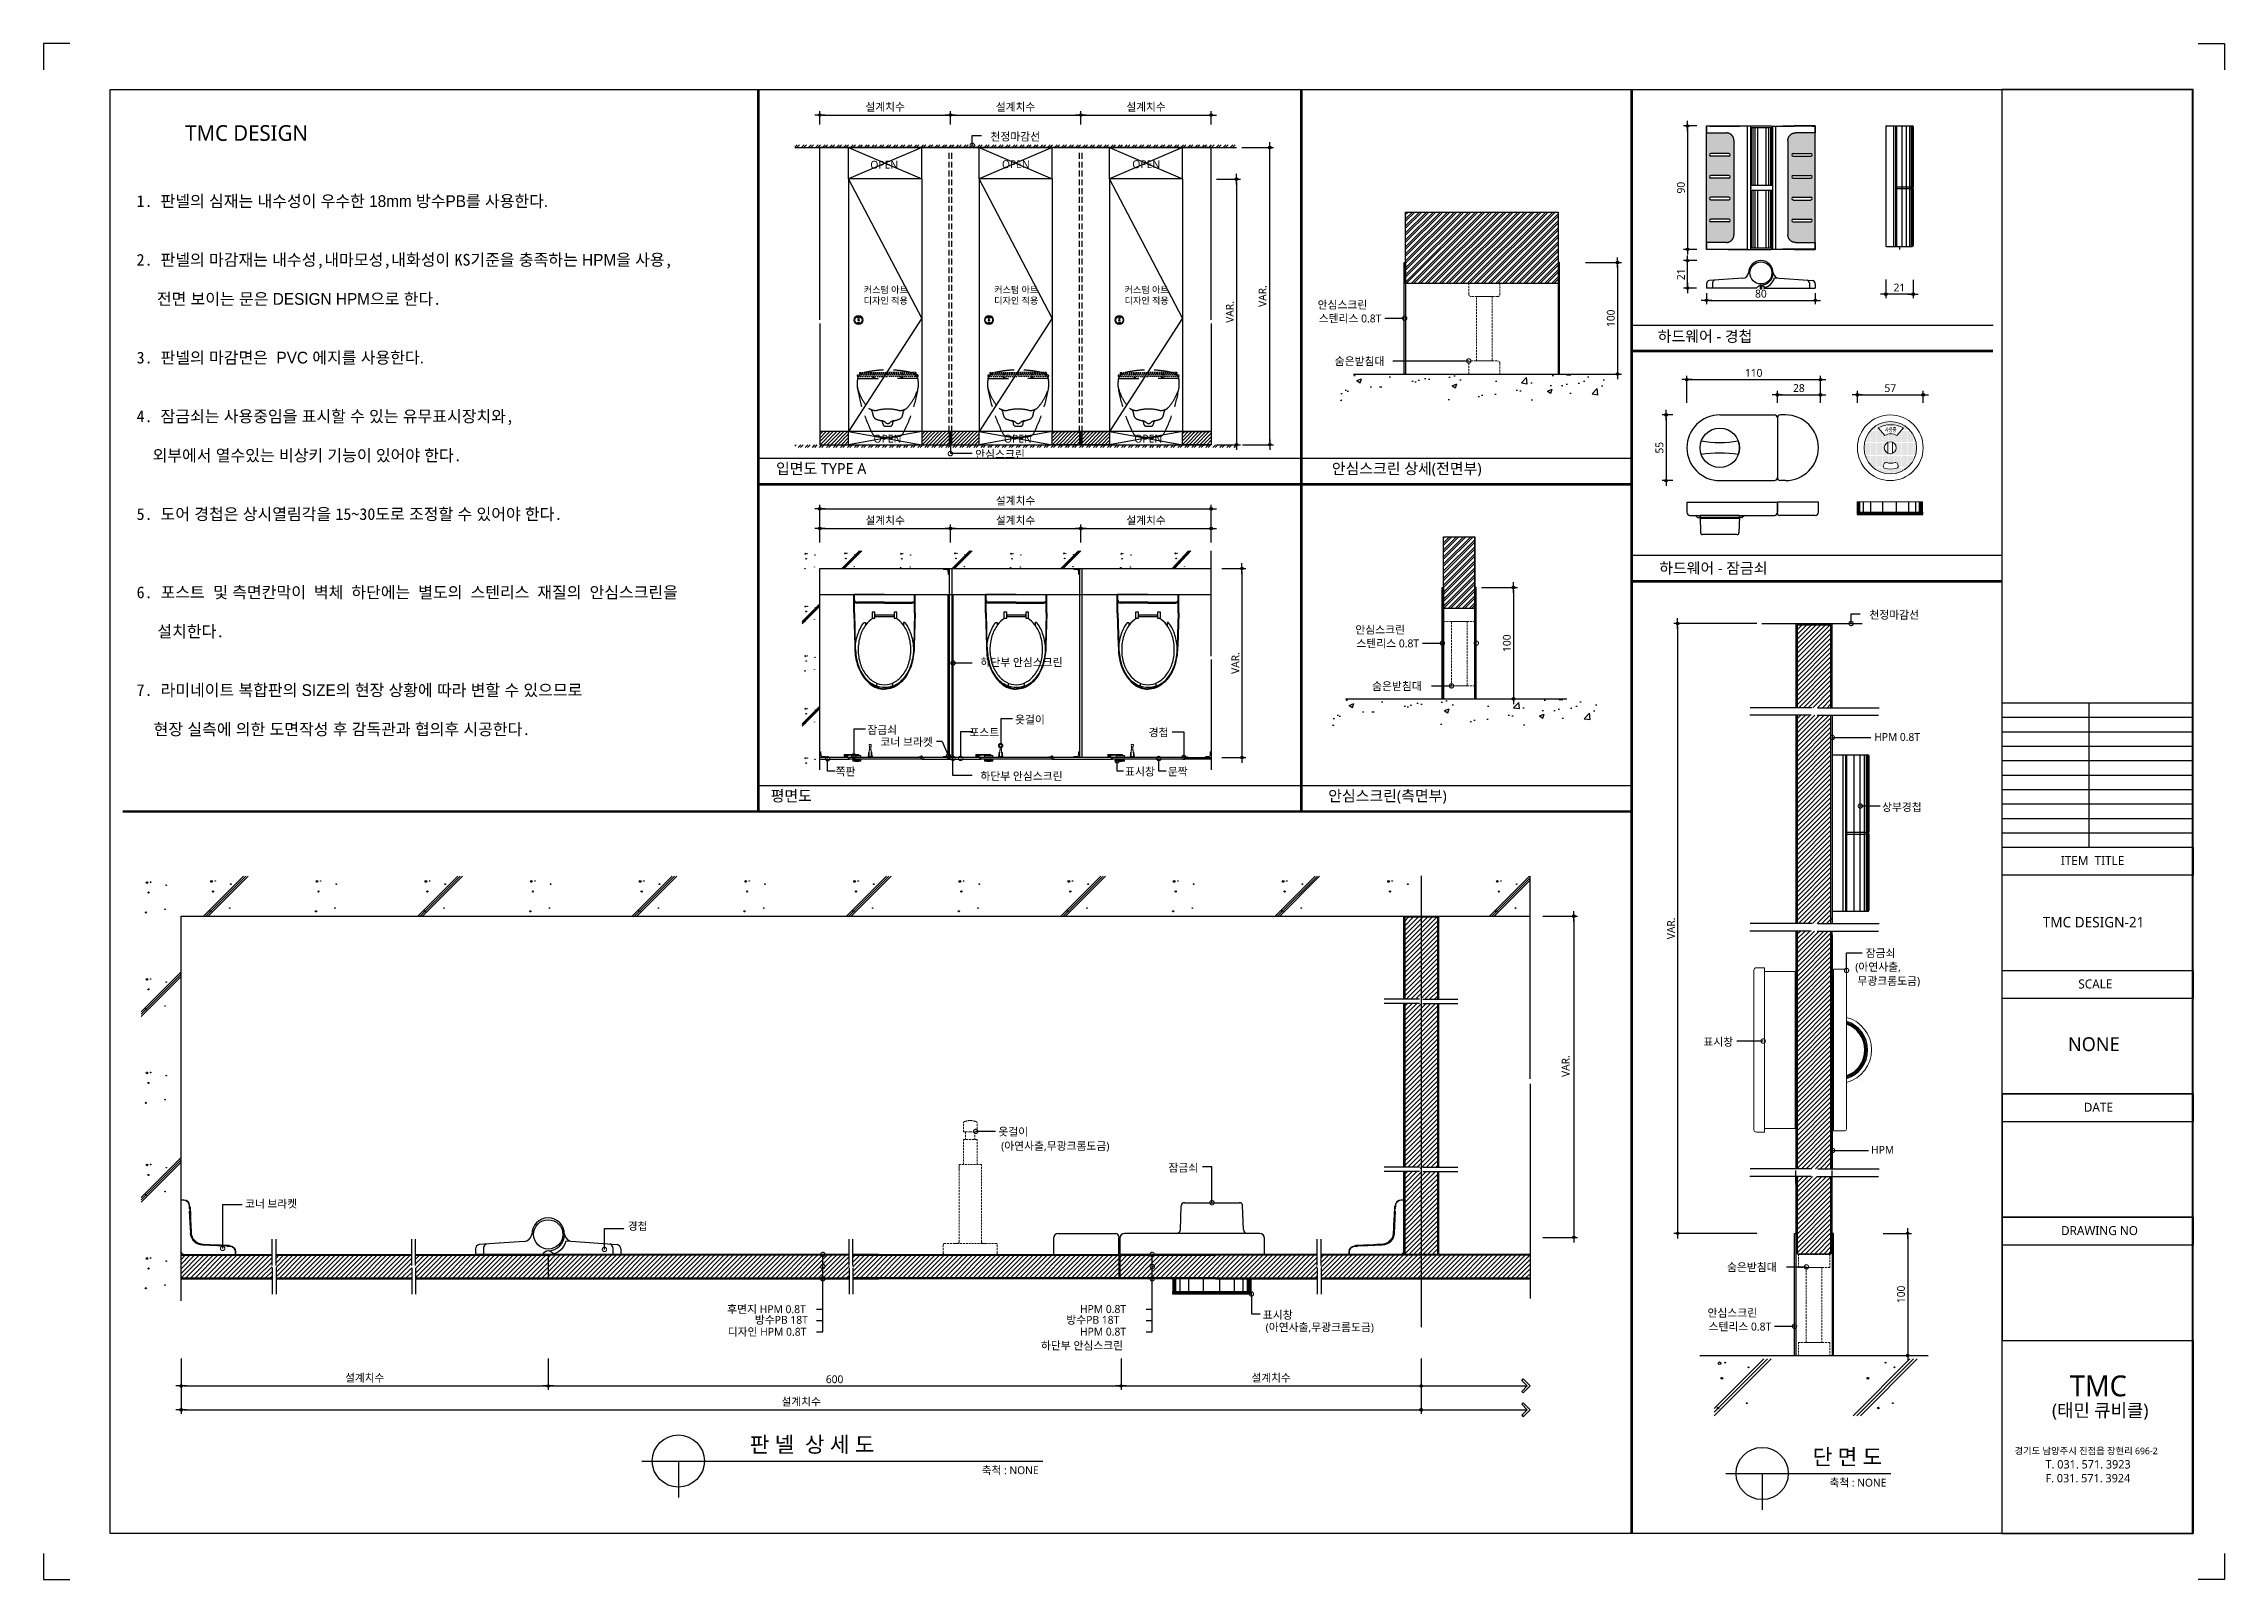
# Model space of a CAD drawing. Extents: x -256 to 8104, y -176 to 5714.
import ezdxf
from ezdxf.enums import TextEntityAlignment as Align

# ---------------------------------------------------------------- set-up
doc = ezdxf.new("R2010")
doc.units = 0
doc.header["$LTSCALE"] = 30
doc.linetypes.add('CEN', pattern=[62, 60, -1, 0, -1])
doc.linetypes.add('HIDDEN', pattern=[0.375, 0.25, -0.125])
doc.layers.get('0').update_dxf_attribs({"linetype": 'CONTINUOUS'})
doc.layers.get('DEFPOINTS').update_dxf_attribs({"linetype": 'CONTINUOUS'})
for name, color, linetype in [('02---제품선', 4, 'CONTINUOUS'), ('0_toilet', 6, 'CONTINUOUS'), ('C', 2, 'CONTINUOUS'), ('curior-0Line', 252, 'CONTINUOUS'), ('DIM', 7, 'CONTINUOUS'), ('HAT', 8, 'CONTINUOUS'), ('HID', 9, 'HIDDEN'), ('jac text', 7, 'CONTINUOUS'), ('TIT', 3, 'CONTINUOUS'), ('경첩', 4, 'CONTINUOUS'), ('문자', 3, 'CONTINUOUS'), ('부자재', 4, 'CONTINUOUS'), ('옷걸이', 4, 'CONTINUOUS'), ('잠금쇠(회전형)', 4, 'CONTINUOUS'), ('중심선', 1, 'CEN'), ('치수', 1, 'CONTINUOUS'), ('판넬', 2, 'CONTINUOUS'), ('해치', 8, 'CONTINUOUS')]:
    doc.layers.add(name, color=color, linetype=linetype)
doc.styles.add('HDW', font='gulim.ttc')
doc.styles.add('돋움', font='malgun.ttf')
doc.dimstyles.new('10', dxfattribs={"dimscale": 10, "dimtxt": 3, "dimasz": 1, "dimexe": 1.5, "dimexo": 2, "dimgap": 1, "dimtad": 1, "dimdec": 0, "dimlunit": 6, "dimtxsty": '돋움', "dimblk": 'DIMDOT', "dimcen": -1, "dimdle": 1.5, "dimclrt": 3, "dimazin": 3, "dimtfac": 1, "dimtdec": 0, "dimtix": 1, "dimtmove": 2, "dimatfit": 3, "dimldrblk": 'DIMDOT', "dimarcsym": 0})
pattern_1 = [(45, (-132.914, -7048.667), (-8.980256, 8.980256), [])]
pattern_2 = [(45, (-193.499, -6956.593), (-8.980256, 8.980256), [])]

# ---------------------------------------------------------------- blocks, each defined once
blk = doc.blocks.new('DIMDOT')
at = {"linetype": 'Continuous'}
blk.add_line((-2, 0), (2, 0), dxfattribs=at)
for radius in [0.5, 0.25]:
    blk.add_circle((0, 0), radius, dxfattribs=at)
blk = doc.blocks.new('*D557')
at = {"layer": 'DEFPOINTS', "color": 0}
for p in [(10908.8, -1489), (11408.8, -1432.8), (11408.8, -1489)]:
    blk.add_point(p, dxfattribs=at)
at = {"layer": 'DIM', "color": 0, "lineweight": -2, "ltscale": 10}
for p, q in [((10908.8, -1469), (10908.8, -1417.8)), ((11408.8, -1469), (11408.8, -1417.8)), ((10918.8, -1432.8), (11398.8, -1432.8))]:
    blk.add_line(p, q, dxfattribs=at)
at = {"layer": 'DIM', "color": 0, "lineweight": -2, "xscale": 10, "yscale": 10, "zscale": 10, "rotation": 180}
blk.add_blockref('DIMDOT', (10908.8, -1432.8), dxfattribs=at)
at = {"layer": 'DIM', "color": 0, "lineweight": -2, "xscale": 10, "yscale": 10, "zscale": 10}
blk.add_blockref('DIMDOT', (11408.8, -1432.8), dxfattribs=at)
at = {"layer": 'DIM', "color": 3, "insert": (11158.8, -1403.1), "char_height": 30, "attachment_point": 5, "style": '돋움'}
blk.add_mtext('설계치수', dxfattribs=at)
blk = doc.blocks.new('*D558')
at = {"layer": 'DEFPOINTS', "color": 0}
for p in [(11408.8, -1489), (11908.8, -1432.8), (11908.8, -1489)]:
    blk.add_point(p, dxfattribs=at)
at = {"layer": 'DIM', "color": 0, "lineweight": -2, "ltscale": 10}
for p, q in [((11408.8, -1469), (11408.8, -1417.8)), ((11908.8, -1469), (11908.8, -1417.8)), ((11418.8, -1432.8), (11898.8, -1432.8))]:
    blk.add_line(p, q, dxfattribs=at)
at = {"layer": 'DIM', "color": 0, "lineweight": -2, "xscale": 10, "yscale": 10, "zscale": 10, "rotation": 180}
blk.add_blockref('DIMDOT', (11408.8, -1432.8), dxfattribs=at)
at = {"layer": 'DIM', "color": 0, "lineweight": -2, "xscale": 10, "yscale": 10, "zscale": 10}
blk.add_blockref('DIMDOT', (11908.8, -1432.8), dxfattribs=at)
at = {"layer": 'DIM', "color": 3, "insert": (11658.8, -1403.1), "char_height": 30, "attachment_point": 5, "style": '돋움'}
blk.add_mtext('설계치수', dxfattribs=at)
blk = doc.blocks.new('*D559')
at = {"layer": 'DEFPOINTS', "color": 0}
for p in [(11908.8, -1489), (12408.8, -1432.8), (12408.8, -1489)]:
    blk.add_point(p, dxfattribs=at)
at = {"layer": 'DIM', "color": 0, "lineweight": -2, "ltscale": 10}
for p, q in [((11908.8, -1469), (11908.8, -1417.8)), ((12408.8, -1469), (12408.8, -1417.8)), ((11918.8, -1432.8), (12398.8, -1432.8))]:
    blk.add_line(p, q, dxfattribs=at)
at = {"layer": 'DIM', "color": 0, "lineweight": -2, "xscale": 10, "yscale": 10, "zscale": 10, "rotation": 180}
blk.add_blockref('DIMDOT', (11908.8, -1432.8), dxfattribs=at)
at = {"layer": 'DIM', "color": 0, "lineweight": -2, "xscale": 10, "yscale": 10, "zscale": 10}
blk.add_blockref('DIMDOT', (12408.8, -1432.8), dxfattribs=at)
at = {"layer": 'DIM', "color": 3, "insert": (12158.8, -1403.1), "char_height": 30, "attachment_point": 5, "style": '돋움'}
blk.add_mtext('설계치수', dxfattribs=at)
blk = doc.blocks.new('*D560')
at = {"layer": 'DEFPOINTS', "color": 0}
for p in [(12408.8, -1678.7), (12408.8, -2696.9), (12505.7, -2696.9)]:
    blk.add_point(p, dxfattribs=at)
at = {"layer": 'DIM', "color": 0, "lineweight": -2, "ltscale": 10}
for p, q in [((12428.8, -1678.7), (12520.7, -1678.7)), ((12505.7, -1688.7), (12505.7, -2686.9)), ((12428.8, -2696.9), (12520.7, -2696.9))]:
    blk.add_line(p, q, dxfattribs=at)
at = {"layer": 'DIM', "color": 0, "lineweight": -2, "xscale": 10, "yscale": 10, "zscale": 10}
for p, rotation in [((12505.7, -1678.7), 90), ((12505.7, -2696.9), 270)]:
    blk.add_blockref('DIMDOT', p, dxfattribs=dict(at, rotation=rotation))
at = {"layer": 'DIM', "color": 3, "insert": (12480.5, -2187.8), "char_height": 30, "attachment_point": 5, "rotation": 90, "style": '돋움'}
blk.add_mtext('VAR.', dxfattribs=at)
blk = doc.blocks.new('*D561')
at = {"layer": 'DEFPOINTS', "color": 0}
for p in [(12429.8, -3171.8), (12429.8, -3896.8), (12526.7, -3896.8)]:
    blk.add_point(p, dxfattribs=at)
at = {"layer": 'DIM', "color": 0, "lineweight": -2, "ltscale": 10}
for p, q in [((12449.8, -3171.8), (12541.7, -3171.8)), ((12526.7, -3181.8), (12526.7, -3886.8)), ((12449.8, -3896.8), (12541.7, -3896.8))]:
    blk.add_line(p, q, dxfattribs=at)
at = {"layer": 'DIM', "color": 0, "lineweight": -2, "xscale": 10, "yscale": 10, "zscale": 10}
for p, rotation in [((12526.7, -3171.8), 90), ((12526.7, -3896.8), 270)]:
    blk.add_blockref('DIMDOT', p, dxfattribs=dict(at, rotation=rotation))
at = {"layer": 'DIM', "color": 3, "insert": (12501.5, -3534.3), "char_height": 30, "attachment_point": 5, "rotation": 90, "style": '돋움'}
blk.add_mtext('VAR.', dxfattribs=at)
blk = doc.blocks.new('_DOTSMALL')
at = {"color": 0, "linetype": 'ByBlock', "const_width": 0.5}
blk.add_lwpolyline([(-0.0625, 0, 1), (0.0625, 0, 1)], format="xyb", close=True, dxfattribs=at)
blk = doc.blocks.new('A$C63EC304E')
at = {"layer": '치수', "color": 1, "xscale": 2.5, "yscale": 2.5, "zscale": 2.5, "rotation": 234.3098741996962}
blk.add_blockref('_DOTSMALL', (0.31, 0.31), dxfattribs=at)
blk = doc.blocks.new('A$C2BC9653E')
at = {"layer": '치수', "xscale": 0.3333333333333333, "yscale": 0.3333333333333333, "zscale": 0.3333333333333333}
blk.add_blockref('A$C63EC304E', (0, 0), dxfattribs=at)
blk = doc.blocks.new('A$C7FC71301')
at = {"layer": '치수', "rotation": 180}
blk.add_blockref('A$C2BC9653E', (0.21, 0.21), dxfattribs=at)
blk = doc.blocks.new('A$C4A20372B')
at = {"layer": '치수'}
blk.add_blockref('A$C7FC71301', (0, 0), dxfattribs=at)
blk = doc.blocks.new('A$C566469F5')
at = {"layer": '치수'}
blk.add_blockref('A$C4A20372B', (0, 0), dxfattribs=at)
blk = doc.blocks.new('A$C7E317CD4')
at = {"layer": '해치', "xscale": 2, "yscale": 2, "zscale": 2}
blk.add_blockref('A$C566469F5', (0, 0), dxfattribs=at)
blk = doc.blocks.new('A$C601D7F27')
at = {"layer": '치수'}
blk.add_blockref('A$C7E317CD4', (0, 0), dxfattribs=at)
blk = doc.blocks.new('A$C38802C08')
at = {"layer": '치수'}
blk.add_blockref('A$C601D7F27', (0, 0), dxfattribs=at)
blk = doc.blocks.new('*D562')
at = {"layer": 'DEFPOINTS', "color": 0}
for p in [(11908.8, -3091.4), (12408.8, -3018.3), (12408.8, -3091.4)]:
    blk.add_point(p, dxfattribs=at)
at = {"layer": 'DIM', "color": 0, "lineweight": -2, "ltscale": 10}
for p, q in [((11908.8, -3071.4), (11908.8, -3003.3)), ((12408.8, -3071.4), (12408.8, -3003.3)), ((11918.8, -3018.3), (12398.8, -3018.3))]:
    blk.add_line(p, q, dxfattribs=at)
at = {"layer": 'DIM', "color": 0, "lineweight": -2, "xscale": 10, "yscale": 10, "zscale": 10, "rotation": 180}
blk.add_blockref('DIMDOT', (11908.8, -3018.3), dxfattribs=at)
at = {"layer": 'DIM', "color": 0, "lineweight": -2, "xscale": 10, "yscale": 10, "zscale": 10}
blk.add_blockref('DIMDOT', (12408.8, -3018.3), dxfattribs=at)
at = {"layer": 'DIM', "color": 3, "insert": (12158.8, -2988.6), "char_height": 30, "attachment_point": 5, "style": '돋움'}
blk.add_mtext('설계치수', dxfattribs=at)
blk = doc.blocks.new('*D563')
at = {"layer": 'DEFPOINTS', "color": 0}
for p in [(12408.8, -2942.9), (10908.8, -3091.4), (12408.8, -3091.4)]:
    blk.add_point(p, dxfattribs=at)
at = {"layer": 'DIM', "color": 0, "lineweight": -2, "ltscale": 10}
for p, q in [((10908.8, -3071.4), (10908.8, -2927.9)), ((10918.8, -2942.9), (12398.8, -2942.9)), ((12408.8, -3071.4), (12408.8, -2927.9))]:
    blk.add_line(p, q, dxfattribs=at)
at = {"layer": 'DIM', "color": 0, "lineweight": -2, "xscale": 10, "yscale": 10, "zscale": 10, "rotation": 180}
blk.add_blockref('DIMDOT', (10908.8, -2942.9), dxfattribs=at)
at = {"layer": 'DIM', "color": 0, "lineweight": -2, "xscale": 10, "yscale": 10, "zscale": 10}
blk.add_blockref('DIMDOT', (12408.8, -2942.9), dxfattribs=at)
at = {"layer": 'DIM', "color": 3, "insert": (11658.8, -2913.3), "char_height": 30, "attachment_point": 5, "style": '돋움'}
blk.add_mtext('설계치수', dxfattribs=at)
blk = doc.blocks.new('*D564')
at = {"layer": 'DEFPOINTS', "color": 0}
for p in [(11408.8, -3091.4), (11908.8, -3018.3), (11908.8, -3091.4)]:
    blk.add_point(p, dxfattribs=at)
at = {"layer": 'DIM', "color": 0, "lineweight": -2, "ltscale": 10}
for p, q in [((11408.8, -3071.4), (11408.8, -3003.3)), ((11908.8, -3071.4), (11908.8, -3003.3)), ((11418.8, -3018.3), (11898.8, -3018.3))]:
    blk.add_line(p, q, dxfattribs=at)
at = {"layer": 'DIM', "color": 0, "lineweight": -2, "xscale": 10, "yscale": 10, "zscale": 10, "rotation": 180}
blk.add_blockref('DIMDOT', (11408.8, -3018.3), dxfattribs=at)
at = {"layer": 'DIM', "color": 0, "lineweight": -2, "xscale": 10, "yscale": 10, "zscale": 10}
blk.add_blockref('DIMDOT', (11908.8, -3018.3), dxfattribs=at)
at = {"layer": 'DIM', "color": 3, "insert": (11658.8, -2988.6), "char_height": 30, "attachment_point": 5, "style": '돋움'}
blk.add_mtext('설계치수', dxfattribs=at)
blk = doc.blocks.new('*D565')
at = {"layer": 'DEFPOINTS', "color": 0}
for p in [(10908.8, -3091.4), (11408.8, -3018.3), (11408.8, -3091.4)]:
    blk.add_point(p, dxfattribs=at)
at = {"layer": 'DIM', "color": 0, "lineweight": -2, "ltscale": 10}
for p, q in [((10908.8, -3071.4), (10908.8, -3003.3)), ((11408.8, -3071.4), (11408.8, -3003.3)), ((10918.8, -3018.3), (11398.8, -3018.3))]:
    blk.add_line(p, q, dxfattribs=at)
at = {"layer": 'DIM', "color": 0, "lineweight": -2, "xscale": 10, "yscale": 10, "zscale": 10, "rotation": 180}
blk.add_blockref('DIMDOT', (10908.8, -3018.3), dxfattribs=at)
at = {"layer": 'DIM', "color": 0, "lineweight": -2, "xscale": 10, "yscale": 10, "zscale": 10}
blk.add_blockref('DIMDOT', (11408.8, -3018.3), dxfattribs=at)
at = {"layer": 'DIM', "color": 3, "insert": (11158.8, -2988.6), "char_height": 30, "attachment_point": 5, "style": '돋움'}
blk.add_mtext('설계치수', dxfattribs=at)
blk = doc.blocks.new('*D566')
at = {"layer": 'DEFPOINTS', "color": 0}
for p in [(14744.3, -2447.4), (14232.3, -2556), (14744.3, -2556)]:
    blk.add_point(p, dxfattribs=at)
at = {"layer": 'DIM', "color": 0, "lineweight": -2, "ltscale": 10}
for p, q in [((14232.3, -2536), (14232.3, -2432.4)), ((14242.3, -2447.4), (14734.3, -2447.4)), ((14744.3, -2536), (14744.3, -2432.4))]:
    blk.add_line(p, q, dxfattribs=at)
at = {"layer": 'DIM', "color": 0, "lineweight": -2, "xscale": 10, "yscale": 10, "zscale": 10, "rotation": 180}
blk.add_blockref('DIMDOT', (14232.3, -2447.4), dxfattribs=at)
at = {"layer": 'DIM', "color": 0, "lineweight": -2, "xscale": 10, "yscale": 10, "zscale": 10}
blk.add_blockref('DIMDOT', (14744.3, -2447.4), dxfattribs=at)
at = {"layer": 'DIM', "color": 3, "insert": (14488.3, -2421.8), "char_height": 30, "attachment_point": 5, "style": '돋움'}
blk.add_mtext('110', dxfattribs=at)
blk = doc.blocks.new('*D567')
at = {"layer": 'DEFPOINTS', "color": 0}
for p in [(14744.3, -2505.4), (14579.2, -2556), (14744.3, -2556)]:
    blk.add_point(p, dxfattribs=at)
at = {"layer": 'DIM', "color": 0, "lineweight": -2, "ltscale": 10}
for p, q in [((14579.2, -2536), (14579.2, -2490.4)), ((14589.2, -2505.4), (14734.3, -2505.4)), ((14744.3, -2536), (14744.3, -2490.4))]:
    blk.add_line(p, q, dxfattribs=at)
at = {"layer": 'DIM', "color": 0, "lineweight": -2, "xscale": 10, "yscale": 10, "zscale": 10, "rotation": 180}
blk.add_blockref('DIMDOT', (14579.2, -2505.4), dxfattribs=at)
at = {"layer": 'DIM', "color": 0, "lineweight": -2, "xscale": 10, "yscale": 10, "zscale": 10}
blk.add_blockref('DIMDOT', (14744.3, -2505.4), dxfattribs=at)
at = {"layer": 'DIM', "color": 3, "insert": (14661.7, -2479.9), "char_height": 30, "attachment_point": 5, "style": '돋움'}
blk.add_mtext('28', dxfattribs=at)
blk = doc.blocks.new('*D568')
at = {"layer": 'DEFPOINTS', "color": 0}
for p in [(15138, -2505.4), (14886, -2556), (15138, -2556)]:
    blk.add_point(p, dxfattribs=at)
at = {"layer": 'DIM', "color": 0, "lineweight": -2, "ltscale": 10}
for p, q in [((14886, -2536), (14886, -2490.4)), ((14896, -2505.4), (15128, -2505.4)), ((15138, -2536), (15138, -2490.4))]:
    blk.add_line(p, q, dxfattribs=at)
at = {"layer": 'DIM', "color": 0, "lineweight": -2, "xscale": 10, "yscale": 10, "zscale": 10, "rotation": 180}
blk.add_blockref('DIMDOT', (14886, -2505.4), dxfattribs=at)
at = {"layer": 'DIM', "color": 0, "lineweight": -2, "xscale": 10, "yscale": 10, "zscale": 10}
blk.add_blockref('DIMDOT', (15138, -2505.4), dxfattribs=at)
at = {"layer": 'DIM', "color": 3, "insert": (15012, -2480.1), "char_height": 30, "attachment_point": 5, "style": '돋움'}
blk.add_mtext('57', dxfattribs=at)
blk = doc.blocks.new('*D569')
at = {"layer": 'DEFPOINTS', "color": 0}
for p in [(14289.9, -1474.6), (14234.9, -1947.8), (14289.9, -1947.8)]:
    blk.add_point(p, dxfattribs=at)
at = {"layer": 'DIM', "color": 0, "lineweight": -2, "ltscale": 10}
for p, q in [((14269.9, -1474.6), (14219.9, -1474.6)), ((14234.9, -1484.6), (14234.9, -1937.8)), ((14269.9, -1947.8), (14219.9, -1947.8))]:
    blk.add_line(p, q, dxfattribs=at)
at = {"layer": 'DIM', "color": 0, "lineweight": -2, "xscale": 10, "yscale": 10, "zscale": 10}
for p, rotation in [((14234.9, -1474.6), 90), ((14234.9, -1947.8), 270)]:
    blk.add_blockref('DIMDOT', p, dxfattribs=dict(at, rotation=rotation))
at = {"layer": 'DIM', "color": 3, "insert": (14209.4, -1711.2), "char_height": 30, "attachment_point": 5, "rotation": 90, "style": '돋움'}
blk.add_mtext('90', dxfattribs=at)
blk = doc.blocks.new('*D570')
at = {"layer": 'DEFPOINTS', "color": 0}
for p in [(14307.5, -2096), (14724.6, -2096), (14724.6, -2143.4)]:
    blk.add_point(p, dxfattribs=at)
at = {"layer": 'DIM', "color": 0, "lineweight": -2, "ltscale": 10}
for p, q in [((14307.5, -2116), (14307.5, -2158.4)), ((14317.5, -2143.4), (14714.6, -2143.4)), ((14724.6, -2116), (14724.6, -2158.4))]:
    blk.add_line(p, q, dxfattribs=at)
at = {"layer": 'DIM', "color": 0, "lineweight": -2, "xscale": 10, "yscale": 10, "zscale": 10, "rotation": 180}
blk.add_blockref('DIMDOT', (14307.5, -2143.4), dxfattribs=at)
at = {"layer": 'DIM', "color": 0, "lineweight": -2, "xscale": 10, "yscale": 10, "zscale": 10}
blk.add_blockref('DIMDOT', (14724.6, -2143.4), dxfattribs=at)
at = {"layer": 'DIM', "color": 3, "insert": (14516, -2117.9), "char_height": 30, "attachment_point": 5, "style": '돋움'}
blk.add_mtext('80', dxfattribs=at)
blk = doc.blocks.new('*D571')
at = {"layer": 'DEFPOINTS', "color": 0}
for p in [(14234.9, -1991), (14289.9, -1991), (14289.2, -2096)]:
    blk.add_point(p, dxfattribs=at)
at = {"layer": 'DIM', "color": 0, "lineweight": -2, "ltscale": 10}
for p, q in [((14269.9, -1991), (14219.9, -1991)), ((14234.9, -2086), (14234.9, -2001)), ((14269.2, -2096), (14219.9, -2096))]:
    blk.add_line(p, q, dxfattribs=at)
at = {"layer": 'DIM', "color": 0, "lineweight": -2, "xscale": 10, "yscale": 10, "zscale": 10}
for p, rotation in [((14234.9, -1991), 90), ((14234.9, -2096), 270)]:
    blk.add_blockref('DIMDOT', p, dxfattribs=dict(at, rotation=rotation))
at = {"layer": 'DIM', "color": 3, "insert": (14209.5, -2043.5), "char_height": 30, "attachment_point": 5, "rotation": 90, "style": '돋움'}
blk.add_mtext('21', dxfattribs=at)
blk = doc.blocks.new('*D572')
at = {"layer": 'DEFPOINTS', "color": 0}
for p in [(14994.4, -2043.8), (15099.4, -2044.5), (14994.4, -2119.5)]:
    blk.add_point(p, dxfattribs=at)
at = {"layer": 'DIM', "color": 0, "lineweight": -2, "ltscale": 10}
for p, q in [((14994.4, -2063.8), (14994.4, -2134.5)), ((15099.4, -2064.5), (15099.4, -2134.5)), ((15089.4, -2119.5), (15004.4, -2119.5))]:
    blk.add_line(p, q, dxfattribs=at)
at = {"layer": 'DIM', "color": 0, "lineweight": -2, "xscale": 10, "yscale": 10, "zscale": 10, "rotation": 180}
blk.add_blockref('DIMDOT', (14994.4, -2119.5), dxfattribs=at)
at = {"layer": 'DIM', "color": 0, "lineweight": -2, "xscale": 10, "yscale": 10, "zscale": 10}
blk.add_blockref('DIMDOT', (15099.4, -2119.5), dxfattribs=at)
at = {"layer": 'DIM', "color": 3, "insert": (15046.9, -2094.2), "char_height": 30, "attachment_point": 5, "style": '돋움'}
blk.add_mtext('21', dxfattribs=at)
blk = doc.blocks.new('A$C10E41893')
at = {"layer": '부자재'}
for p, q in [((6, 0), (6, 196)), ((123, 196), (6, 196)), ((123, 192), (6, 192)), ((55, 0), (55, 177)), ((61, 0), (61, 177)), ((6, 0), (6, -196)), ((55, 0), (55, -177)), ((61, 0), (61, -177)), ((123, -192), (6, -192)), ((123, -196), (6, -196))]:
    blk.add_line(p, q, dxfattribs=at)
for points in [[(123, 196, -0.012538), (123, 196), (335, 190, -0.055395), (445, 175, -0.154276), (577, 93, -0.179504), (612, 0, -0.179504)], [(123, 192, -0.012538), (123, 192), (335, 187, -0.055395), (444, 172, -0.154276), (574, 91, -0.179504), (608, 0, -0.179504)], [(157, -72, 0.089162), (200, -119, 0.085733), (270, -155, 0.075373), (359, -168, 0.075373), (447, -155, 0.085733), (517, -119, 0.106084), (567, -62, 0.126931), (583, 0, 0.126931), (567, 62, 0.106084), (517, 119, 0.085733), (447, 155, 0.075373), (359, 168, 0.075373), (270, 155, 0.085733), (200, 119, 0.089162), (157, 72)], [(572, 51), (589, 51), (589, 60, 0.021185), (583, 71, 0.106084), (528, 134, 0.085733), (453, 172, 0.075373), (359, 187, 0.075373), (265, 172, 0.085733), (189, 134, 0.007337), (184, 130), (184, 122), (205, 122)], [(123, -196, 0.012538), (123, -196), (335, -190, 0.055395), (445, -175, 0.154276), (577, -93, 0.179504), (612, 0, 0.179504)], [(123, -192, 0.012538), (123, -192), (335, -187, 0.055395), (444, -172, 0.154276), (574, -91, 0.179504), (608, 0, 0.179504)], [(589, -51, 0.090214), (598, 0, 0.090214), (589, 51, 0.106084)], [(572, -51), (589, -51), (589, -60, -0.021185), (583, -71, -0.106084), (528, -134, -0.085733), (453, -172, -0.075373), (359, -187, -0.075373), (265, -172, -0.085733), (189, -134, -0.007337), (184, -130), (184, -122), (205, -122)]]:
    blk.add_lwpolyline(points, format="xyb", dxfattribs=at)
blk.add_lwpolyline([(138, -61), (119, -61), (119, -79), (157, -79), (157, -61), (138, -61), (147, -61), (147, 61), (138, 61), (157, 61), (157, 79), (119, 79), (119, 61), (138, 61), (138, -61), (119, -61)], dxfattribs=at)
for centre, start, end in [((40, 177), 0, 90), ((46, 177), 0, 90), ((40, -177), 270, 0), ((46, -177), 270, 0)]:
    blk.add_arc(centre, 15, start, end, dxfattribs=at)
blk = doc.blocks.new('A$C460A2A32')
at = {"color": 0}
for p, q in [((3, 20), (0, 16)), ((3, 20), (9, 20)), ((4, 10), (162, 10)), ((9, 20), (162, 20)), ((13, 32), (11, 30)), ((13, 32), (162, 32)), ((13, 27), (162, 27)), ((312, 32), (162, 32)), ((312, 27), (162, 27)), ((316, 20), (162, 20)), ((321, 10), (162, 10)), ((312, 32), (313, 30)), ((322, 20), (316, 20)), ((322, 20), (324, 16))]:
    blk.add_line(p, q, dxfattribs=at)
for centre, radius, start, end in [((4, 14), 4, 150.0107, 270), ((13, 29), 2, 135, 270), ((109, 28), 26, 182.6717, 198.4118), ((109, 10), 26, 180, 202.6199), ((107, 28), 23, 183.0205, 200.9186), ((107, 10), 23, 180, 205.7715), ((69, 10), 23, 334.2285, 0), ((69, 28), 23, 339.0814, 356.9795), ((67, 10), 26, 337.3801, 0), ((67, 28), 26, 341.5882, 357.3283), ((257, 10), 26, 180, 202.6199), ((257, 28), 26, 182.6717, 198.4118), ((256, 28), 23, 183.0205, 200.9186), ((256, 10), 23, 180, 205.7715), ((217, 10), 23, 334.2285, 0), ((217, 28), 23, 339.0814, 356.9795), ((216, 28), 26, 341.5882, 357.3283), ((216, 10), 26, 337.3801, 0), ((312, 29), 2, 270, 45), ((321, 14), 4, 270, 29.9893)]:
    blk.add_arc(centre, radius, start, end, dxfattribs=at)
blk = doc.blocks.new('*D573')
at = {"layer": 'DEFPOINTS', "color": 0}
for p in [(14197.9, -2582.6), (14152.3, -2834.6), (14197.9, -2834.6)]:
    blk.add_point(p, dxfattribs=at)
at = {"layer": 'DIM', "color": 0, "lineweight": -2, "ltscale": 10}
for p, q in [((14177.9, -2582.6), (14137.3, -2582.6)), ((14152.3, -2592.6), (14152.3, -2824.6)), ((14177.9, -2834.6), (14137.3, -2834.6))]:
    blk.add_line(p, q, dxfattribs=at)
at = {"layer": 'DIM', "color": 0, "lineweight": -2, "xscale": 10, "yscale": 10, "zscale": 10}
for p, rotation in [((14152.3, -2582.6), 90), ((14152.3, -2834.6), 270)]:
    blk.add_blockref('DIMDOT', p, dxfattribs=dict(at, rotation=rotation))
at = {"layer": 'DIM', "color": 3, "insert": (14127, -2708.6), "char_height": 30, "attachment_point": 5, "rotation": 90, "style": '돋움'}
blk.add_mtext('55', dxfattribs=at)
blk = doc.blocks.new('*D574')
at = {"layer": 'DEFPOINTS', "color": 0}
for p in [(14520.9, -3382.6), (14196.8, -5721.5), (14520.9, -5721.5)]:
    blk.add_point(p, dxfattribs=at)
at = {"layer": 'DIM', "color": 0, "lineweight": -2, "ltscale": 10}
for p, q in [((14500.9, -3382.6), (14181.8, -3382.6)), ((14196.8, -3392.6), (14196.8, -5711.5)), ((14500.9, -5721.5), (14181.8, -5721.5))]:
    blk.add_line(p, q, dxfattribs=at)
at = {"layer": 'DIM', "color": 0, "lineweight": -2, "xscale": 10, "yscale": 10, "zscale": 10}
for p, rotation in [((14196.8, -3382.6), 90), ((14196.8, -5721.5), 270)]:
    blk.add_blockref('DIMDOT', p, dxfattribs=dict(at, rotation=rotation))
at = {"layer": 'DIM', "color": 3, "insert": (14171.6, -4552), "char_height": 30, "attachment_point": 5, "rotation": 90, "style": '돋움'}
blk.add_mtext('VAR.', dxfattribs=at)
blk = doc.blocks.new('A$C13EB2441')
for p, q in [((0.84, 7.37), (0.84, 14.11)), ((0.84, 6.74), (0.84, 0))]:
    blk.add_line(p, q)
blk = doc.blocks.new('*D575')
at = {"layer": 'DEFPOINTS', "color": 0}
for p in [(14964.4, -5721.5), (14964.4, -6189.8), (15078.7, -6189.8)]:
    blk.add_point(p, dxfattribs=at)
at = {"layer": 'DIM', "color": 0, "lineweight": -2, "ltscale": 10}
for p, q in [((14984.4, -5721.5), (15093.7, -5721.5)), ((15078.7, -5731.5), (15078.7, -6179.8)), ((14984.4, -6189.8), (15093.7, -6189.8))]:
    blk.add_line(p, q, dxfattribs=at)
at = {"layer": 'DIM', "color": 0, "lineweight": -2, "xscale": 10, "yscale": 10, "zscale": 10}
for p, rotation in [((15078.7, -5721.5), 90), ((15078.7, -6189.8), 270)]:
    blk.add_blockref('DIMDOT', p, dxfattribs=dict(at, rotation=rotation))
at = {"layer": 'DIM', "color": 3, "insert": (15053.1, -5955.6), "char_height": 30, "attachment_point": 5, "rotation": 90, "style": '돋움'}
blk.add_mtext('100', dxfattribs=at)
blk = doc.blocks.new('*D576')
at = {"layer": 'DEFPOINTS', "color": 0}
for p in [(13424.7, -3244.5), (13424.7, -3671.9), (13567.6, -3671.9)]:
    blk.add_point(p, dxfattribs=at)
at = {"layer": 'DIM', "color": 0, "lineweight": -2, "ltscale": 10}
for p, q in [((13444.7, -3244.5), (13582.6, -3244.5)), ((13567.6, -3254.5), (13567.6, -3661.9)), ((13444.7, -3671.9), (13582.6, -3671.9))]:
    blk.add_line(p, q, dxfattribs=at)
at = {"layer": 'DIM', "color": 0, "lineweight": -2, "xscale": 10, "yscale": 10, "zscale": 10}
for p, rotation in [((13567.6, -3244.5), 90), ((13567.6, -3671.9), 270)]:
    blk.add_blockref('DIMDOT', p, dxfattribs=dict(at, rotation=rotation))
at = {"layer": 'DIM', "color": 3, "insert": (13542.1, -3458.2), "char_height": 30, "attachment_point": 5, "rotation": 90, "style": '돋움'}
blk.add_mtext('100', dxfattribs=at)
blk = doc.blocks.new('*D577')
at = {"layer": 'DEFPOINTS', "color": 0}
for p in [(12505.7, -1557.2), (12633.1, -1557.2), (12508.2, -2696.9)]:
    blk.add_point(p, dxfattribs=at)
at = {"layer": 'DIM', "color": 0, "lineweight": -2, "ltscale": 10}
for p, q in [((12525.7, -1557.2), (12648.1, -1557.2)), ((12633.1, -2686.9), (12633.1, -1567.2)), ((12528.2, -2696.9), (12648.1, -2696.9))]:
    blk.add_line(p, q, dxfattribs=at)
at = {"layer": 'DIM', "color": 0, "lineweight": -2, "xscale": 10, "yscale": 10, "zscale": 10}
for p, rotation in [((12633.1, -1557.2), 90), ((12633.1, -2696.9), 270)]:
    blk.add_blockref('DIMDOT', p, dxfattribs=dict(at, rotation=rotation))
at = {"layer": 'DIM', "color": 3, "insert": (12605.8, -2127.1), "char_height": 30, "attachment_point": 5, "rotation": 90, "style": '돋움'}
blk.add_mtext('VAR.', dxfattribs=at)
blk = doc.blocks.new('*D578')
at = {"layer": 'DEFPOINTS', "color": 0}
for p in [(13823.4, -1998.4), (13823.4, -2425.8), (13966.3, -2425.8)]:
    blk.add_point(p, dxfattribs=at)
at = {"layer": 'DIM', "color": 0, "lineweight": -2, "ltscale": 10}
for p, q in [((13843.4, -1998.4), (13981.3, -1998.4)), ((13966.3, -2008.4), (13966.3, -2415.8)), ((13843.4, -2425.8), (13981.3, -2425.8))]:
    blk.add_line(p, q, dxfattribs=at)
at = {"layer": 'DIM', "color": 0, "lineweight": -2, "xscale": 10, "yscale": 10, "zscale": 10}
for p, rotation in [((13966.3, -1998.4), 90), ((13966.3, -2425.8), 270)]:
    blk.add_blockref('DIMDOT', p, dxfattribs=dict(at, rotation=rotation))
at = {"layer": 'DIM', "color": 3, "insert": (13940.7, -2212.1), "char_height": 30, "attachment_point": 5, "rotation": 90, "style": '돋움'}
blk.add_mtext('100', dxfattribs=at)
blk = doc.blocks.new('*D579')
at = {"layer": 'DEFPOINTS', "color": 0}
for p in [(8459.9, -6181.1), (9867, -6181.1), (9867, -6306.8)]:
    blk.add_point(p, dxfattribs=at)
at = {"layer": 'DIM', "color": 0, "lineweight": -2, "ltscale": 10}
for p, q in [((8459.9, -6201.1), (8459.9, -6321.8)), ((9867, -6201.1), (9867, -6321.8)), ((8469.9, -6306.8), (9857, -6306.8))]:
    blk.add_line(p, q, dxfattribs=at)
at = {"layer": 'DIM', "color": 0, "lineweight": -2, "xscale": 10, "yscale": 10, "zscale": 10, "rotation": 180}
blk.add_blockref('DIMDOT', (8459.9, -6306.8), dxfattribs=at)
at = {"layer": 'DIM', "color": 0, "lineweight": -2, "xscale": 10, "yscale": 10, "zscale": 10}
blk.add_blockref('DIMDOT', (9867, -6306.8), dxfattribs=at)
at = {"layer": 'DIM', "color": 3, "insert": (9163.5, -6277.1), "char_height": 30, "attachment_point": 5, "style": '돋움'}
blk.add_mtext('설계치수', dxfattribs=at)
blk = doc.blocks.new('*D580')
at = {"layer": 'DEFPOINTS', "color": 0}
for p in [(8459.9, -6181.1), (13213.8, -6181.1), (13213.8, -6398.2)]:
    blk.add_point(p, dxfattribs=at)
at = {"layer": 'DIM', "color": 0, "lineweight": -2, "ltscale": 10}
for p, q in [((8459.9, -6201.1), (8459.9, -6413.2)), ((13213.8, -6201.1), (13213.8, -6413.2)), ((8469.9, -6398.2), (13203.8, -6398.2))]:
    blk.add_line(p, q, dxfattribs=at)
at = {"layer": 'DIM', "color": 0, "lineweight": -2, "xscale": 10, "yscale": 10, "zscale": 10, "rotation": 180}
blk.add_blockref('DIMDOT', (8459.9, -6398.2), dxfattribs=at)
at = {"layer": 'DIM', "color": 0, "lineweight": -2, "xscale": 10, "yscale": 10, "zscale": 10}
blk.add_blockref('DIMDOT', (13213.8, -6398.2), dxfattribs=at)
at = {"layer": 'DIM', "color": 3, "insert": (10836.9, -6368.6), "char_height": 30, "attachment_point": 5, "style": '돋움'}
blk.add_mtext('설계치수', dxfattribs=at)
blk = doc.blocks.new('*D581')
at = {"layer": 'DEFPOINTS', "color": 0}
for p in [(12063, -6181.1), (13213.8, -6181.1), (13213.8, -6306.8)]:
    blk.add_point(p, dxfattribs=at)
at = {"layer": 'DIM', "color": 0, "lineweight": -2, "ltscale": 10}
for p, q in [((12063, -6201.1), (12063, -6321.8)), ((13213.8, -6201.1), (13213.8, -6321.8)), ((12073, -6306.8), (13203.8, -6306.8))]:
    blk.add_line(p, q, dxfattribs=at)
at = {"layer": 'DIM', "color": 0, "lineweight": -2, "xscale": 10, "yscale": 10, "zscale": 10, "rotation": 180}
blk.add_blockref('DIMDOT', (12063, -6306.8), dxfattribs=at)
at = {"layer": 'DIM', "color": 0, "lineweight": -2, "xscale": 10, "yscale": 10, "zscale": 10}
blk.add_blockref('DIMDOT', (13213.8, -6306.8), dxfattribs=at)
at = {"layer": 'DIM', "color": 3, "insert": (12638.4, -6277.1), "char_height": 30, "attachment_point": 5, "style": '돋움'}
blk.add_mtext('설계치수', dxfattribs=at)
blk = doc.blocks.new('*D582')
at = {"layer": 'DEFPOINTS', "color": 0}
for p in [(9867, -6181.1), (12063, -6181.1), (12063, -6306.8)]:
    blk.add_point(p, dxfattribs=at)
at = {"layer": 'DIM', "color": 0, "lineweight": -2, "ltscale": 10}
for p, q in [((9867, -6201.1), (9867, -6321.8)), ((12063, -6201.1), (12063, -6321.8)), ((9877, -6306.8), (12053, -6306.8))]:
    blk.add_line(p, q, dxfattribs=at)
at = {"layer": 'DIM', "color": 0, "lineweight": -2, "xscale": 10, "yscale": 10, "zscale": 10, "rotation": 180}
blk.add_blockref('DIMDOT', (9867, -6306.8), dxfattribs=at)
at = {"layer": 'DIM', "color": 0, "lineweight": -2, "xscale": 10, "yscale": 10, "zscale": 10}
blk.add_blockref('DIMDOT', (12063, -6306.8), dxfattribs=at)
at = {"layer": 'DIM', "color": 3, "insert": (10965, -6281.3), "char_height": 30, "attachment_point": 5, "style": '돋움'}
blk.add_mtext('600', dxfattribs=at)
blk = doc.blocks.new('A$C06B31977')
for p, q in [((1.26, 11.06), (1.26, 21.17)), ((1.26, 10.11), (1.26, 0))]:
    blk.add_line(p, q)
blk = doc.blocks.new('*D583')
at = {"layer": 'DEFPOINTS', "color": 0}
for p in [(13660.6, -4505.4), (13660.6, -5736.8), (13798.5, -5736.8)]:
    blk.add_point(p, dxfattribs=at)
at = {"layer": 'DIM', "color": 0, "lineweight": -2, "ltscale": 10}
for p, q in [((13680.6, -4505.4), (13813.5, -4505.4)), ((13798.5, -4515.4), (13798.5, -5726.8)), ((13680.6, -5736.8), (13813.5, -5736.8))]:
    blk.add_line(p, q, dxfattribs=at)
at = {"layer": 'DIM', "color": 0, "lineweight": -2, "xscale": 10, "yscale": 10, "zscale": 10}
for p, rotation in [((13798.5, -4505.4), 90), ((13798.5, -5736.8), 270)]:
    blk.add_blockref('DIMDOT', p, dxfattribs=dict(at, rotation=rotation))
at = {"layer": 'DIM', "color": 3, "insert": (13767.7, -5080.2), "char_height": 30, "attachment_point": 5, "rotation": 90, "style": '돋움'}
blk.add_mtext('VAR.', dxfattribs=at)
blk = doc.blocks.new('DESIGN-21', base_point=(8188.6, -6872.9))
h = blk.add_hatch()
h.set_pattern_fill('ANSI31', color=3, scale=3, angle=180)
h.set_pattern_definition([(225, (8227.086, -7048.667), (6.735192, -6.735192), [])])
h.paths.add_polyline_path([(11018.8, -2646.9), (10908.8, -2646.9), (10908.8, -2696.9), (11018.8, -2696.9)])
h.paths.add_polyline_path([(11403.8, -2646.9), (11298.8, -2646.9), (11298.8, -2696.9), (11403.8, -2696.9)])
h.paths.add_polyline_path([(11518.8, -2646.9), (11413.8, -2646.9), (11413.8, -2696.9), (11518.8, -2696.9)])
h.paths.add_polyline_path([(11903.8, -2646.9), (11798.8, -2646.9), (11798.8, -2696.9), (11903.8, -2696.9)])
h.paths.add_polyline_path([(12018.8, -2646.9), (11913.8, -2646.9), (11913.8, -2696.9), (12018.8, -2696.9)])
h.paths.add_polyline_path([(12408.8, -2646.9), (12298.8, -2646.9), (12298.8, -2696.9), (12408.8, -2696.9)])
h = blk.add_hatch()
h.set_pattern_fill('ANSI31', color=2, style=0)
h.set_pattern_definition([(45, (8227.086, -7048.6668), (-2.245064, 2.245064), [])])
h.paths.add_polyline_path([(11413.8, -2646.9), (11403.8, -2646.9), (11403.8, -2696.9), (11413.8, -2696.9)])
h = blk.add_hatch()
h.set_pattern_fill('ANSI31', color=2, style=0)
h.set_pattern_definition([(45, (8727.086, -7048.6668), (-2.245064, 2.245064), [])])
h.paths.add_polyline_path([(11913.8, -2646.9), (11903.8, -2646.9), (11903.8, -2696.9), (11913.8, -2696.9)])
h = blk.add_hatch()
h.set_pattern_fill('ANSI31', color=2, style=0)
h.set_pattern_definition([(45, (11405.2524, -5208.6774), (-2.245064, 2.245064), [])])
h.paths.add_polyline_path([(13299.7, -3244.5), (13294.7, -3244.5), (13294.7, -3456.1, -1), (13294.7, -3460.3), (13294.7, -3671.9), (13299.7, -3671.9)])
h.paths.add_polyline_path([(13424.7, -3460.3, -1), (13424.7, -3456.1), (13424.7, -3244.5), (13419.7, -3244.5), (13419.7, -3671.9), (13424.7, -3671.9)])
at = {"layer": 'HAT'}
h = blk.add_hatch(dxfattribs=at)
h.set_pattern_fill('ANSI32', color=256, scale=2, style=0)
h.set_pattern_definition([(45, (-427.283, -7190.143), (-13.470384, 13.470384), []), (45, (-418.303, -7190.143), (-13.470384, 13.470384), [])])
h.paths.add_polyline_path([(10812.1, -1547.2), (12505.7, -1547.2), (12505.7, -1557.2), (10812.1, -1557.2)])
h = blk.add_hatch(dxfattribs=at)
h.set_pattern_fill('ANSI32', color=256, scale=2, style=0)
h.set_pattern_definition([(45, (-103.01, -7057.5), (-13.470384, 13.470384), []), (45, (-94.03, -7057.5), (-13.470384, 13.470384), [])])
h.paths.add_polyline_path([(13153.9, -1804.6), (13739.3, -1804.6), (13739.3, -2079.2), (13153.9, -2079.2)])
h = blk.add_hatch(dxfattribs=at)
h.set_pattern_fill('ANSI32', color=256, scale=2, style=0)
h.set_pattern_definition([(45, (-427.283, -7008.163), (-13.470384, 13.470384), []), (45, (-418.303, -7008.163), (-13.470384, 13.470384), [])])
h.paths.add_polyline_path([(10812.1, -2707.4), (12505.7, -2707.4), (12505.7, -2697.4), (10812.1, -2697.4)])
h = blk.add_hatch(dxfattribs=at)
h.set_pattern_fill('ANSI32', color=256, scale=2, style=0)
h.set_pattern_definition([(45, (8218.403, -7048.667), (-13.470384, 13.470384), []), (45, (8227.384, -7048.667), (-13.470384, 13.470384), [])])
h.paths.add_polyline_path([(13419.7, -3050.7), (13299.7, -3050.7), (13299.7, -3325.3), (13419.7, -3325.3), (13419.7, -3244.5)])
at = {"layer": 'HAT', "transparency": 33554687}
h = blk.add_hatch(dxfattribs=at)
h.set_pattern_fill('ANSI31', color=256, scale=4)
h.set_pattern_definition(pattern_1)
h.paths.add_polyline_path([(14711.1, -3705.5), (14733.3, -3705.5), (14784.7, -3705.5), (14784.7, -3387.6), (14654.7, -3387.6), (14654.7, -3705.5)])
at = {"layer": 'HAT'}
h = blk.add_hatch(dxfattribs=at)
h.set_pattern_fill('ANSI31', color=256, scale=4, style=0)
h.set_pattern_definition(pattern_1)
edge = h.paths.add_edge_path()
edge.add_line((14784.7, -3783.3), (14725.3, -3783.3))
edge.add_arc((14723.2, -3783.3), 2.08, -54.30987, 0, ccw=False)
edge.add_arc((14723.2, -3783.3), 2.08, 125.69013, 305.69013, ccw=False)
edge.add_arc((14723.2, -3783.3), 2.08, 0, 125.69013, ccw=False)
edge.add_line((14725.3, -3783.3), (14784.7, -3783.3))
edge.add_line((14784.7, -3783.3), (14784.7, -3734.6))
edge.add_line((14784.7, -3734.6), (14774.4, -3734.6))
edge.add_spline(control_points=[(14771.6, -3742.4), (14772.6, -3739.7), (14773.5, -3737.1), (14774.4, -3734.6)], knot_values=[0, 0, 0, 0, 0.152076, 0.152076, 0.152076, 0.152076], degree=3, periodic=0)
edge.add_line((14774.4, -3734.6), (14719.7, -3734.6))
edge.add_line((14719.7, -3734.6), (14719.7, -4533.1))
edge.add_line((14719.7, -4533.1), (14776.4, -4533.1))
edge.add_spline(control_points=[(14776.4, -4533.1), (14779.6, -4524.3), (14782.6, -4516.5), (14784.7, -4512.7)], knot_values=[0.152076, 0.152076, 0.152076, 0.152076, 0.673721, 0.673721, 0.673721, 0.673721], degree=3, periodic=0)
edge.add_spline(control_points=[(14787.1, -4533.1), (14787.6, -4523.1), (14788.7, -4507.7), (14785.8, -4510.7), (14784.7, -4512.7)], knot_values=[0.673721, 0.673721, 0.673721, 0.673721, 1.332503, 1.60798, 1.60798, 1.60798, 1.60798], degree=3, periodic=0)
edge.add_line((14784.7, -4512.7), (14784.7, -3783.3))
h.paths.add_polyline_path([(14719.7, -3734.6), (14654.7, -3734.6), (14654.7, -4533.1), (14719.7, -4533.1)])
h = blk.add_hatch(dxfattribs=at)
h.set_pattern_fill('ANSI31', color=256, scale=4, style=0)
h.set_pattern_definition(pattern_1)
h.paths.add_polyline_path([(14719.7, -5018.6), (14654.7, -5018.6), (14654.7, -5474.1), (14719.7, -5474.1), (14719.7, -5364.7, -0.567825), (14719.7, -5361.1)])
h.paths.add_polyline_path([(14784.7, -5018.6), (14719.7, -5018.6), (14719.7, -5361.1, -0.582142), (14722.8, -5362.9), (14784.7, -5362.9)])
edge = h.paths.add_edge_path()
edge.add_line((14784.7, -5362.9), (14722.8, -5362.9))
edge.add_arc((14720.8, -5362.9), 2.08, -54.30987, 0, ccw=False)
edge.add_arc((14720.8, -5362.9), 2.08, 239.17799, 305.69013, ccw=False)
edge.add_line((14719.7, -5364.7), (14719.7, -5474.1))
edge.add_line((14719.7, -5474.1), (14776.4, -5474.1))
edge.add_spline(control_points=[(14776.4, -5474.1), (14779.6, -5465.4), (14782.6, -5457.6), (14784.7, -5453.8)], knot_values=[0.152076, 0.152076, 0.152076, 0.152076, 0.673721, 0.673721, 0.673721, 0.673721], degree=3, periodic=0)
edge.add_line((14784.7, -5453.8), (14784.7, -5362.9))
h.paths.add_polyline_path([(14719.7, -4562.1), (14654.7, -4562.1), (14654.7, -5018.6), (14719.7, -5018.6)])
edge = h.paths.add_edge_path()
edge.add_line((14784.7, -4562.1), (14774.4, -4562.1))
edge.add_spline(control_points=[(14771.6, -4569.9), (14772.6, -4567.3), (14773.5, -4564.6), (14774.4, -4562.1)], knot_values=[0, 0, 0, 0, 0.152076, 0.152076, 0.152076, 0.152076], degree=3, periodic=0)
edge.add_line((14774.4, -4562.1), (14719.7, -4562.1))
edge.add_line((14719.7, -4562.1), (14719.7, -5018.6))
edge.add_line((14719.7, -5018.6), (14784.7, -5018.6))
edge.add_line((14784.7, -5018.6), (14784.7, -4562.1))
at = {"layer": 'HAT', "transparency": 33554687}
h = blk.add_hatch(dxfattribs=at)
h.set_pattern_fill('ANSI31', color=256, scale=4, style=0)
h.set_pattern_definition(pattern_1)
h.paths.add_polyline_path([(14709.1, -5503.2), (14654.7, -5503.2), (14654.7, -5799.9), (14719.7, -5799.9), (14719.7, -5503.2)])
h.paths.add_polyline_path([(14784.7, -5503.2), (14731.3, -5503.2), (14719.7, -5503.2), (14719.7, -5799.9), (14784.7, -5799.9)])
at = {"layer": '해치'}
h = blk.add_hatch(dxfattribs=at)
h.set_pattern_fill('DOTS', color=256, scale=2.628474)
h.set_pattern_definition([(0, (11345.76, -1139.6253), (2.086351, 4.172702), [0, -4.172702])])
edge = h.paths.add_edge_path()
edge.add_line((14308, -1921.2), (14308, -1921.2))
edge.add_spline(control_points=[(14308, -1921.2), (14308.3, -1921.2), (14319.8, -1921.2)], knot_values=[-0.724312, -0.724312, -0.724312, 0.724312, 0.724312, 0.724312], weights=[1, 0.748956, 1], degree=2, periodic=0)
edge.add_line((14319.8, -1921.2), (14383.7, -1921.2))
edge.add_spline(control_points=[(14383.7, -1921.2), (14412.6, -1921.2), (14412.6, -1892.3)], knot_values=[-1.570796, -1.570796, -1.570796, 0, 0, 0], weights=[1, 0.707107, 1], degree=2, periodic=0)
edge.add_line((14412.6, -1892.3), (14412.6, -1530.1))
edge.add_spline(control_points=[(14412.6, -1530.1), (14412.6, -1501.2), (14383.7, -1501.2)], knot_values=[0, 0, 0, 1.570796, 1.570796, 1.570796], weights=[1, 0.707107, 1], degree=2, periodic=0)
edge.add_line((14383.7, -1501.2), (14319.8, -1501.2))
edge.add_spline(control_points=[(14319.8, -1501.2), (14308.3, -1501.2), (14308, -1501.2)], knot_values=[-0.724312, -0.724312, -0.724312, 0.724312, 0.724312, 0.724312], weights=[1, 0.748956, 1], degree=2, periodic=0)
edge.add_line((14308, -1501.2), (14308, -1921.2))
h.paths.add_polyline_path([(14392.9, -1579.9, -0.414214), (14398.1, -1585.2, -0.414214), (14392.9, -1590.5), (14324.5, -1590.5, -0.414214), (14319.3, -1585.2, -0.414214), (14324.5, -1579.9)], flags=16)
h.paths.add_polyline_path([(14392.9, -1663.9, -0.414214), (14398.1, -1669.2, -0.414214), (14392.9, -1674.5), (14324.5, -1674.5, -0.414214), (14319.3, -1669.2, -0.414214), (14324.5, -1663.9)], flags=16)
h.paths.add_polyline_path([(14392.9, -1748, -0.414214), (14398.1, -1753.2, -0.414214), (14392.9, -1758.5), (14324.5, -1758.5, -0.414214), (14319.3, -1753.2, -0.414214), (14324.5, -1748)], flags=16)
h.paths.add_polyline_path([(14392.9, -1832, -0.414214), (14398.1, -1837.2, -0.414214), (14392.9, -1842.5), (14324.5, -1842.5, -0.414214), (14319.3, -1837.2, -0.414214), (14324.5, -1832)], flags=16)
h = blk.add_hatch(dxfattribs=at)
h.set_pattern_fill('DOTS', color=256, scale=2.628474)
h.set_pattern_definition([(0, (10871.1426, -1139.6253), (2.086351, 4.1727023), [0, -4.1727023])])
edge = h.paths.add_edge_path()
edge.add_spline(control_points=[(14619.4, -1530.1), (14619.4, -1501.2), (14648.3, -1501.2)], knot_values=[0, 0, 0, 1.570796, 1.570796, 1.570796], weights=[1, 0.707107, 1], degree=2, periodic=0)
edge.add_line((14648.3, -1501.2), (14712.2, -1501.2))
edge.add_spline(control_points=[(14712.2, -1501.2), (14723.8, -1501.2), (14724, -1501.2)], knot_values=[-0.724312, -0.724312, -0.724312, 0.724312, 0.724312, 0.724312], weights=[1, 0.748956, 1], degree=2, periodic=0)
edge.add_line((14724.1, -1501.2), (14724.1, -1921.2))
edge.add_line((14724.1, -1921.2), (14724, -1921.2))
edge.add_spline(control_points=[(14724, -1921.2), (14723.8, -1921.2), (14712.2, -1921.2)], knot_values=[-0.724312, -0.724312, -0.724312, 0.724312, 0.724312, 0.724312], weights=[1, 0.748956, 1], degree=2, periodic=0)
edge.add_line((14712.2, -1921.2), (14648.3, -1921.2))
edge.add_spline(control_points=[(14648.3, -1921.2), (14619.4, -1921.2), (14619.4, -1892.3)], knot_values=[-1.570796, -1.570796, -1.570796, 0, 0, 0], weights=[1, 0.707107, 1], degree=2, periodic=0)
edge.add_line((14619.4, -1892.3), (14619.4, -1530.1))
h.paths.add_polyline_path([(14639.2, -1579.9, 0.414214), (14633.9, -1585.2, 0.414214), (14639.2, -1590.5), (14707.5, -1590.5, 0.414214), (14712.8, -1585.2, 0.414214), (14707.5, -1579.9)], flags=16)
h.paths.add_polyline_path([(14639.2, -1663.9, 0.414214), (14633.9, -1669.2, 0.414214), (14639.2, -1674.5), (14707.5, -1674.5, 0.414214), (14712.8, -1669.2, 0.414214), (14707.5, -1663.9)], flags=16)
h.paths.add_polyline_path([(14639.2, -1748, 0.414214), (14633.9, -1753.2, 0.414214), (14639.2, -1758.5), (14707.5, -1758.5, 0.414214), (14712.8, -1753.2, 0.414214), (14707.5, -1748)], flags=16)
h.paths.add_polyline_path([(14639.2, -1832, 0.414214), (14633.9, -1837.2, 0.414214), (14639.2, -1842.5), (14707.5, -1842.5, 0.414214), (14712.8, -1837.2, 0.414214), (14707.5, -1832)], flags=16)
h = blk.add_hatch(dxfattribs=at)
h.set_pattern_fill('AR-CONC', color=256, style=0)
h.set_pattern_definition([(50, (11435.16, -3962.6), (182.185, -15.939), [19.05, -209.55]), (355, (11435.16, -3962.6), (-35.243, 191.057), [15.24, -167.64]), (100.451, (11450.34, -3963.92), (146.943, 175.117), [16.19, -178.09]), (46.184, (11435.16, -3911.8), (271.079, -42.042), [28.575, -314.325]), (96.636, (11457.75, -3915.3), (237.404, 247.426), [24.285, -267.135]), (351.184, (11435.16, -3911.8), (237.405, 247.425), [22.86, -251.46]), (21, (11460.56, -3924.5), (151.615, -102.2655), [19.05, -209.55]), (326, (11460.56, -3924.5), (61.802, 184.188), [15.24, -167.64]), (71.4514, (11473.2, -3933.02), (213.416, 81.923), [16.19, -178.09]), (37.5, (11435.16, -3962.594), (3.0886, 84.555), [0, -165.608, 0, -170.18, 0, -168.275]), (7.5, (11435.16, -3962.59), (66.8197, 100.1806), [0, -97.028, 0, -161.798, 0, -64.135]), (327.5, (11378.515, -3962.594), (135.5906, -5.7287), [0, -63.5, 0, -198.12, 0, -262.89]), (317.5, (11353.11, -3962.59), (148.129, 25.4265), [0, -82.55, 0, -131.572, 0, -186.69])])
h.paths.add_polyline_path([(13914.7, -2528.8), (13914.7, -2425.8), (12864.5, -2425.8), (12864.5, -2528.8)])
h = blk.add_hatch(dxfattribs=at)
h.set_pattern_fill('DOTS', color=256, scale=2.628474)
h.set_pattern_definition([(0, (9317.9545, -6165.9028), (2.086351, 4.1727023), [0, -4.1727023])])
h.paths.add_polyline_path([(15112.6, -2708.6, 1), (14911.3, -2708.6, 1)])
h.paths.add_polyline_path([(14989, -2708.6, -1), (15034.9, -2708.6, -1)], flags=16)
h.paths.add_polyline_path([(15036.7, -2661.3, 0.250537), (14990.8, -2661.3), (14965, -2632.8, -0.258173), (15062.5, -2632.8)], flags=16)
h.paths.add_polyline_path([(15039.4, -2770), (15042.2, -2778.1, -0.437988), (15037.4, -2787.2, -0.127495), (14990.2, -2787.2, -0.437988), (14985.3, -2778.1), (14988.1, -2770, -0.407197), (14996.9, -2765.6, 0.156299), (15030.7, -2765.6, -0.407197)], flags=16)
h.paths.add_polyline_path([(14987.4, -2654.3), (14987.4, -2625.1), (15039.7, -2625.1), (15039.7, -2654.3)], flags=8)
h = blk.add_hatch(dxfattribs=at)
h.set_pattern_fill('AR-CONC', color=256, style=0)
h.set_pattern_definition([(50, (11405.25, -5208.68), (182.185, -15.939), [19.05, -209.55]), (355, (11405.25, -5208.68), (-35.243, 191.057), [15.24, -167.64]), (100.451, (11420.43, -5210), (146.943, 175.117), [16.19, -178.09]), (46.184, (11405.25, -5157.88), (271.079, -42.042), [28.575, -314.325]), (96.636, (11427.84, -5161.38), (237.404, 247.426), [24.285, -267.135]), (351.184, (11405.25, -5157.88), (237.405, 247.425), [22.86, -251.46]), (21, (11430.65, -5170.58), (151.615, -102.2655), [19.05, -209.55]), (326, (11430.65, -5170.58), (61.802, 184.188), [15.24, -167.64]), (71.4514, (11443.29, -5179.1), (213.416, 81.923), [16.19, -178.09]), (37.5, (11405.25, -5208.68), (3.0886, 84.555), [0, -165.608, 0, -170.18, 0, -168.275]), (7.5, (11405.25, -5208.68), (66.8197, 100.1806), [0, -97.028, 0, -161.798, 0, -64.135]), (327.5, (11348.61, -5208.68), (135.5906, -5.7287), [0, -63.5, 0, -198.12, 0, -262.89]), (317.5, (11323.21, -5208.68), (148.129, 25.4265), [0, -82.55, 0, -131.572, 0, -186.69])])
h.paths.add_polyline_path([(13884.8, -3774.9), (13884.8, -3671.9), (12834.6, -3671.9), (12834.6, -3774.9)])
h = blk.add_hatch(dxfattribs=at)
h.set_pattern_fill('ANSI31', color=256, scale=4, style=0)
h.set_pattern_definition([(45, (-263096.579, -62953.205), (-8.9802561, 8.9802561), [])])
edge = h.paths.add_edge_path()
edge.add_line((13213.8, -4508.8), (13151.4, -4508.8))
edge.add_line((13151.4, -4508.8), (13150.5, -4509.7))
edge.add_line((13150.5, -4509.7), (13150.5, -4610.1))
edge.add_line((13150.5, -4610.1), (13193.3, -4610.1))
edge.add_line((13193.3, -4610.1), (13193.3, -4651.6))
edge.add_line((13193.3, -4651.6), (13150.5, -4651.6))
edge.add_line((13150.5, -4651.6), (13150.5, -4823.3))
edge.add_line((13150.5, -4823.3), (13207.1, -4823.3))
edge.add_spline(control_points=[(13207.1, -4823.3), (13209.8, -4815.7), (13215.9, -4800.3), (13212, -4831.2), (13213.5, -4833.7), (13213.8, -4833.7)], knot_values=[0.456227, 0.456227, 0.456227, 0.456227, 2.847595, 6.178025, 6.737145, 6.737145, 6.737145, 6.737145], degree=3, periodic=0)
edge.add_spline(control_points=[(13213.5, -4833.5), (13213.6, -4830.5), (13213.6, -4827.8), (13213.1, -4827.4), (13213, -4827.4)], knot_values=[0.891967, 0.891967, 0.891967, 0.891967, 1.280656, 1.337888, 1.337888, 1.337888, 1.337888], degree=3, periodic=0)
edge.add_line((13213.8, -4833.7), (13213.8, -4508.8))
edge = h.paths.add_edge_path()
edge.add_line((13277.2, -4508.8), (13213.8, -4508.8))
edge.add_line((13213.8, -4508.8), (13213.8, -4833.7))
edge.add_spline(control_points=[(13213.8, -4833.7), (13215, -4834), (13217.2, -4829.6), (13219.9, -4823.3)], knot_values=[6.737145, 6.737145, 6.737145, 6.737145, 8.913909, 8.913909, 8.913909, 8.913909], degree=3, periodic=0)
edge.add_spline(control_points=[(13219.9, -4823.3), (13221.9, -4818.5), (13224.2, -4812.5), (13226.6, -4806.6)], knot_values=[8.913909, 8.913909, 8.913909, 8.913909, 10.573873, 10.573873, 10.573873, 10.573873], degree=3, periodic=0)
edge.add_line((13219.9, -4823.3), (13277.2, -4823.3))
edge.add_line((13277.2, -4823.3), (13277.2, -4651.6))
edge.add_line((13277.2, -4651.6), (13234.3, -4651.6))
edge.add_line((13234.3, -4651.6), (13234.3, -4610.1))
edge.add_line((13234.3, -4610.1), (13277.2, -4610.1))
edge.add_line((13277.2, -4610.1), (13277.2, -4508.8))
h.paths.add_polyline_path([(13277.2, -4610.1), (13234.3, -4610.1), (13234.3, -4651.6), (13277.2, -4651.6)], flags=16)
h.paths.add_polyline_path([(13193.3, -4610.1), (13150.5, -4610.1), (13150.5, -4651.6), (13193.3, -4651.6)], flags=16)
h = blk.add_hatch(dxfattribs=at)
h.set_pattern_fill('ANSI31', color=256, scale=4, style=0)
h.set_pattern_definition([(45, (13213.825, -5153.756), (-8.98026, 8.98026), [])])
h.paths.add_polyline_path([(13277.2, -4840.4), (13150.5, -4840.4), (13150.5, -5467.1), (13277.2, -5467.1)])
at = {"layer": '해치', "transparency": 33554687}
h = blk.add_hatch(dxfattribs=at)
h.set_pattern_fill('ANSI31', color=256, scale=4)
h.set_pattern_definition(pattern_2)
edge = h.paths.add_edge_path()
edge.add_spline(control_points=[(13213.8, -5494.7), (13213.5, -5494.6), (13212.4, -5492.9), (13213.3, -5483), (13213.5, -5477.3)], knot_values=[1.337888, 1.337888, 1.337888, 1.337888, 1.524261, 2.245715, 2.245715, 2.245715, 2.245715], degree=3, periodic=0)
edge.add_spline(control_points=[(13213.8, -5477.5), (13213.5, -5477.5), (13212, -5475), (13215.9, -5444.1), (13209.8, -5459.5), (13207.1, -5467.1)], knot_values=[0.152076, 0.152076, 0.152076, 0.152076, 0.338449, 1.448592, 2.245715, 2.245715, 2.245715, 2.245715], degree=3, periodic=0)
edge.add_spline(control_points=[(13213.5, -5477.3), (13213.6, -5474.3), (13213.6, -5471.6), (13213.1, -5471.2), (13213, -5471.2)], knot_values=[0.891967, 0.891967, 0.891967, 0.891967, 1.280656, 1.337888, 1.337888, 1.337888, 1.337888], degree=3, periodic=0)
edge.add_spline(control_points=[(13213, -5471.2), (13212, -5471.1), (13209.6, -5477.1), (13207.1, -5484.2)], knot_values=[0.152076, 0.152076, 0.152076, 0.152076, 0.891967, 0.891967, 0.891967, 0.891967], degree=3, periodic=0)
edge.add_spline(control_points=[(13205.4, -5488.7), (13206, -5487.2), (13206.5, -5485.7), (13207.1, -5484.2)], knot_values=[0, 0, 0, 0, 0.152076, 0.152076, 0.152076, 0.152076], degree=3, periodic=0)
edge.add_line((13207.1, -5484.2), (13150.5, -5484.2))
edge.add_line((13150.5, -5484.2), (13150.5, -5656.7))
edge.add_line((13150.5, -5656.7), (13195.2, -5656.7))
edge.add_line((13195.2, -5656.7), (13195.2, -5698.2))
edge.add_line((13195.2, -5698.2), (13150.5, -5698.2))
edge.add_line((13150.5, -5698.2), (13150.5, -5802.4))
edge.add_line((13150.5, -5802.4), (13213.8, -5802.4))
edge.add_line((13213.8, -5802.4), (13213.8, -5494.7))
h.paths.add_polyline_path([(13277.2, -5656.7), (13232.4, -5656.7), (13232.4, -5698.2), (13277.2, -5698.2)])
h.paths.add_polyline_path([(13195.2, -5656.7), (13150.5, -5656.7), (13150.5, -5698.2), (13195.2, -5698.2)], flags=16)
h = blk.add_hatch(dxfattribs=at)
h.set_pattern_fill('ANSI31', color=256, scale=4)
h.set_pattern_definition(pattern_2)
h.paths.add_polyline_path([(13277.2, -5545.2), (13213.8, -5545.2), (13213.8, -5802.4), (13277.2, -5802.4), (13277.2, -5698.2), (13232.4, -5698.2), (13232.4, -5656.7), (13277.2, -5656.7)])
edge = h.paths.add_edge_path()
edge.add_line((13277.2, -5484.2), (13219.9, -5484.2))
edge.add_spline(control_points=[(13219.9, -5484.2), (13217.2, -5490.5), (13215, -5494.9), (13213.8, -5494.7)], knot_values=[2.245715, 2.245715, 2.245715, 2.245715, 2.971303, 2.971303, 2.971303, 2.971303], degree=3, periodic=0)
edge.add_line((13213.8, -5494.7), (13213.8, -5545.2))
edge.add_line((13213.8, -5545.2), (13277.2, -5545.2))
edge.add_line((13277.2, -5545.2), (13277.2, -5484.2))
h = blk.add_hatch(dxfattribs=at)
h.set_pattern_fill('ANSI31', color=256, scale=4, style=0)
h.set_pattern_definition(pattern_2)
h.paths.add_polyline_path([(8808.9, -5854.1), (8808.9, -5844.5), (8808.9, -5805.8), (8459.9, -5805.8), (8459.9, -5892.4), (8808.9, -5892.4)])
h.paths.add_polyline_path([(8823.6, -5854.1), (8823.6, -5844.5), (8823.6, -5805.8), (9344, -5805.8), (9344, -5854.1), (9344, -5892.4), (8823.6, -5892.4)])
at = {"layer": '해치'}
h = blk.add_hatch(dxfattribs=at)
h.set_pattern_fill('ANSI31', color=256, scale=4)
h.set_pattern_definition(pattern_2)
h.paths.add_polyline_path([(9867, -5892.4), (9867, -5805.8), (9358.6, -5805.8), (9358.6, -5892.4)])
at = {"layer": '해치', "transparency": 33554687}
h = blk.add_hatch(dxfattribs=at)
h.set_pattern_fill('ANSI31', color=256, scale=4)
h.set_pattern_definition(pattern_2)
h.paths.add_polyline_path([(9867, -5805.8), (9867, -5892.4), (10920, -5892.4), (10920, -5851.2, -0.610943), (10918.3, -5847.9, -0.241509), (10920, -5847), (10920, -5805.8)])
h = blk.add_hatch(dxfattribs=at)
h.set_pattern_fill('ANSI31', color=256, scale=4)
h.set_pattern_definition(pattern_2)
h.paths.add_polyline_path([(11020.7, -5805.8), (10920, -5805.8), (10920, -5847, -0.610943), (10921.7, -5850.3, -0.241509), (10920, -5851.2), (10920, -5892.4), (11020.7, -5892.4)])
h = blk.add_hatch(dxfattribs=at)
h.set_pattern_fill('ANSI31', color=256, scale=4)
h.set_pattern_definition(pattern_2)
h.paths.add_polyline_path([(12055, -5892.4), (12055, -5805.8), (11134.9, -5805.8), (11035.3, -5805.8), (11035.3, -5844.5), (11035.3, -5854.1), (11035.3, -5892.4), (11134.9, -5892.4)])
h = blk.add_hatch(dxfattribs=at)
h.set_pattern_fill('ANSI31', color=256, scale=4, style=0)
h.set_pattern_definition(pattern_2)
h.paths.add_polyline_path([(12829.9, -5854.1), (12829.9, -5844.5), (12829.9, -5805.8), (13213.8, -5805.8), (13213.8, -5892.4), (12829.9, -5892.4)])
edge = h.paths.add_edge_path()
edge.add_line((12815.3, -5854.1), (12815.3, -5844.5))
edge.add_line((12815.3, -5844.5), (12815.3, -5805.8))
edge.add_line((12815.3, -5805.8), (12182.8, -5805.8))
edge.add_line((12182.8, -5805.8), (12182.8, -5847))
edge.add_arc((12182.8, -5849.1), 2.08, -35.69013, 90, ccw=False)
edge.add_arc((12182.8, -5849.1), 2.08, 270, 324.30987, ccw=False)
edge.add_line((12182.8, -5851.2), (12182.8, -5892.4))
edge.add_line((12182.8, -5892.4), (12815.3, -5892.4))
edge.add_line((12815.3, -5892.4), (12815.3, -5854.1))
h.paths.add_polyline_path([(12058, -5805.8), (12058, -5892.4), (12182.8, -5892.4), (12182.8, -5851.2, -0.610943), (12181.1, -5847.9, -0.241509), (12182.8, -5847), (12182.8, -5805.8)])
h.paths.add_polyline_path([(13631.5, -5805.8), (13213.8, -5805.8), (13213.8, -5892.4), (13631.5, -5892.4)])
at = {"color": 2}
for p, q in [((7932.7, -1158.7), (7932.7, -1258.7)), ((7932.7, -1158.7), (7932.7, -1258.7)), ((7932.7, -1158.7), (7932.7, -1258.7)), ((8032.7, -1158.7), (7932.7, -1158.7)), ((7932.7, -1158.7), (7932.7, -1258.7)), ((16192.7, -1158.7), (16292.7, -1158.7)), ((16192.7, -1158.7), (16292.7, -1158.7)), ((16192.7, -1158.7), (16292.7, -1158.7)), ((16292.7, -1158.7), (16292.7, -1258.7)), ((16292.7, -1158.7), (16292.7, -1258.7)), ((16292.7, -1158.7), (16292.7, -1258.7)), ((10812.1, -1557.2), (12505.7, -1557.2)), ((15046.9, -1936.2), (15046.9, -1947.8)), ((12953.9, -2425.8), (13843.4, -2425.8)), ((11298.8, -2646.9), (11298.8, -2696.9)), ((11403.8, -2646.9), (11403.8, -2696.9)), ((11903.8, -2646.9), (11903.8, -2696.9)), ((12018.8, -2646.9), (12018.8, -2696.9)), ((11398.8, -3271.8), (11398.8, -3896.8)), ((11418.8, -3271.8), (11418.8, -3896.8)), ((14520.1, -3382.6), (14904.7, -3382.6)), ((12924, -3671.9), (13771.7, -3671.9)), ((9867, -5802.4), (9867, -5895.8)), ((12055, -5805.8), (12055, -5892.4)), ((12058, -5805.8), (12058, -5892.4)), ((7932.7, -6948.7), (7932.7, -7048.7)), ((7932.7, -6948.7), (7932.7, -7048.7)), ((7932.7, -6948.7), (7932.7, -7048.7)), ((7932.7, -6948.7), (7932.7, -7048.7)), ((16292.7, -6948.7), (16292.7, -7048.7)), ((16292.7, -6948.7), (16292.7, -7048.7)), ((16292.7, -6948.7), (16292.7, -7048.7)), ((7932.7, -7048.7), (8032.7, -7048.7)), ((16292.7, -7048.7), (16192.7, -7048.7)), ((16292.7, -7048.7), (16192.7, -7048.7)), ((16292.7, -7048.7), (16192.7, -7048.7))]:
    blk.add_line(p, q, dxfattribs=at)
for p, q in [((10908.8, -2218.3), (10908.8, -1557.2)), ((12408.8, -2218.3), (12408.8, -1557.2)), ((10908.8, -2232.1), (10908.8, -2696.9)), ((12408.8, -2232.1), (12408.8, -2696.9)), ((10908.8, -2696.9), (12408.8, -2696.9)), ((10908.8, -3943.6), (10908.8, -3171.8)), ((10908.8, -3171.8), (12408.8, -3171.8)), ((12408.8, -3507.7), (12408.8, -3104.1)), ((10908.8, -3271.8), (12408.8, -3271.8)), ((12408.8, -3521), (12408.8, -3943.6)), ((13631.5, -5129.1), (13631.5, -4352.3)), ((8459.9, -4505.4), (13631.5, -4505.4)), ((8459.9, -5980.4), (8459.9, -4505.4)), ((13207.2, -4823.3), (13072.4, -4823.3)), ((13219.9, -4823.3), (13354.7, -4823.3)), ((13631.5, -5148.1), (13631.5, -5971.4)), ((13207.2, -5467.1), (13072.4, -5467.1)), ((13219.9, -5467.1), (13354.7, -5467.1)), ((14282.5, -6189.8), (15156.8, -6189.8))]:
    blk.add_line(p, q)
at = {"color": 8}
for p, q in [((14020.5, -2238.1), (15405.8, -2238.1)), ((10672.7, -2748.7), (14020.5, -2748.7)), ((14020.5, -3120.9), (15440.2, -3120.9)), ((10672.7, -4003.7), (12635.3, -4003.7)), ((12635.3, -4003.7), (14020.5, -4003.7))]:
    blk.add_line(p, q, dxfattribs=at)
at = {"color": 4}
for p, q in [((11397.5, -3173.9), (11387.8, -3173.3)), ((11397.5, -3173.9), (11398.2, -3173.9)), ((11897.5, -3173.9), (11887.8, -3173.3)), ((11897.5, -3173.9), (11898.2, -3173.9)), ((11401.6, -3177.8), (11402.1, -3187.8)), ((11901.6, -3177.8), (11902.1, -3187.8))]:
    blk.add_line(p, q, dxfattribs=at)
at = {"color": 2}
for points in [[(8187.9, -1334.5), (15440.2, -1334.5), (15440.2, -6872.8), (8187.9, -6872.8)], [(8187.9, -1334.5), (15440.2, -1334.5), (15440.2, -6872.8), (8187.9, -6872.8)], [(8187.9, -1334.5), (16169.8, -1334.5), (16169.8, -6872.8), (8187.9, -6872.8)], [(13148.9, -1998.4), (13153.9, -1998.4), (13153.9, -2425.8), (13148.9, -2425.8)], [(13744.3, -1998.4), (13739.3, -1998.4), (13739.3, -2425.8), (13744.3, -2425.8)], [(11018.8, -2646.9), (10908.8, -2646.9), (10908.8, -2696.9), (11018.8, -2696.9)], [(11518.8, -2646.9), (11298.8, -2646.9), (11298.8, -2696.9), (11518.8, -2696.9)], [(11413.8, -2646.9), (11403.8, -2646.9), (11403.8, -2696.9), (11413.8, -2696.9)], [(11798.8, -2646.9), (12018.8, -2646.9), (12018.8, -2696.9), (11798.8, -2696.9)], [(11913.8, -2646.9), (11903.8, -2646.9), (11903.8, -2696.9), (11913.8, -2696.9)], [(12298.8, -2646.9), (12408.8, -2646.9), (12408.8, -2696.9), (12298.8, -2696.9)], [(13294.7, -3244.5), (13299.7, -3244.5), (13299.7, -3671.9), (13294.7, -3671.9)], [(13424.7, -3244.5), (13419.7, -3244.5), (13419.7, -3671.9), (13424.7, -3671.9)], [(14644.7, -5721.5), (14649.7, -5721.5), (14649.7, -6189.8), (14644.7, -6189.8)], [(14794.7, -5721.5), (14789.7, -5721.5), (14789.7, -6189.8), (14794.7, -6189.8)]]:
    blk.add_lwpolyline(points, close=True, dxfattribs=at)
at = {"color": 8, "const_width": 10}
for points in [[(10672.7, -4103.7), (10672.7, -1334.5)], [(12753.7, -4103.7), (12753.7, -1334.5)], [(14020.5, -6872.8), (14020.5, -1334.5)], [(14020.5, -2338.1), (15405.8, -2338.1)], [(10672.7, -2848.7), (14020.5, -2848.7)], [(14020.5, -3220.9), (15440.2, -3220.9)], [(8236, -4103.7), (14020.5, -4103.7)]]:
    blk.add_lwpolyline(points, dxfattribs=at)
at = {"color": 4}
for centre, radius, start, end in [((11387.9, -3171.7), 1.61, 184.02269, 266.84997), ((11398, -3177.6), 3.66, 356.64811, 86.2207), ((11887.9, -3171.7), 1.61, 184.02269, 266.84997), ((11897.9, -3177.6), 3.66, 356.64811, 86.2207), ((11403.8, -3187.6), 1.65, 186.1664, 269.59836), ((11903.7, -3187.6), 1.65, 186.1664, 269.59836)]:
    blk.add_arc(centre, radius, start, end, dxfattribs=at)
at = {"layer": '02---제품선'}
for p, q in [((14358.3, -2582.6), (14567.6, -2582.6)), ((14610.3, -2582.6), (14590.9, -2582.6)), ((14579.2, -2594.2), (14579.2, -2822.9)), ((14579.2, -2594.2), (14579.2, -2822.9)), ((14358.3, -2834.6), (14567.6, -2834.6)), ((14610.3, -2834.6), (14590.9, -2834.6)), ((14232.3, -2917.5), (14579.2, -2917.5)), ((14232.3, -2917.5), (14232.3, -2956.3)), ((14579.2, -2917.5), (14579.2, -2956.3)), ((14736.3, -2917.5), (14579.2, -2917.5)), ((14579.2, -2960.2), (14579.2, -2917.5)), ((14736.3, -2956.3), (14736.3, -2917.5)), ((14243.9, -2967.9), (14265.2, -2967.9)), ((14265.2, -2967.9), (14451.3, -2967.9)), ((14273, -2975.7), (14265.2, -2967.9)), ((14273, -2975.7), (14280.7, -2975.7)), ((14280.7, -2975.7), (14435.8, -2975.7)), ((14282.6, -2973.8), (14284.7, -3034.1)), ((14282.7, -2975.7), (14282.7, -2971.8)), ((14430, -2967.9), (14286.5, -2967.9)), ((14430, -2979.6), (14286.5, -2979.6)), ((14433.9, -2973.8), (14431.8, -3034.1)), ((14433.9, -2975.7), (14433.9, -2971.8)), ((14443.5, -2975.7), (14435.8, -2975.7)), ((14443.5, -2975.7), (14451.3, -2967.9)), ((14451.3, -2967.9), (14567.6, -2967.9)), ((14724.6, -2967.9), (14587, -2967.9)), ((14424.1, -3041.6), (14292.4, -3041.6)), ((12290.6, -5707.3), (12293.8, -5615.9)), ((12306.2, -5603.9), (12516.8, -5603.9)), ((12532.4, -5707.3), (12529.2, -5615.9)), ((11803.7, -5740.4), (11803.7, -5802.4)), ((11822.3, -5721.8), (12042.5, -5721.8)), ((12055, -5734.2), (12055, -5802.4)), ((12055, -5802.4), (12055, -5740.4)), ((12058, -5740.4), (12058, -5802.4)), ((12262.7, -5721.8), (12076.6, -5721.8)), ((12275.7, -5721.8), (12262.7, -5721.8)), ((12547.4, -5721.8), (12275.7, -5721.8)), ((12594.5, -5721.8), (12547.4, -5721.8)), ((12613.1, -5802.4), (12613.1, -5740.4)), ((11803.7, -5802.4), (12055, -5802.4)), ((12613.1, -5802.4), (12058, -5802.4))]:
    blk.add_line(p, q, dxfattribs=at)
blk.add_circle((14358.3, -2708.6), 75.6, dxfattribs=at)
blk.add_circle((14358.3, -2708.6), 75.6, dxfattribs=at)
for centre, radius, start, end in [((14358.3, -2708.6), 126, 90, 180), ((14567.6, -2594.2), 11.6, 0, 90), ((14590.9, -2594.2), 11.6, 90, 180), ((14610.3, -2708.6), 126, 0, 90), ((14358.3, -2708.6), 126, 180, 270), ((14358.3, -2271.8), 416.6, 260.2031, 279.7969), ((14358.3, -3145.4), 416.6, 80.2031, 99.7969), ((14358.3, -2708.6), 75.6, 340.75123, 19.24877), ((14610.3, -2708.6), 126, 270, 0), ((14567.6, -2822.9), 11.6, 270, 0), ((14590.9, -2822.9), 11.6, 180, 270), ((14243.9, -2956.3), 11.6, 180, 270), ((14286.5, -2971.8), 3.88, 90, 180), ((14286.5, -2975.7), 3.88, 180, 270), ((14430, -2971.8), 3.88, 0, 90), ((14430, -2975.7), 3.88, 270, 0), ((14567.6, -2956.3), 11.6, 270, 0), ((14587, -2960.2), 7.75, 180, 270), ((14724.6, -2956.3), 11.6, 270, 0), ((14292.4, -3033.9), 7.75, 182, 270), ((14424.1, -3033.9), 7.75, 270, 358), ((12306.2, -5616.4), 12.4, 90, 178), ((12516.8, -5616.4), 12.4, 2, 90), ((11822.3, -5740.4), 18.6, 90, 180), ((12042.5, -5734.2), 12.4, 0, 90), ((12076.6, -5740.4), 18.6, 90, 180), ((12275.7, -5706.8), 15, 270, 358), ((12547.4, -5706.8), 15, 182, 270), ((12594.5, -5740.4), 18.6, 0, 90)]:
    blk.add_arc(centre, radius, start, end, dxfattribs=at)
at = {"layer": '0_toilet'}
for p, q in [((11403.8, -3171.8), (11403.8, -3896.8)), ((11413.8, -3171.8), (11413.8, -3896.8)), ((11903.8, -3171.8), (11903.8, -3896.8)), ((11913.9, -3896.9), (11913.9, -3171.9)), ((11017.7, -3896.8), (10908.8, -3896.8)), ((10908.8, -3902.8), (11020.7, -3902.8)), ((11017.7, -3899.8), (11017.7, -3896.8)), ((11017.7, -3899.8), (11021.4, -3899.8)), ((11297.3, -3896.8), (11018.4, -3896.8)), ((11018.4, -3899.8), (11018.4, -3896.8)), ((11020.7, -3902.8), (11020.7, -3899.8)), ((11021.4, -3902.8), (11021.4, -3899.8)), ((11297.3, -3902.8), (11021.4, -3902.8)), ((11297.3, -3902.8), (11297.3, -3896.8)), ((11522.7, -3896.8), (11298.8, -3896.8)), ((11298.8, -3902.8), (11298.8, -3896.8)), ((11298.8, -3902.8), (11525.7, -3902.8)), ((11522.7, -3899.8), (11522.7, -3896.8)), ((11522.7, -3899.8), (11526.5, -3899.8)), ((11797.3, -3896.8), (11523.5, -3896.8)), ((11523.5, -3899.8), (11523.5, -3896.8)), ((11525.7, -3902.8), (11525.7, -3899.8)), ((11526.5, -3902.8), (11526.5, -3899.8)), ((11797.3, -3902.8), (11526.5, -3902.8)), ((11797.3, -3902.8), (11797.3, -3896.8)), ((12027.8, -3896.8), (11798.8, -3896.8)), ((11798.8, -3902.8), (11798.8, -3896.8)), ((11798.8, -3902.8), (12030.8, -3902.8)), ((12027.8, -3899.8), (12027.8, -3896.8)), ((12027.8, -3899.8), (12031.5, -3899.8)), ((12307.4, -3896.8), (12028.5, -3896.8)), ((12028.5, -3899.8), (12028.5, -3896.8)), ((12030.8, -3902.8), (12030.8, -3899.8)), ((12031.5, -3902.8), (12031.5, -3899.8)), ((12307.4, -3902.8), (12031.5, -3902.8)), ((12307.4, -3902.8), (12307.4, -3896.8)), ((12308.9, -3896.8), (12408.8, -3896.8)), ((12308.9, -3902.8), (12308.9, -3896.8)), ((12408.8, -3902.8), (12308.9, -3902.8))]:
    blk.add_line(p, q, dxfattribs=at)
at = {"layer": 'C'}
for p, q in [((14654.7, -3387.6), (14654.7, -3705.5)), ((14654.7, -3387.6), (14784.7, -3387.6)), ((14784.7, -3705.5), (14784.7, -3387.6)), ((14654.7, -3734.6), (14654.7, -4533.1)), ((14784.7, -4533.1), (14784.7, -3734.6)), ((14654.7, -4562.1), (14654.7, -5474.1)), ((14784.7, -5474.1), (14784.7, -4562.1)), ((14654.7, -5503.2), (14654.7, -5799.9)), ((14784.7, -5799.9), (14784.7, -5503.2)), ((8459.9, -5805.8), (8808.9, -5805.8)), ((8823.6, -5805.8), (9344, -5805.8)), ((9358.6, -5805.8), (9867, -5805.8)), ((11020.7, -5805.8), (9867, -5805.8)), ((11035.3, -5805.8), (12055, -5805.8)), ((11134.9, -5805.8), (11035.3, -5805.8)), ((12058, -5805.8), (12425, -5805.8)), ((12815.3, -5805.8), (12425, -5805.8)), ((13631.5, -5805.8), (12829.9, -5805.8)), ((14654.7, -5799.9), (14784.7, -5799.9)), ((8459.9, -5892.4), (8808.9, -5892.4)), ((8823.6, -5892.4), (9344, -5892.4)), ((9358.6, -5892.4), (9883.2, -5892.4)), ((9867, -5892.4), (11020.7, -5892.4)), ((12055, -5892.4), (11035.3, -5892.4)), ((11035.3, -5892.4), (11134.9, -5892.4)), ((12425, -5892.4), (12058, -5892.4)), ((12425, -5892.4), (12815.3, -5892.4)), ((12829.9, -5892.4), (13631.5, -5892.4))]:
    blk.add_line(p, q, dxfattribs=at)
at = {"layer": 'curior-0Line'}
for p, q in [((15440.2, -1334.5), (15440.2, -6872.1)), ((15440.6, -3687), (16172.7, -3687)), ((15440.6, -3742.3), (16172.7, -3742.3)), ((15772.8, -3687), (15772.8, -4240.7)), ((15440.6, -3797.7), (16172.7, -3797.7)), ((15440.6, -3853.1), (16172.7, -3853.1)), ((15440.6, -3908.5), (16172.7, -3908.5)), ((15440.6, -3963.8), (16172.7, -3963.8)), ((15440.6, -4019.2), (16172.7, -4019.2)), ((15440.6, -4074.6), (16172.7, -4074.6)), ((15440.6, -4130), (16172.7, -4130)), ((15440.6, -4185.3), (16172.7, -4185.3)), ((15440.6, -4240.7), (16172.7, -4240.7))]:
    blk.add_line(p, q, dxfattribs=at)
for points in [[(16172.7, -1334.5), (15440.2, -1334.5), (15440.2, -6872.8), (16172.7, -6872.8)], [(15440.6, -4240.7), (16172.7, -4240.7), (16172.7, -4348.4), (15440.6, -4348.4)], [(15440.6, -4713.6), (16172.7, -4713.6), (16172.7, -4821.3), (15440.6, -4821.3)], [(15440.6, -5659.4), (16172.7, -5659.4), (16172.7, -5186.5), (15440.6, -5186.5)], [(15440.6, -5186.5), (16172.7, -5186.5), (16172.7, -5294.2), (15440.6, -5294.2)], [(15440.6, -6132.3), (16172.7, -6132.3), (16172.7, -5659.4), (15440.6, -5659.4)], [(15440.6, -5659.4), (16172.7, -5659.4), (16172.7, -5767.1), (15440.6, -5767.1)], [(16172.7, -6872.1), (15440.9, -6872.1), (15440.9, -6132.3), (16172.7, -6132.3)]]:
    blk.add_lwpolyline(points, close=True, dxfattribs=at)
at = {"layer": 'DIM', "ltscale": 10}
for p, q in [((13213.8, -6306.8), (13620.1, -6306.8)), ((13599, -6285.7), (13604.8, -6280)), ((13620.1, -6306.8), (13599, -6285.7)), ((13620.1, -6306.8), (13599, -6327.9)), ((13599, -6327.9), (13604.8, -6333.6)), ((13631.5, -6306.8), (13604.8, -6280)), ((13631.5, -6306.8), (13604.8, -6333.6)), ((13213.8, -6398.2), (13620.1, -6398.2)), ((13599, -6377.2), (13604.8, -6371.5)), ((13620.1, -6398.2), (13599, -6377.2)), ((13620.1, -6398.2), (13599, -6419.3)), ((13599, -6419.3), (13604.8, -6425)), ((13631.5, -6398.2), (13604.8, -6371.5)), ((13631.5, -6398.2), (13604.8, -6425))]:
    blk.add_line(p, q, dxfattribs=at)
at = {"layer": 'HAT'}
for radius, start, end in [(114.6, 287.40403, 72.59597), (109.6, 288.22512, 71.77488), (106.6, 288.75679, 71.24321), (104.6, 289.12917, 70.87083)]:
    blk.add_arc((14810.4, -5018.1), radius, start, end, dxfattribs=at)
at = {"layer": 'HID', "ltscale": 3}
for p, q in [((11403.8, -2646.9), (11403.8, -1568.2)), ((11413.8, -2646.9), (11413.8, -1568.2)), ((11903.8, -2646.9), (11903.8, -1568.2)), ((11913.8, -2646.9), (11913.8, -1568.2))]:
    blk.add_line(p, q, dxfattribs=at)
at = {"layer": 'HID', "ltscale": 10}
for p, q in [((11056.6, -2442.9), (11168.8, -2442.9)), ((11281, -2442.9), (11168.8, -2442.9)), ((11556.6, -2442.9), (11668.8, -2442.9)), ((11781, -2442.9), (11668.8, -2442.9)), ((12056.6, -2442.9), (12168.8, -2442.9)), ((12281, -2442.9), (12168.8, -2442.9))]:
    blk.add_line(p, q, dxfattribs=at)
at = {"layer": 'HID', "lineweight": 15}
for p, q in [((11459.1, -5332.3), (11459.1, -5296.8)), ((11459.1, -5332.3), (11467, -5332.3)), ((11467, -5332.3), (11485, -5332.3)), ((11467, -5332.3), (11467, -5362.1)), ((11503.1, -5332.3), (11485, -5332.3)), ((11511, -5332.3), (11503.1, -5332.3)), ((11503.1, -5332.3), (11503.1, -5362.1)), ((11511, -5332.3), (11511, -5296.8)), ((11459.1, -5457.2), (11459.1, -5362.1)), ((11511, -5362.1), (11459.1, -5362.1)), ((11511, -5457.2), (11511, -5362.1)), ((11527.7, -5457.2), (11442.3, -5457.2)), ((11442.3, -5480.9), (11442.3, -5457.2)), ((11442.3, -5754.8), (11442.3, -5457.2)), ((11527.7, -5754.8), (11527.7, -5457.2)), ((11381.8, -5797.4), (11381.8, -5764.8)), ((11437.3, -5759.8), (11386.8, -5759.8)), ((11542.7, -5759.8), (11427.3, -5759.8)), ((11532.7, -5759.8), (11583.2, -5759.8)), ((11588.2, -5797.4), (11588.2, -5764.8)), ((11583.2, -5802.4), (11386.8, -5802.4)), ((12136.6, -5802.4), (12168.3, -5802.4)), ((12168.3, -5802.4), (12358.3, -5802.4))]:
    blk.add_line(p, q, dxfattribs=at)
for points in [[(13395.8, -2079.2), (13515.8, -2079.2), (13515.8, -2119.2, -0.414214), (13505.8, -2129.2), (13405.8, -2129.2, -0.414214), (13395.8, -2119.2)], [(13405.8, -2375.8), (13505.8, -2375.8, -0.414214), (13515.8, -2385.8), (13515.8, -2425.8), (13395.8, -2425.8), (13395.8, -2385.8, -0.414214)]]:
    blk.add_lwpolyline(points, format="xyb", close=True, dxfattribs=at)
for points in [[(13425.8, -2129.2), (13485.8, -2129.2), (13485.8, -2375.8), (13425.8, -2375.8)], [(13299.7, -3325.3), (13419.7, -3325.3), (13419.7, -3375.3), (13299.7, -3375.3)], [(13329.7, -3375.3), (13389.7, -3375.3), (13389.7, -3621.9), (13329.7, -3621.9)], [(13299.7, -3621.9), (13419.7, -3621.9), (13419.7, -3671.9), (13299.7, -3671.9)], [(14659.7, -5802.4), (14779.7, -5802.4), (14779.7, -5852.4), (14659.7, -5852.4)], [(14689.7, -5852.4), (14749.7, -5852.4), (14749.7, -6139.8), (14689.7, -6139.8)], [(14659.7, -6139.8), (14779.7, -6139.8), (14779.7, -6189.8), (14659.7, -6189.8)]]:
    blk.add_lwpolyline(points, close=True, dxfattribs=at)
at = {"layer": 'HID', "ltscale": 10}
for centre, radius, start, end in [((11126.4, -2493.6), 90, 128.00648, 143.10126), ((11074.7, -2427.5), 6, 103.95785, 128.00648), ((11168.8, -2813.3), 403.1, 76.29228, 103.70772), ((11262.9, -2427.5), 6, 51.99352, 76.04215), ((11211.2, -2493.6), 90, 36.89874, 51.99352), ((11626.4, -2493.6), 90, 128.00648, 143.10126), ((11574.7, -2427.5), 6, 103.95785, 128.00648), ((11668.8, -2813.3), 403.1, 76.29228, 103.70772), ((11762.9, -2427.5), 6, 51.99352, 76.04215), ((11711.2, -2493.6), 90, 36.89874, 51.99352), ((12126.4, -2493.6), 90, 128.00648, 143.10126), ((12074.7, -2427.5), 6, 103.95785, 128.00648), ((12168.8, -2813.3), 403.1, 76.29228, 103.70772), ((12262.9, -2427.5), 6, 51.99352, 76.04215), ((12211.2, -2493.6), 90, 36.89874, 51.99352), ((11231.2, -2467.4), 180, 172.49177, 181.055), ((11093.2, -2469.9), 42, 181.055, 190.5892), ((11224.1, -2434.9), 177, 192.809, 223.54193), ((11646.2, -2379.7), 602.3, 189.35681, 207.23829), ((11056.6, -2447.1), 4.2, 90, 173.38256), ((11061.7, -2445), 9, 143.10126, 172.49177), ((10691.4, -2379.7), 602.3, 332.76171, 350.64319), ((11113.5, -2434.9), 177, 316.45807, 347.191), ((11281, -2447.1), 4.2, 6.61744, 90), ((11275.9, -2445), 9, 7.50823, 36.89874), ((11106.4, -2467.4), 180, 358.945, 7.50823), ((11244.4, -2469.9), 42, 349.4108, 358.945), ((11731.2, -2467.4), 180, 172.49177, 181.055), ((11593.2, -2469.9), 42, 181.055, 190.5892), ((11724.1, -2434.9), 177, 192.809, 223.54193), ((12146.2, -2379.7), 602.3, 189.35681, 207.23829), ((11556.6, -2447.1), 4.2, 90, 173.38256), ((11561.7, -2445), 9, 143.10126, 172.49177), ((11191.4, -2379.7), 602.3, 332.76171, 350.64319), ((11613.5, -2434.9), 177, 316.45807, 347.191), ((11781, -2447.1), 4.2, 6.61744, 90), ((11775.9, -2445), 9, 7.50823, 36.89874), ((11606.4, -2467.4), 180, 358.945, 7.50823), ((11744.4, -2469.9), 42, 349.4108, 358.945), ((12231.2, -2467.4), 180, 172.49177, 181.055), ((12093.2, -2469.9), 42, 181.055, 190.5892), ((12224.1, -2434.9), 177, 192.809, 223.54193), ((12646.2, -2379.7), 602.3, 189.35681, 207.23829), ((12056.6, -2447.1), 4.2, 90, 173.38256), ((12061.7, -2445), 9, 143.10126, 172.49177), ((11691.4, -2379.7), 602.3, 332.76171, 350.64319), ((12113.5, -2434.9), 177, 316.45807, 347.191), ((12281, -2447.1), 4.2, 6.61744, 90), ((12275.9, -2445), 9, 7.50823, 36.89874), ((12106.4, -2467.4), 180, 358.945, 7.50823), ((12244.4, -2469.9), 42, 349.4108, 358.945), ((11121.4, -2523.6), 42, 232.35984, 243.56894), ((11097.4, -2572), 12, 6.96095, 63.56894), ((11121.4, -2523.6), 42, 248.0565, 282.86094), ((11199.7, -2559.5), 91.1, 186.96095, 196.58362), ((11132.5, -2579.5), 21, 196.58362, 247.62011), ((11168.8, -2731.3), 171, 90, 102.86094), ((11168.8, -2731.3), 171, 77.13906, 90), ((11216.2, -2523.6), 42, 257.13906, 291.9435), ((11205.1, -2579.5), 21, 292.37989, 343.41638), ((11137.9, -2559.5), 91.1, 343.41638, 353.03905), ((11240.2, -2572), 12, 116.43106, 173.03905), ((11216.2, -2523.6), 42, 296.43106, 307.64016), ((11621.4, -2523.6), 42, 232.35984, 243.56894), ((11597.4, -2572), 12, 6.96095, 63.56894), ((11621.4, -2523.6), 42, 248.0565, 282.86094), ((11699.7, -2559.5), 91.1, 186.96095, 196.58362), ((11632.5, -2579.5), 21, 196.58362, 247.62011), ((11668.8, -2731.3), 171, 90, 102.86094), ((11668.8, -2731.3), 171, 77.13906, 90), ((11716.2, -2523.6), 42, 257.13906, 291.9435), ((11705.1, -2579.5), 21, 292.37989, 343.41638), ((11637.9, -2559.5), 91.1, 343.41638, 353.03905), ((11740.2, -2572), 12, 116.43106, 173.03905), ((11716.2, -2523.6), 42, 296.43106, 307.64016), ((12121.4, -2523.6), 42, 232.35984, 243.56894), ((12097.4, -2572), 12, 6.96095, 63.56894), ((12121.4, -2523.6), 42, 248.0565, 282.86094), ((12199.7, -2559.5), 91.1, 186.96095, 196.58362), ((12132.5, -2579.5), 21, 196.58362, 247.62011), ((12168.8, -2731.3), 171, 90, 102.86094), ((12168.8, -2731.3), 171, 77.13906, 90), ((12216.2, -2523.6), 42, 257.13906, 291.9435), ((12205.1, -2579.5), 21, 292.37989, 343.41638), ((12137.9, -2559.5), 91.1, 343.41638, 353.03905), ((12240.2, -2572), 12, 116.43106, 173.03905), ((12216.2, -2523.6), 42, 296.43106, 307.64016), ((11126.2, -2646.2), 18, 210.62485, 258.78325), ((11168.8, -2431.4), 237, 258.78325, 270), ((11168.8, -2491.3), 116.3, 247.62011, 258.92276), ((11143.3, -2611), 6, 0, 77.96728), ((11140.7, -2634.9), 30, 49.46208, 78.92276), ((11162.7, -2613.4), 13.6, 169.84464, 248.58214), ((11168.8, -2455.4), 171, 266.28378, 270), ((11168.8, -2602.1), 13.3, 229.46208, 270), ((11168.8, -2602.1), 13.3, 270, 310.53792), ((11168.8, -2455.4), 171, 270, 273.71622), ((11168.8, -2431.4), 237, 270, 281.21675), ((11196.9, -2634.9), 30, 101.07724, 130.53792), ((11174.9, -2613.4), 13.6, 291.41786, 10.15536), ((11194.3, -2611), 6, 102.03272, 180), ((11168.8, -2491.3), 116.3, 281.07724, 292.37989), ((11211.4, -2646.2), 18, 281.21675, 329.37515), ((11626.2, -2646.2), 18, 210.62485, 258.78325), ((11668.8, -2431.4), 237, 258.78325, 270), ((11668.8, -2491.3), 116.3, 247.62011, 258.92276), ((11643.3, -2611), 6, 0, 77.96728), ((11640.7, -2634.9), 30, 49.46208, 78.92276), ((11662.7, -2613.4), 13.6, 169.84464, 248.58214), ((11668.8, -2455.4), 171, 266.28378, 270), ((11668.8, -2602.1), 13.3, 229.46208, 270), ((11668.8, -2602.1), 13.3, 270, 310.53792), ((11668.8, -2455.4), 171, 270, 273.71622), ((11668.8, -2431.4), 237, 270, 281.21675), ((11696.9, -2634.9), 30, 101.07724, 130.53792), ((11674.9, -2613.4), 13.6, 291.41786, 10.15536), ((11694.3, -2611), 6, 102.03272, 180), ((11668.8, -2491.3), 116.3, 281.07724, 292.37989), ((11711.4, -2646.2), 18, 281.21675, 329.37515), ((12126.2, -2646.2), 18, 210.62485, 258.78325), ((12168.8, -2431.4), 237, 258.78325, 270), ((12168.8, -2491.3), 116.3, 247.62011, 258.92276), ((12143.3, -2611), 6, 0, 77.96728), ((12140.7, -2634.9), 30, 49.46208, 78.92276), ((12162.7, -2613.4), 13.6, 169.84464, 248.58214), ((12168.8, -2455.4), 171, 266.28378, 270), ((12168.8, -2602.1), 13.3, 229.46208, 270), ((12168.8, -2602.1), 13.3, 270, 310.53792), ((12168.8, -2455.4), 171, 270, 273.71622), ((12168.8, -2431.4), 237, 270, 281.21675), ((12196.9, -2634.9), 30, 101.07724, 130.53792), ((12174.9, -2613.4), 13.6, 291.41786, 10.15536), ((12194.3, -2611), 6, 102.03272, 180), ((12168.8, -2491.3), 116.3, 281.07724, 292.37989), ((12211.4, -2646.2), 18, 281.21675, 329.37515)]:
    blk.add_arc(centre, radius, start, end, dxfattribs=at)
at = {"layer": 'HID', "lineweight": 15}
for centre, radius, start, end in [((11467.8, -5302), 10.2, 101.30209, 148.96549), ((11490, -5374.2), 85.6, 93.34554, 106.4545), ((11480, -5374.2), 85.6, 73.5455, 86.65446), ((11502.3, -5302), 10.2, 31.03451, 78.69791), ((11386.8, -5764.8), 5, 90, 180), ((11437.3, -5754.8), 5, 270, 0), ((11532.7, -5754.8), 5, 180, 270), ((11583.2, -5764.8), 5, 0, 90), ((11386.8, -5797.4), 5, 180, 270), ((11583.2, -5797.4), 5, 270, 0)]:
    blk.add_arc(centre, radius, start, end, dxfattribs=at)
at = {"layer": 'TIT', "color": 7}
for p, q in [((10226, -6594.7), (11763.8, -6594.7)), ((10366, -6594.7), (10366, -6734.7)), ((14381, -6642.4), (15013.7, -6642.4)), ((14521.3, -6642.4), (14521.3, -6782.4))]:
    blk.add_line(p, q, dxfattribs=at)
for centre in [(10366, -6594.7), (14521, -6642.4)]:
    blk.add_circle(centre, 100, dxfattribs=at)
at = {"layer": '경첩', "color": 4, "linetype": 'Continuous', "lineweight": 15}
for p, q in [((11381.3, -3173), (11381.3, -3171.8)), ((11381.3, -3171.8), (11381.6, -3171.8)), ((11381.6, -3173), (11381.3, -3173)), ((11381.6, -3171.8), (11381.6, -3173)), ((11381.6, -3171.8), (11383.7, -3171.8)), ((11386, -3175.5), (11383.5, -3175.3)), ((11383.6, -3175.1), (11385, -3175.2)), ((11383.7, -3171.8), (11383.7, -3173.1)), ((11383.7, -3173.1), (11383.8, -3173.1)), ((11383.8, -3173.1), (11383.8, -3171.8)), ((11383.8, -3171.8), (11384.1, -3171.8)), ((11383.8, -3173.1), (11384.1, -3173.1)), ((11384, -3175.5), (11384.2, -3175.4)), ((11384, -3175.5), (11384.1, -3175.6)), ((11384.1, -3171.8), (11384.1, -3173.1)), ((11402.3, -3171.8), (11384.1, -3171.8)), ((11387.3, -3175.8), (11384.1, -3175.6)), ((11395, -3175.9), (11386, -3175.5)), ((11386.1, -3175.2), (11395, -3175.6)), ((11387.3, -3175.8), (11387.6, -3175.5)), ((11388, -3175.8), (11388.2, -3175.6)), ((11388.3, -3175.8), (11388.6, -3175.6)), ((11389, -3175.8), (11389.3, -3175.6)), ((11391.7, -3176), (11389, -3175.8)), ((11391.7, -3176), (11392, -3175.7)), ((11392.4, -3176), (11392.6, -3175.8)), ((11392.7, -3176), (11393, -3175.8)), ((11393.4, -3176.1), (11393.6, -3175.8)), ((11394.8, -3176.1), (11393.4, -3176.1)), ((11394.8, -3176.1), (11395, -3175.9)), ((11395, -3176.1), (11394.8, -3176.1)), ((11396, -3176.3), (11396.2, -3176.1)), ((11396.5, -3176.5), (11396.7, -3176.3)), ((11396.8, -3176.6), (11397, -3176.4)), ((11397.2, -3176.8), (11397.4, -3176.6)), ((11397.5, -3177), (11397.6, -3176.8)), ((11403.8, -3191.6), (11403.8, -3173.3)), ((11881.3, -3173), (11881.3, -3171.8)), ((11881.3, -3171.8), (11881.5, -3171.8)), ((11881.5, -3173), (11881.3, -3173)), ((11881.5, -3171.8), (11881.5, -3173)), ((11881.5, -3171.8), (11883.7, -3171.8)), ((11883.5, -3175.1), (11884.9, -3175.2)), ((11886, -3175.5), (11883.5, -3175.3)), ((11883.7, -3171.8), (11883.7, -3173.1)), ((11883.7, -3173.1), (11883.8, -3173.1)), ((11883.8, -3173.1), (11883.8, -3171.8)), ((11883.8, -3171.8), (11884, -3171.8)), ((11883.8, -3173.1), (11884, -3173.1)), ((11884, -3171.8), (11884, -3173.1)), ((11902.3, -3171.8), (11884, -3171.8)), ((11884, -3175.5), (11884.1, -3175.4)), ((11884, -3175.5), (11884.1, -3175.6)), ((11887.3, -3175.8), (11884.1, -3175.6)), ((11886, -3175.2), (11895, -3175.6)), ((11895, -3175.9), (11886, -3175.5)), ((11887.3, -3175.8), (11887.5, -3175.5)), ((11888, -3175.8), (11888.2, -3175.6)), ((11888.3, -3175.8), (11888.5, -3175.6)), ((11889, -3175.8), (11889.2, -3175.6)), ((11891.7, -3176), (11889, -3175.8)), ((11891.7, -3176), (11891.9, -3175.7)), ((11892.3, -3176), (11892.6, -3175.8)), ((11892.7, -3176), (11892.9, -3175.8)), ((11893.4, -3176.1), (11893.6, -3175.8)), ((11894.7, -3176.1), (11893.4, -3176.1)), ((11894.7, -3176.1), (11894.9, -3175.9)), ((11895, -3176.1), (11894.7, -3176.1)), ((11896, -3176.3), (11896.2, -3176.1)), ((11896.5, -3176.5), (11896.7, -3176.3)), ((11896.7, -3176.6), (11896.9, -3176.4)), ((11897.2, -3176.8), (11897.4, -3176.6)), ((11897.4, -3177), (11897.6, -3176.8)), ((11903.8, -3191.6), (11903.8, -3173.3)), ((11398.5, -3178), (11398.7, -3177.8)), ((11398.7, -3178.2), (11398.9, -3178)), ((11399, -3178.6), (11399.1, -3178.4)), ((11399.1, -3178.9), (11399.3, -3178.7)), ((11399.2, -3179.3), (11399.4, -3179.1)), ((11399.6, -3179.6), (11399.4, -3179.8)), ((11399.4, -3179.8), (11399.6, -3179.6)), ((11399.5, -3180.2), (11399.7, -3179.9)), ((11399.5, -3180.4), (11399.7, -3180.2)), ((11399.6, -3181.3), (11399.5, -3180.6)), ((11399.6, -3181.3), (11399.8, -3181.1)), ((11399.6, -3181.4), (11399.8, -3181.2)), ((11399.6, -3181.4), (11399.6, -3181.3)), ((11399.6, -3181.7), (11399.6, -3181.4)), ((11399.6, -3181.7), (11399.8, -3181.5)), ((11399.6, -3181.8), (11399.8, -3181.6)), ((11399.6, -3181.8), (11399.6, -3181.7)), ((11399.6, -3182.8), (11399.6, -3181.8)), ((11399.6, -3182.8), (11399.9, -3182.5)), ((11399.6, -3183), (11399.9, -3182.8)), ((11399.7, -3183.4), (11399.6, -3183)), ((11399.7, -3183.4), (11399.9, -3183.2)), ((11399.7, -3183.4), (11399.9, -3183.2)), ((11399.8, -3186.3), (11399.7, -3183.4)), ((11400.2, -3189.6), (11399.8, -3180.6)), ((11399.8, -3186.3), (11400, -3186.1)), ((11399.8, -3186.6), (11400, -3186.4)), ((11399.8, -3187.3), (11399.8, -3186.6)), ((11399.8, -3187.3), (11400.1, -3187.1)), ((11399.9, -3187.6), (11400.1, -3187.4)), ((11399.9, -3188.3), (11400.1, -3188.1)), ((11400, -3191), (11399.9, -3188.3)), ((11400, -3180.6), (11400.4, -3189.6)), ((11400, -3191), (11400.2, -3190.8)), ((11400.1, -3191.6), (11400.3, -3191.5)), ((11400.3, -3192.1), (11400.2, -3189.6)), ((11400.5, -3190.7), (11400.6, -3192.1)), ((11402.5, -3191.6), (11403.8, -3191.6)), ((11402.5, -3191.8), (11402.5, -3191.6)), ((11403.8, -3191.8), (11402.5, -3191.8)), ((11402.6, -3191.8), (11402.6, -3191.9)), ((11402.6, -3191.9), (11403.8, -3191.9)), ((11402.7, -3194.1), (11403.8, -3194.1)), ((11402.7, -3194.1), (11402.7, -3194.3)), ((11403.8, -3194.3), (11402.7, -3194.3)), ((11403.8, -3191.6), (11403.8, -3191.8)), ((11403.8, -3191.9), (11403.8, -3194.1)), ((11403.8, -3194.1), (11403.8, -3194.3)), ((11898.5, -3178), (11898.7, -3177.8)), ((11898.6, -3178.2), (11898.8, -3178)), ((11898.9, -3178.6), (11899.1, -3178.4)), ((11899, -3178.9), (11899.2, -3178.7)), ((11899.2, -3179.3), (11899.4, -3179.1)), ((11899.6, -3179.6), (11899.3, -3179.8)), ((11899.4, -3179.8), (11899.6, -3179.6)), ((11899.4, -3180.2), (11899.6, -3179.9)), ((11899.5, -3180.4), (11899.7, -3180.2)), ((11899.5, -3181.3), (11899.5, -3180.6)), ((11899.5, -3181.3), (11899.7, -3181.1)), ((11899.5, -3181.4), (11899.7, -3181.2)), ((11899.5, -3181.4), (11899.5, -3181.3)), ((11899.5, -3181.7), (11899.5, -3181.4)), ((11899.5, -3181.7), (11899.8, -3181.5)), ((11899.5, -3181.8), (11899.8, -3181.6)), ((11899.5, -3181.8), (11899.5, -3181.7)), ((11899.6, -3182.8), (11899.5, -3181.8)), ((11899.6, -3182.8), (11899.8, -3182.5)), ((11899.6, -3183), (11899.8, -3182.8)), ((11899.6, -3183.4), (11899.6, -3183)), ((11899.6, -3183.4), (11899.8, -3183.2)), ((11899.6, -3183.4), (11899.8, -3183.2)), ((11899.7, -3186.3), (11899.6, -3183.4)), ((11900.1, -3189.6), (11899.7, -3180.6)), ((11899.7, -3186.3), (11900, -3186.1)), ((11899.8, -3186.6), (11900, -3186.4)), ((11899.8, -3187.3), (11899.8, -3186.6)), ((11899.8, -3187.3), (11900, -3187.1)), ((11899.8, -3187.6), (11900, -3187.4)), ((11899.8, -3188.3), (11900.1, -3188.1)), ((11900, -3191), (11899.8, -3188.3)), ((11900, -3180.6), (11900.4, -3189.6)), ((11900, -3191), (11900.2, -3190.8)), ((11900.3, -3192.1), (11900.1, -3189.6)), ((11900.1, -3191.6), (11900.2, -3191.5)), ((11900.4, -3190.7), (11900.5, -3192.1)), ((11902.5, -3191.6), (11903.8, -3191.6)), ((11902.5, -3191.8), (11902.5, -3191.6)), ((11902.5, -3191.8), (11902.5, -3191.9)), ((11903.8, -3191.8), (11902.5, -3191.8)), ((11902.5, -3191.9), (11903.8, -3191.9)), ((11902.6, -3194.1), (11903.8, -3194.1)), ((11902.6, -3194.1), (11902.6, -3194.3)), ((11903.8, -3194.3), (11902.6, -3194.3)), ((11903.8, -3191.6), (11903.8, -3191.8)), ((11903.8, -3191.9), (11903.8, -3194.1)), ((11903.8, -3194.1), (11903.8, -3194.3)), ((10908.8, -3874.3), (10909.9, -3874.3)), ((10908.8, -3874.6), (10908.8, -3874.3)), ((10908.8, -3876.7), (10908.8, -3874.6)), ((10909.9, -3874.6), (10908.8, -3874.6)), ((10910.1, -3876.7), (10908.8, -3876.7)), ((10908.8, -3876.8), (10910.1, -3876.8)), ((10908.8, -3877.1), (10908.8, -3876.8)), ((10910.1, -3877.1), (10908.8, -3877.1)), ((10908.8, -3877.1), (10908.8, -3895.3)), ((10909.9, -3874.6), (10909.9, -3874.3)), ((10910.1, -3876.8), (10910.1, -3876.7)), ((10910.1, -3876.8), (10910.1, -3877.1)), ((10910.3, -3896.8), (10928.6, -3896.8)), ((10912.1, -3878), (10912, -3876.6)), ((10912.6, -3888.1), (10912.2, -3879.1)), ((10912.3, -3876.6), (10912.4, -3879.1)), ((10912.5, -3877.1), (10912.3, -3877.2)), ((10912.6, -3877.7), (10912.4, -3877.9)), ((10912.4, -3879.1), (10912.8, -3888.1)), ((10912.7, -3880.4), (10912.5, -3880.6)), ((10912.7, -3881.1), (10912.5, -3881.3)), ((10912.8, -3881.4), (10912.5, -3881.6)), ((10912.6, -3877.7), (10912.7, -3880.4)), ((10912.8, -3882.1), (10912.6, -3882.3)), ((10912.8, -3882.4), (10912.6, -3882.6)), ((10912.9, -3885.3), (10912.7, -3885.5)), ((10912.9, -3885.3), (10912.7, -3885.5)), ((10913, -3885.7), (10912.7, -3885.9)), ((10913, -3885.9), (10912.7, -3886.2)), ((10912.8, -3881.4), (10912.8, -3882.1)), ((10912.8, -3882.4), (10912.9, -3885.3)), ((10913, -3886.9), (10912.8, -3887.1)), ((10913, -3887), (10912.8, -3887.2)), ((10913, -3887.3), (10912.8, -3887.5)), ((10913, -3887.4), (10912.8, -3887.6)), ((10912.9, -3885.3), (10913, -3885.7)), ((10913.1, -3888.3), (10912.9, -3888.5)), ((10913.1, -3888.5), (10912.9, -3888.8)), ((10913, -3885.9), (10913, -3886.9)), ((10913, -3886.9), (10913, -3887)), ((10913, -3887), (10913, -3887.3)), ((10913, -3887.3), (10913, -3887.4)), ((10913, -3887.4), (10913.1, -3888)), ((10913, -3889.1), (10913.2, -3888.9)), ((10913.2, -3888.9), (10913, -3889.1)), ((10913.4, -3889.4), (10913.2, -3889.6)), ((10913.5, -3889.8), (10913.3, -3890)), ((10913.6, -3890.1), (10913.5, -3890.3)), ((10913.9, -3890.5), (10913.7, -3890.7)), ((10914.1, -3890.7), (10913.9, -3890.9)), ((10915.1, -3891.7), (10915, -3891.9)), ((10915.4, -3891.9), (10915.2, -3892.1)), ((10915.8, -3892.1), (10915.6, -3892.3)), ((10916.1, -3892.2), (10915.9, -3892.4)), ((10916.6, -3892.4), (10916.4, -3892.6)), ((10917.8, -3892.6), (10917.6, -3892.8)), ((10917.6, -3892.6), (10917.8, -3892.6)), ((10917.6, -3892.8), (10926.6, -3893.2)), ((10926.5, -3893.5), (10917.6, -3893.1)), ((10917.8, -3892.6), (10919.2, -3892.6)), ((10919.2, -3892.6), (10919, -3892.9)), ((10919.9, -3892.7), (10919.6, -3892.9)), ((10920.2, -3892.7), (10920, -3892.9)), ((10920.9, -3892.7), (10920.6, -3893)), ((10920.9, -3892.7), (10923.6, -3892.9)), ((10923.6, -3892.9), (10923.3, -3893.1)), ((10924.3, -3892.9), (10924, -3893.1)), ((10924.6, -3892.9), (10924.4, -3893.1)), ((10925.3, -3892.9), (10925, -3893.2)), ((10925.3, -3892.9), (10928.5, -3893.1)), ((10926.6, -3893.2), (10929.1, -3893.4)), ((10929, -3893.6), (10927.6, -3893.5)), ((10928.6, -3893.2), (10928.4, -3893.3)), ((10928.6, -3893.2), (10928.5, -3893.1)), ((10928.6, -3896.8), (10928.6, -3895.6)), ((10928.8, -3895.6), (10928.6, -3895.6)), ((10928.8, -3896.8), (10928.6, -3896.8)), ((10928.9, -3895.6), (10928.8, -3895.6)), ((10928.8, -3895.6), (10928.8, -3896.8)), ((10928.9, -3896.8), (10928.9, -3895.6)), ((10931.1, -3896.8), (10928.9, -3896.8)), ((10931.1, -3896.8), (10931.1, -3895.7)), ((10931.1, -3895.7), (10931.3, -3895.7)), ((10931.3, -3896.8), (10931.1, -3896.8)), ((10931.3, -3895.7), (10931.3, -3896.8)), ((11381.6, -3895.7), (11381.3, -3895.7)), ((11381.3, -3895.7), (11381.3, -3896.8)), ((11381.3, -3896.8), (11381.6, -3896.8)), ((11381.6, -3896.8), (11381.6, -3895.7)), ((11381.6, -3896.8), (11383.7, -3896.8)), ((11386, -3893.2), (11383.5, -3893.4)), ((11383.6, -3893.6), (11385, -3893.5)), ((11383.7, -3896.8), (11383.7, -3895.6)), ((11383.7, -3895.6), (11383.8, -3895.6)), ((11383.8, -3895.6), (11384.1, -3895.6)), ((11383.8, -3895.6), (11383.8, -3896.8)), ((11383.8, -3896.8), (11384.1, -3896.8)), ((11384, -3893.2), (11384.1, -3893.1)), ((11384, -3893.2), (11384.2, -3893.3)), ((11387.3, -3892.9), (11384.1, -3893.1)), ((11384.1, -3896.8), (11384.1, -3895.6)), ((11402.3, -3896.8), (11384.1, -3896.8)), ((11395, -3892.8), (11386, -3893.2)), ((11386.1, -3893.5), (11395, -3893.1)), ((11387.3, -3892.9), (11387.6, -3893.2)), ((11388, -3892.9), (11388.2, -3893.1)), ((11388.3, -3892.9), (11388.6, -3893.1)), ((11391.7, -3892.7), (11389, -3892.9)), ((11389, -3892.9), (11389.3, -3893.1)), ((11391.7, -3892.7), (11392, -3893)), ((11392.4, -3892.7), (11392.6, -3892.9)), ((11392.7, -3892.7), (11393, -3892.9)), ((11393.4, -3892.6), (11393.6, -3892.9)), ((11394.8, -3892.6), (11393.4, -3892.6)), ((11394.8, -3892.6), (11395, -3892.8)), ((11395, -3892.6), (11394.8, -3892.6)), ((11396, -3892.4), (11396.2, -3892.6)), ((11396.5, -3892.2), (11396.7, -3892.4)), ((11396.8, -3892.1), (11397, -3892.3)), ((11397.2, -3891.9), (11397.4, -3892.1)), ((11397.5, -3891.7), (11397.6, -3891.9)), ((11398.5, -3890.7), (11398.7, -3890.9)), ((11398.7, -3890.5), (11398.9, -3890.7)), ((11399, -3890.1), (11399.1, -3890.3)), ((11399.1, -3889.8), (11399.3, -3890)), ((11399.2, -3889.4), (11399.4, -3889.6)), ((11399.6, -3889.1), (11399.4, -3888.9)), ((11399.4, -3888.9), (11399.6, -3889.1)), ((11399.6, -3887.4), (11399.5, -3888)), ((11399.5, -3888.3), (11399.7, -3888.5)), ((11399.5, -3888.5), (11399.7, -3888.8)), ((11399.7, -3885.3), (11399.6, -3885.7)), ((11399.6, -3885.7), (11399.9, -3885.9)), ((11399.6, -3885.9), (11399.9, -3886.2)), ((11399.6, -3885.9), (11399.6, -3886.9)), ((11399.6, -3886.9), (11399.8, -3887.1)), ((11399.6, -3886.9), (11399.6, -3887)), ((11399.6, -3887), (11399.8, -3887.2)), ((11399.6, -3887), (11399.6, -3887.3)), ((11399.6, -3887.3), (11399.8, -3887.5)), ((11399.6, -3887.3), (11399.6, -3887.4)), ((11399.6, -3887.4), (11399.8, -3887.6)), ((11399.8, -3882.4), (11399.7, -3885.3)), ((11399.7, -3885.3), (11399.9, -3885.5)), ((11399.7, -3885.3), (11399.9, -3885.5)), ((11400.2, -3879.1), (11399.8, -3888.1)), ((11399.8, -3881.4), (11400.1, -3881.6)), ((11399.8, -3881.4), (11399.8, -3882.1)), ((11399.8, -3882.1), (11400, -3882.3)), ((11399.8, -3882.4), (11400, -3882.6)), ((11400, -3877.7), (11399.9, -3880.4)), ((11399.9, -3880.4), (11400.1, -3880.6)), ((11399.9, -3881.1), (11400.1, -3881.3)), ((11400, -3877.7), (11400.2, -3877.9)), ((11400, -3888.1), (11400.4, -3879.1)), ((11400.1, -3877.1), (11400.3, -3877.2)), ((11400.3, -3876.6), (11400.2, -3879.1)), ((11400.5, -3878), (11400.6, -3876.6)), ((11402.5, -3876.8), (11402.5, -3877.1)), ((11403.8, -3876.8), (11402.5, -3876.8)), ((11402.5, -3877.1), (11403.8, -3877.1)), ((11402.6, -3876.8), (11402.6, -3876.7)), ((11402.6, -3876.7), (11403.8, -3876.7)), ((11402.7, -3874.6), (11402.7, -3874.3)), ((11403.8, -3874.3), (11402.7, -3874.3)), ((11402.7, -3874.6), (11403.8, -3874.6)), ((11403.8, -3874.6), (11403.8, -3874.3)), ((11403.8, -3876.7), (11403.8, -3874.6)), ((11403.8, -3877.1), (11403.8, -3876.8)), ((11403.8, -3877.1), (11403.8, -3895.3)), ((11881.5, -3895.7), (11881.3, -3895.7)), ((11881.3, -3895.7), (11881.3, -3896.8)), ((11881.3, -3896.8), (11881.5, -3896.8)), ((11881.5, -3896.8), (11881.5, -3895.7)), ((11881.5, -3896.8), (11883.7, -3896.8)), ((11886, -3893.2), (11883.5, -3893.4)), ((11883.5, -3893.6), (11884.9, -3893.5)), ((11883.7, -3896.8), (11883.7, -3895.6)), ((11883.7, -3895.6), (11883.8, -3895.6)), ((11883.8, -3895.6), (11884, -3895.6)), ((11883.8, -3895.6), (11883.8, -3896.8)), ((11883.8, -3896.8), (11884, -3896.8)), ((11884, -3893.2), (11884.1, -3893.1)), ((11884, -3893.2), (11884.1, -3893.3)), ((11884, -3896.8), (11884, -3895.6)), ((11902.3, -3896.8), (11884, -3896.8)), ((11887.3, -3892.9), (11884.1, -3893.1)), ((11895, -3892.8), (11886, -3893.2)), ((11886, -3893.5), (11895, -3893.1)), ((11887.3, -3892.9), (11887.5, -3893.2)), ((11888, -3892.9), (11888.2, -3893.1)), ((11888.3, -3892.9), (11888.5, -3893.1)), ((11891.7, -3892.7), (11889, -3892.9)), ((11889, -3892.9), (11889.2, -3893.1)), ((11891.7, -3892.7), (11891.9, -3893)), ((11892.3, -3892.7), (11892.6, -3892.9)), ((11892.7, -3892.7), (11892.9, -3892.9)), ((11893.4, -3892.6), (11893.6, -3892.9)), ((11894.7, -3892.6), (11893.4, -3892.6)), ((11894.7, -3892.6), (11894.9, -3892.8)), ((11895, -3892.6), (11894.7, -3892.6)), ((11896, -3892.4), (11896.2, -3892.6)), ((11896.5, -3892.2), (11896.7, -3892.4)), ((11896.7, -3892.1), (11896.9, -3892.3)), ((11897.2, -3891.9), (11897.4, -3892.1)), ((11897.4, -3891.7), (11897.6, -3891.9)), ((11898.5, -3890.7), (11898.7, -3890.9)), ((11898.6, -3890.5), (11898.8, -3890.7)), ((11898.9, -3890.1), (11899.1, -3890.3)), ((11899, -3889.8), (11899.2, -3890)), ((11899.2, -3889.4), (11899.4, -3889.6)), ((11899.6, -3889.1), (11899.3, -3888.9)), ((11899.4, -3888.5), (11899.6, -3888.8)), ((11899.4, -3888.9), (11899.6, -3889.1)), ((11899.6, -3885.9), (11899.5, -3886.9)), ((11899.5, -3886.9), (11899.8, -3887.1)), ((11899.5, -3886.9), (11899.5, -3887)), ((11899.5, -3887), (11899.8, -3887.2)), ((11899.5, -3887), (11899.5, -3887.3)), ((11899.5, -3887.3), (11899.7, -3887.5)), ((11899.5, -3887.3), (11899.5, -3887.4)), ((11899.5, -3887.4), (11899.7, -3887.6)), ((11899.5, -3887.4), (11899.5, -3888)), ((11899.5, -3888.3), (11899.7, -3888.5)), ((11899.7, -3882.4), (11899.6, -3885.3)), ((11899.6, -3885.3), (11899.8, -3885.5)), ((11899.6, -3885.3), (11899.8, -3885.5)), ((11899.6, -3885.3), (11899.6, -3885.7)), ((11899.6, -3885.7), (11899.8, -3885.9)), ((11899.6, -3885.9), (11899.8, -3886.2)), ((11900.1, -3879.1), (11899.7, -3888.1)), ((11899.7, -3882.4), (11900, -3882.6)), ((11900, -3877.7), (11899.8, -3880.4)), ((11899.8, -3880.4), (11900.1, -3880.6)), ((11899.8, -3881.1), (11900, -3881.3)), ((11899.8, -3881.4), (11900, -3881.6)), ((11899.8, -3881.4), (11899.8, -3882.1)), ((11899.8, -3882.1), (11900, -3882.3)), ((11900, -3877.7), (11900.2, -3877.9)), ((11900, -3888.1), (11900.4, -3879.1)), ((11900.3, -3876.6), (11900.1, -3879.1)), ((11900.1, -3877.1), (11900.2, -3877.2)), ((11900.4, -3878), (11900.5, -3876.6)), ((11902.5, -3876.8), (11902.5, -3876.7)), ((11902.5, -3876.7), (11903.8, -3876.7)), ((11902.5, -3876.8), (11902.5, -3877.1)), ((11903.8, -3876.8), (11902.5, -3876.8)), ((11902.5, -3877.1), (11903.8, -3877.1)), ((11902.6, -3874.6), (11902.6, -3874.3)), ((11903.8, -3874.3), (11902.6, -3874.3)), ((11902.6, -3874.6), (11903.8, -3874.6)), ((11903.8, -3874.6), (11903.8, -3874.3)), ((11903.8, -3876.7), (11903.8, -3874.6)), ((11903.8, -3877.1), (11903.8, -3876.8)), ((11903.8, -3877.1), (11903.8, -3895.3)), ((12386.6, -3895.7), (12386.3, -3895.7)), ((12386.3, -3895.7), (12386.3, -3896.8)), ((12386.3, -3896.8), (12386.6, -3896.8)), ((12386.6, -3896.8), (12386.6, -3895.7)), ((12386.6, -3896.8), (12388.7, -3896.8)), ((12391, -3893.2), (12388.5, -3893.4)), ((12388.6, -3893.6), (12390, -3893.5)), ((12388.7, -3896.8), (12388.7, -3895.6)), ((12388.7, -3895.6), (12388.8, -3895.6)), ((12388.8, -3895.6), (12389.1, -3895.6)), ((12388.8, -3895.6), (12388.8, -3896.8)), ((12388.8, -3896.8), (12389.1, -3896.8)), ((12389, -3893.2), (12389.1, -3893.1)), ((12389, -3893.2), (12389.2, -3893.3)), ((12392.3, -3892.9), (12389.1, -3893.1)), ((12389.1, -3896.8), (12389.1, -3895.6)), ((12407.3, -3896.8), (12389.1, -3896.8)), ((12400, -3892.8), (12391, -3893.2)), ((12391.1, -3893.5), (12400, -3893.1)), ((12392.3, -3892.9), (12392.6, -3893.2)), ((12393, -3892.9), (12393.2, -3893.1)), ((12393.3, -3892.9), (12393.6, -3893.1)), ((12396.7, -3892.7), (12394, -3892.9)), ((12394, -3892.9), (12394.3, -3893.1)), ((12396.7, -3892.7), (12397, -3893)), ((12397.4, -3892.7), (12397.6, -3892.9)), ((12397.7, -3892.7), (12398, -3892.9)), ((12398.4, -3892.6), (12398.6, -3892.9)), ((12399.8, -3892.6), (12398.4, -3892.6)), ((12399.8, -3892.6), (12400, -3892.8)), ((12400, -3892.6), (12399.8, -3892.6)), ((12401, -3892.4), (12401.2, -3892.6)), ((12401.5, -3892.2), (12401.7, -3892.4)), ((12401.8, -3892.1), (12402, -3892.3)), ((12402.2, -3891.9), (12402.4, -3892.1)), ((12402.5, -3891.7), (12402.6, -3891.9)), ((12403.5, -3890.7), (12403.7, -3890.9)), ((12403.7, -3890.5), (12403.9, -3890.7)), ((12404, -3890.1), (12404.1, -3890.3)), ((12404.1, -3889.8), (12404.3, -3890)), ((12404.2, -3889.4), (12404.4, -3889.6)), ((12404.6, -3889.1), (12404.4, -3888.9)), ((12404.4, -3888.9), (12404.6, -3889.1)), ((12404.6, -3887.4), (12404.5, -3888)), ((12404.5, -3888.3), (12404.7, -3888.5)), ((12404.5, -3888.5), (12404.7, -3888.8)), ((12404.7, -3885.3), (12404.6, -3885.7)), ((12404.6, -3885.7), (12404.9, -3885.9)), ((12404.6, -3885.9), (12404.9, -3886.2)), ((12404.6, -3885.9), (12404.6, -3886.9)), ((12404.6, -3886.9), (12404.8, -3887.1)), ((12404.6, -3886.9), (12404.6, -3887)), ((12404.6, -3887), (12404.8, -3887.2)), ((12404.6, -3887), (12404.6, -3887.3)), ((12404.6, -3887.3), (12404.8, -3887.5)), ((12404.6, -3887.3), (12404.6, -3887.4)), ((12404.6, -3887.4), (12404.8, -3887.6)), ((12404.8, -3882.4), (12404.7, -3885.3)), ((12404.7, -3885.3), (12404.9, -3885.5)), ((12404.7, -3885.3), (12404.9, -3885.5)), ((12405.2, -3879.1), (12404.8, -3888.1)), ((12404.8, -3881.4), (12405.1, -3881.6)), ((12404.8, -3881.4), (12404.8, -3882.1)), ((12404.8, -3882.1), (12405, -3882.3)), ((12404.8, -3882.4), (12405, -3882.6)), ((12405, -3877.7), (12404.9, -3880.4)), ((12404.9, -3880.4), (12405.1, -3880.6)), ((12404.9, -3881.1), (12405.1, -3881.3)), ((12405, -3877.7), (12405.2, -3877.9)), ((12405, -3888.1), (12405.4, -3879.1)), ((12405.1, -3877.1), (12405.3, -3877.2)), ((12405.3, -3876.6), (12405.2, -3879.1)), ((12405.5, -3878), (12405.6, -3876.6)), ((12407.5, -3876.8), (12407.5, -3877.1)), ((12408.8, -3876.8), (12407.5, -3876.8)), ((12407.5, -3877.1), (12408.8, -3877.1)), ((12407.6, -3876.8), (12407.6, -3876.7)), ((12407.6, -3876.7), (12408.8, -3876.7)), ((12407.7, -3874.6), (12407.7, -3874.3)), ((12408.8, -3874.3), (12407.7, -3874.3)), ((12407.7, -3874.6), (12408.8, -3874.6)), ((12408.8, -3874.6), (12408.8, -3874.3)), ((12408.8, -3876.7), (12408.8, -3874.6)), ((12408.8, -3877.1), (12408.8, -3876.8)), ((12408.8, -3877.1), (12408.8, -3895.3)), ((8459.9, -5592.4), (8470.5, -5592.4)), ((8459.9, -5594.8), (8459.9, -5592.4)), ((8459.9, -5614.8), (8459.9, -5594.8)), ((8470.5, -5594.8), (8459.9, -5594.8)), ((8470.5, -5594.8), (8470.5, -5592.4)), ((13135.8, -5594.8), (13135.8, -5592.4)), ((13146.5, -5592.4), (13135.8, -5592.4)), ((13135.8, -5594.8), (13146.5, -5594.8)), ((13146.5, -5594.8), (13146.5, -5592.4)), ((13146.5, -5614.8), (13146.5, -5594.8)), ((8459.9, -5618.1), (8459.9, -5615.8)), ((8459.9, -5618.1), (8459.9, -5788.4)), ((8490.8, -5627), (8490.1, -5613.5)), ((8495.2, -5720.5), (8491.2, -5636.8)), ((8492.4, -5613.3), (8493.5, -5636.7)), ((8494.2, -5618), (8492.7, -5619.5)), ((8495.3, -5623.5), (8493, -5625.8)), ((8493.5, -5636.7), (8497.5, -5720.4)), ((8496.5, -5648.7), (8494.2, -5651)), ((8496.8, -5655.1), (8494.5, -5657.3)), ((8496.9, -5658.2), (8494.7, -5660.4)), ((8497.2, -5664.5), (8495, -5666.7)), ((8497.3, -5667.7), (8495.1, -5669.9)), ((8495.3, -5623.5), (8496.5, -5648.7)), ((8496.9, -5658.2), (8497.2, -5664.5)), ((8497.3, -5667.7), (8498.6, -5694.4)), ((13109, -5667.7), (13107.8, -5694.4)), ((13112.8, -5636.7), (13108.9, -5720.4)), ((13109, -5667.7), (13111.3, -5669.9)), ((13109.5, -5658.2), (13109.2, -5664.5)), ((13109.2, -5664.5), (13111.4, -5666.7)), ((13109.5, -5658.2), (13111.7, -5660.4)), ((13109.6, -5655.1), (13111.9, -5657.3)), ((13111.1, -5623.5), (13109.9, -5648.7)), ((13109.9, -5648.7), (13112.2, -5651)), ((13111.1, -5623.5), (13113.4, -5625.8)), ((13111.2, -5720.5), (13115.2, -5636.8)), ((13112.2, -5618), (13113.7, -5619.5)), ((13113.9, -5613.3), (13112.8, -5636.7)), ((13115.6, -5627), (13116.3, -5613.5)), ((13146.5, -5618.1), (13146.5, -5615.8)), ((13146.5, -5618.1), (13146.5, -5788.4)), ((8498.6, -5694.4), (8496.4, -5696.7)), ((8498.6, -5694.5), (8496.4, -5696.7)), ((8498.8, -5698.5), (8496.6, -5700.7)), ((8498.9, -5700.7), (8496.7, -5702.9)), ((8499.3, -5709.3), (8497.1, -5711.5)), ((8499.4, -5710.2), (8497.1, -5712.4)), ((8499.5, -5713.3), (8497.3, -5715.6)), ((8499.5, -5714.3), (8497.3, -5716.5)), ((8500, -5722.8), (8497.9, -5724.9)), ((8500.3, -5724.9), (8498.3, -5726.9)), ((8498.6, -5694.5), (8498.8, -5698.5)), ((8498.9, -5700.7), (8499.3, -5709.3)), ((8500.9, -5728.3), (8499, -5730.3)), ((8499.1, -5730.3), (8501, -5728.4)), ((8499.3, -5709.3), (8499.4, -5710.2)), ((8499.4, -5710.2), (8499.5, -5713.3)), ((8499.5, -5713.3), (8499.5, -5714.3)), ((8499.5, -5714.3), (8499.8, -5720.3)), ((8502.4, -5733.2), (8500.6, -5735)), ((8503.9, -5737), (8502.2, -5738.7)), ((8505, -5739.2), (8503.3, -5740.9)), ((8507.5, -5743.3), (8505.8, -5744.9)), ((8508.9, -5745.2), (8507.2, -5746.8)), ((8519.1, -5754.8), (8517.4, -5756.5)), ((8521.1, -5756.1), (8519.4, -5757.8)), ((8525.4, -5758.4), (8523.6, -5760.2)), ((8527.7, -5759.4), (8525.9, -5761.2)), ((8532.6, -5761.1), (8530.7, -5762.9)), ((8625.6, -5771.1), (8541.8, -5767.2)), ((8541.9, -5764.8), (8625.7, -5768.8)), ((8542, -5762.5), (8544.3, -5762.6)), ((8542, -5762.5), (8597.8, -5765.1)), ((8544.3, -5762.6), (8542, -5764.9)), ((8597.8, -5765.1), (8595.6, -5767.4)), ((8604.1, -5765.4), (8601.9, -5767.7)), ((8607.3, -5765.6), (8605.1, -5767.8)), ((8613.6, -5765.9), (8611.4, -5768.1)), ((8613.6, -5765.9), (8643.6, -5767.3)), ((8644.4, -5768.1), (8642.9, -5769.6)), ((8644.4, -5768.1), (8643.6, -5767.3)), ((12962, -5768.1), (12962.8, -5767.3)), ((12962, -5768.1), (12963.5, -5769.6)), ((12992.8, -5765.9), (12962.8, -5767.3)), ((13064.5, -5764.8), (12980.7, -5768.8)), ((12980.8, -5771.1), (13064.6, -5767.2)), ((12992.8, -5765.9), (12995, -5768.1)), ((12999.1, -5765.6), (13001.3, -5767.8)), ((13002.2, -5765.4), (13004.5, -5767.7)), ((13033.8, -5764), (13008.5, -5765.1)), ((13008.5, -5765.1), (13010.8, -5767.4)), ((13033.8, -5764), (13036, -5766.2)), ((13040.1, -5763.7), (13042.3, -5765.9)), ((13043.2, -5763.5), (13045.4, -5765.7)), ((13062.1, -5762.6), (13049.5, -5763.2)), ((13049.5, -5763.2), (13051.7, -5765.4)), ((13064.4, -5762.5), (13062.1, -5762.6)), ((13062.1, -5762.6), (13064.4, -5764.9)), ((13073.8, -5761.1), (13075.6, -5762.9)), ((13078.7, -5759.4), (13080.5, -5761.2)), ((13081, -5758.4), (13082.8, -5760.2)), ((13085.3, -5756.1), (13087, -5757.8)), ((13087.3, -5754.8), (13089, -5756.5)), ((13097.5, -5745.2), (13099.1, -5746.8)), ((13098.9, -5743.3), (13100.5, -5744.9)), ((13101.4, -5739.2), (13103.1, -5740.9)), ((13102.5, -5737), (13104.2, -5738.7)), ((13104, -5733.2), (13105.8, -5735)), ((13105.4, -5728.3), (13107.4, -5730.3)), ((13107.3, -5730.3), (13105.4, -5728.4)), ((13106.1, -5724.9), (13108.1, -5726.9)), ((13106.4, -5722.8), (13108.5, -5724.9)), ((13106.8, -5714.3), (13106.6, -5720.3)), ((13106.9, -5713.3), (13106.8, -5714.3)), ((13106.8, -5714.3), (13109.1, -5716.5)), ((13107, -5710.2), (13106.9, -5713.3)), ((13106.9, -5713.3), (13109.1, -5715.6)), ((13107.1, -5709.3), (13107, -5710.2)), ((13107, -5710.2), (13109.3, -5712.4)), ((13107.5, -5700.7), (13107.1, -5709.3)), ((13107.1, -5709.3), (13109.3, -5711.5)), ((13107.5, -5700.7), (13109.7, -5702.9)), ((13107.8, -5694.5), (13107.6, -5698.5)), ((13107.6, -5698.5), (13109.8, -5700.7)), ((13107.8, -5694.4), (13110, -5696.7)), ((13107.8, -5694.5), (13110, -5696.7)), ((8473.9, -5802.4), (8644.2, -5802.4)), ((8625.7, -5768.8), (8649, -5769.9)), ((8648.9, -5772.2), (8635.4, -5771.6)), ((8646.6, -5802.4), (8644.2, -5802.4)), ((8667.6, -5802.4), (8647.5, -5802.4)), ((8667.6, -5802.4), (8667.6, -5791.8)), ((8667.6, -5791.8), (8669.9, -5791.8)), ((8669.9, -5802.4), (8667.6, -5802.4)), ((8669.9, -5791.8), (8669.9, -5802.4)), ((12938.8, -5791.8), (12936.5, -5791.8)), ((12936.5, -5791.8), (12936.5, -5802.4)), ((12936.5, -5802.4), (12938.8, -5802.4)), ((12938.8, -5802.4), (12938.8, -5791.8)), ((12938.8, -5802.4), (12958.9, -5802.4)), ((12980.7, -5768.8), (12957.4, -5769.9)), ((12957.5, -5772.2), (12971, -5771.6)), ((12959.8, -5802.4), (12962.2, -5802.4)), ((13132.5, -5802.4), (12962.2, -5802.4))]:
    blk.add_line(p, q, dxfattribs=at)
at = {"layer": '경첩', "color": 4, "linetype": 'Continuous', "lineweight": 15, "flags": 128}
for points in [[(11383.6, -3175.1), (11383.5, -3175.1), (11383.5, -3175.2), (11383.5, -3175.2), (11383.5, -3175.3), (11383.5, -3175.3), (11383.5, -3175.3), (11383.5, -3175.3), (11383.5, -3175.3)], [(11386, -3175.5), (11386, -3175.4), (11386, -3175.4), (11386, -3175.4), (11386, -3175.4), (11386, -3175.3), (11386, -3175.3), (11386, -3175.3), (11386.1, -3175.2)], [(11388, -3175.8), (11388, -3175.8), (11388, -3175.8), (11387.9, -3175.8), (11387.8, -3175.8), (11387.7, -3175.8), (11387.6, -3175.8), (11387.5, -3175.8), (11387.3, -3175.8)], [(11389, -3175.8), (11388.9, -3175.8), (11388.8, -3175.8), (11388.7, -3175.8), (11388.6, -3175.8), (11388.5, -3175.8), (11388.4, -3175.8), (11388.4, -3175.8), (11388.4, -3175.8), (11388.3, -3175.8)], [(11392.4, -3176), (11392.4, -3176), (11392.3, -3176), (11392.3, -3176), (11392.2, -3176), (11392.1, -3176), (11392, -3176), (11391.9, -3176), (11391.7, -3176)], [(11393.4, -3176.1), (11393.3, -3176), (11393.2, -3176), (11393, -3176), (11392.9, -3176), (11392.8, -3176), (11392.8, -3176), (11392.7, -3176), (11392.7, -3176)], [(11395, -3175.9), (11395, -3175.9), (11395, -3175.9), (11395, -3175.8), (11395, -3175.8), (11395, -3175.8), (11395, -3175.7), (11395, -3175.7), (11395, -3175.6)], [(11883.5, -3175.1), (11883.5, -3175.1), (11883.5, -3175.2), (11883.5, -3175.2), (11883.5, -3175.3), (11883.5, -3175.3), (11883.5, -3175.3), (11883.5, -3175.3), (11883.5, -3175.3)], [(11886, -3175.5), (11886, -3175.4), (11886, -3175.4), (11886, -3175.4), (11886, -3175.4), (11886, -3175.3), (11886, -3175.3), (11886, -3175.3), (11886, -3175.2)], [(11888, -3175.8), (11887.9, -3175.8), (11887.9, -3175.8), (11887.8, -3175.8), (11887.8, -3175.8), (11887.7, -3175.8), (11887.5, -3175.8), (11887.4, -3175.8), (11887.3, -3175.8)], [(11889, -3175.8), (11888.9, -3175.8), (11888.7, -3175.8), (11888.6, -3175.8), (11888.5, -3175.8), (11888.5, -3175.8), (11888.4, -3175.8), (11888.3, -3175.8), (11888.3, -3175.8), (11888.3, -3175.8)], [(11892.3, -3176), (11892.3, -3176), (11892.3, -3176), (11892.2, -3176), (11892.1, -3176), (11892, -3176), (11891.9, -3176), (11891.8, -3176), (11891.7, -3176)], [(11893.4, -3176.1), (11893.2, -3176), (11893.1, -3176), (11893, -3176), (11892.9, -3176), (11892.8, -3176), (11892.7, -3176), (11892.7, -3176), (11892.7, -3176)], [(11895, -3175.9), (11895, -3175.9), (11895, -3175.9), (11895, -3175.8), (11895, -3175.8), (11895, -3175.8), (11895, -3175.7), (11895, -3175.7), (11895, -3175.6)], [(11399.4, -3179.8), (11399.4, -3179.8), (11399.4, -3179.8)], [(11399.5, -3180.4), (11399.5, -3180.2), (11399.5, -3180.2)], [(11399.6, -3183), (11399.6, -3182.9), (11399.6, -3182.8), (11399.6, -3182.8)], [(11399.7, -3183.4), (11399.7, -3183.4), (11399.7, -3183.4)], [(11399.8, -3180.6), (11399.8, -3180.6), (11399.8, -3180.6), (11399.8, -3180.6), (11399.8, -3180.6), (11399.9, -3180.6), (11399.9, -3180.6), (11400, -3180.6), (11400, -3180.6)], [(11399.9, -3188.3), (11399.9, -3188.2), (11399.9, -3188.1), (11399.9, -3187.9), (11399.9, -3187.8), (11399.9, -3187.8), (11399.9, -3187.7), (11399.9, -3187.7), (11399.9, -3187.6)], [(11400, -3191.5), (11400, -3191.4), (11400, -3191.3), (11400, -3191.2), (11400, -3191)], [(11400, -3191.5), (11400.1, -3191.5), (11400.1, -3191.6), (11400.1, -3191.6), (11400.1, -3191.6), (11400.1, -3191.6), (11400.1, -3191.6), (11400.1, -3191.6), (11400.1, -3191.6)], [(11400.2, -3189.6), (11400.2, -3189.6), (11400.2, -3189.6), (11400.2, -3189.6), (11400.3, -3189.6), (11400.3, -3189.6), (11400.3, -3189.6), (11400.4, -3189.6), (11400.4, -3189.6)], [(11400.6, -3192.1), (11400.5, -3192.1), (11400.5, -3192.1), (11400.4, -3192.1), (11400.4, -3192.1), (11400.4, -3192.1), (11400.3, -3192.1), (11400.3, -3192.1), (11400.3, -3192.1)], [(11899.4, -3179.8), (11899.4, -3179.8), (11899.4, -3179.8)], [(11899.5, -3180.4), (11899.4, -3180.2), (11899.4, -3180.2)], [(11899.6, -3183), (11899.6, -3182.9), (11899.6, -3182.8), (11899.6, -3182.8)], [(11899.6, -3183.4), (11899.6, -3183.4), (11899.6, -3183.4)], [(11899.7, -3180.6), (11899.7, -3180.6), (11899.7, -3180.6), (11899.8, -3180.6), (11899.8, -3180.6), (11899.8, -3180.6), (11899.9, -3180.6), (11899.9, -3180.6), (11900, -3180.6)], [(11899.8, -3188.3), (11899.8, -3188.2), (11899.8, -3188.1), (11899.8, -3187.9), (11899.8, -3187.8), (11899.8, -3187.8), (11899.8, -3187.7), (11899.8, -3187.7), (11899.8, -3187.6)], [(11900, -3191.5), (11900, -3191.4), (11900, -3191.3), (11900, -3191.2), (11900, -3191)], [(11900, -3191.5), (11900, -3191.5), (11900, -3191.6), (11900, -3191.6), (11900, -3191.6), (11900.1, -3191.6), (11900.1, -3191.6), (11900.1, -3191.6), (11900.1, -3191.6)], [(11900.1, -3189.6), (11900.1, -3189.6), (11900.2, -3189.6), (11900.2, -3189.6), (11900.2, -3189.6), (11900.3, -3189.6), (11900.3, -3189.6), (11900.3, -3189.6), (11900.4, -3189.6)], [(11900.5, -3192.1), (11900.5, -3192.1), (11900.4, -3192.1), (11900.4, -3192.1), (11900.3, -3192.1), (11900.3, -3192.1), (11900.3, -3192.1), (11900.3, -3192.1), (11900.3, -3192.1)], [(10912, -3876.6), (10912.1, -3876.6), (10912.1, -3876.6), (10912.2, -3876.6), (10912.2, -3876.6), (10912.2, -3876.6), (10912.3, -3876.6), (10912.3, -3876.6), (10912.3, -3876.6)], [(10912.4, -3879.1), (10912.4, -3879.1), (10912.4, -3879.1), (10912.4, -3879.1), (10912.3, -3879.1), (10912.3, -3879.1), (10912.3, -3879.1), (10912.2, -3879.1), (10912.2, -3879.1)], [(10912.6, -3877.2), (10912.5, -3877.1), (10912.5, -3877.1), (10912.5, -3877.1), (10912.5, -3877.1), (10912.5, -3877.1), (10912.5, -3877.1), (10912.5, -3877.1), (10912.5, -3877.1)], [(10912.6, -3877.2), (10912.6, -3877.3), (10912.6, -3877.4), (10912.6, -3877.5), (10912.6, -3877.7)], [(10912.8, -3888.1), (10912.8, -3888.1), (10912.8, -3888.1), (10912.8, -3888.1), (10912.8, -3888.1), (10912.7, -3888.1), (10912.7, -3888.1), (10912.6, -3888.1), (10912.6, -3888.1)], [(10912.7, -3880.4), (10912.7, -3880.5), (10912.7, -3880.6), (10912.7, -3880.8), (10912.7, -3880.9), (10912.7, -3880.9), (10912.7, -3881), (10912.7, -3881), (10912.7, -3881.1)], [(10912.9, -3885.3), (10912.9, -3885.3), (10912.9, -3885.3)], [(10913, -3885.7), (10913, -3885.8), (10913, -3885.9), (10913, -3885.9)], [(10913.1, -3888.3), (10913.1, -3888.5), (10913.1, -3888.5)], [(10913.2, -3888.9), (10913.2, -3888.9), (10913.2, -3888.9)], [(10917.6, -3892.8), (10917.6, -3892.8), (10917.6, -3892.8), (10917.6, -3892.9), (10917.6, -3892.9), (10917.6, -3892.9), (10917.6, -3893), (10917.6, -3893), (10917.6, -3893.1)], [(10919.2, -3892.6), (10919.3, -3892.7), (10919.4, -3892.7), (10919.6, -3892.7), (10919.7, -3892.7), (10919.8, -3892.7), (10919.8, -3892.7), (10919.9, -3892.7), (10919.9, -3892.7)], [(10920.2, -3892.7), (10920.2, -3892.7), (10920.3, -3892.7), (10920.3, -3892.7), (10920.4, -3892.7), (10920.5, -3892.7), (10920.6, -3892.7), (10920.7, -3892.7), (10920.9, -3892.7)], [(10923.6, -3892.9), (10923.7, -3892.9), (10923.8, -3892.9), (10923.9, -3892.9), (10924, -3892.9), (10924.1, -3892.9), (10924.2, -3892.9), (10924.2, -3892.9), (10924.2, -3892.9), (10924.3, -3892.9)], [(10924.6, -3892.9), (10924.6, -3892.9), (10924.6, -3892.9), (10924.7, -3892.9), (10924.8, -3892.9), (10924.9, -3892.9), (10925, -3892.9), (10925.1, -3892.9), (10925.3, -3892.9)], [(10926.6, -3893.2), (10926.6, -3893.2), (10926.6, -3893.3), (10926.6, -3893.3), (10926.6, -3893.3), (10926.6, -3893.4), (10926.6, -3893.4), (10926.6, -3893.4), (10926.5, -3893.5)], [(10929, -3893.6), (10929.1, -3893.6), (10929.1, -3893.5), (10929.1, -3893.5), (10929.1, -3893.4), (10929.1, -3893.4), (10929.1, -3893.4), (10929.1, -3893.4), (10929.1, -3893.4)], [(11383.6, -3893.6), (11383.5, -3893.6), (11383.5, -3893.5), (11383.5, -3893.5), (11383.5, -3893.4), (11383.5, -3893.4), (11383.5, -3893.4), (11383.5, -3893.4), (11383.5, -3893.4)], [(11386, -3893.2), (11386, -3893.2), (11386, -3893.3), (11386, -3893.3), (11386, -3893.3), (11386, -3893.4), (11386, -3893.4), (11386, -3893.4), (11386.1, -3893.5)], [(11388, -3892.9), (11388, -3892.9), (11388, -3892.9), (11387.9, -3892.9), (11387.8, -3892.9), (11387.7, -3892.9), (11387.6, -3892.9), (11387.5, -3892.9), (11387.3, -3892.9)], [(11389, -3892.9), (11388.9, -3892.9), (11388.8, -3892.9), (11388.7, -3892.9), (11388.6, -3892.9), (11388.5, -3892.9), (11388.4, -3892.9), (11388.4, -3892.9), (11388.4, -3892.9), (11388.3, -3892.9)], [(11392.4, -3892.7), (11392.4, -3892.7), (11392.3, -3892.7), (11392.3, -3892.7), (11392.2, -3892.7), (11392.1, -3892.7), (11392, -3892.7), (11391.9, -3892.7), (11391.7, -3892.7)], [(11393.4, -3892.6), (11393.3, -3892.7), (11393.2, -3892.7), (11393, -3892.7), (11392.9, -3892.7), (11392.8, -3892.7), (11392.8, -3892.7), (11392.7, -3892.7), (11392.7, -3892.7)], [(11395, -3892.8), (11395, -3892.8), (11395, -3892.8), (11395, -3892.9), (11395, -3892.9), (11395, -3892.9), (11395, -3893), (11395, -3893), (11395, -3893.1)], [(11399.4, -3888.9), (11399.4, -3888.9), (11399.4, -3888.9)], [(11399.5, -3888.3), (11399.5, -3888.5), (11399.5, -3888.5)], [(11399.6, -3885.7), (11399.6, -3885.8), (11399.6, -3885.9), (11399.6, -3885.9)], [(11399.7, -3885.3), (11399.7, -3885.3), (11399.7, -3885.3)], [(11399.8, -3888.1), (11399.8, -3888.1), (11399.8, -3888.1), (11399.8, -3888.1), (11399.8, -3888.1), (11399.9, -3888.1), (11399.9, -3888.1), (11400, -3888.1), (11400, -3888.1)], [(11399.9, -3880.4), (11399.9, -3880.5), (11399.9, -3880.6), (11399.9, -3880.8), (11399.9, -3880.9), (11399.9, -3880.9), (11399.9, -3881), (11399.9, -3881), (11399.9, -3881.1)], [(11400, -3877.2), (11400.1, -3877.1), (11400.1, -3877.1), (11400.1, -3877.1), (11400.1, -3877.1), (11400.1, -3877.1), (11400.1, -3877.1), (11400.1, -3877.1), (11400.1, -3877.1)], [(11400, -3877.2), (11400, -3877.3), (11400, -3877.4), (11400, -3877.5), (11400, -3877.7)], [(11400.2, -3879.1), (11400.2, -3879.1), (11400.2, -3879.1), (11400.2, -3879.1), (11400.3, -3879.1), (11400.3, -3879.1), (11400.3, -3879.1), (11400.4, -3879.1), (11400.4, -3879.1)], [(11400.6, -3876.6), (11400.5, -3876.6), (11400.5, -3876.6), (11400.4, -3876.6), (11400.4, -3876.6), (11400.4, -3876.6), (11400.3, -3876.6), (11400.3, -3876.6), (11400.3, -3876.6)], [(11883.5, -3893.6), (11883.5, -3893.6), (11883.5, -3893.5), (11883.5, -3893.5), (11883.5, -3893.4), (11883.5, -3893.4), (11883.5, -3893.4), (11883.5, -3893.4), (11883.5, -3893.4)], [(11886, -3893.2), (11886, -3893.2), (11886, -3893.3), (11886, -3893.3), (11886, -3893.3), (11886, -3893.4), (11886, -3893.4), (11886, -3893.4), (11886, -3893.5)], [(11888, -3892.9), (11887.9, -3892.9), (11887.9, -3892.9), (11887.8, -3892.9), (11887.8, -3892.9), (11887.7, -3892.9), (11887.5, -3892.9), (11887.4, -3892.9), (11887.3, -3892.9)], [(11889, -3892.9), (11888.9, -3892.9), (11888.7, -3892.9), (11888.6, -3892.9), (11888.5, -3892.9), (11888.5, -3892.9), (11888.4, -3892.9), (11888.3, -3892.9), (11888.3, -3892.9), (11888.3, -3892.9)], [(11892.3, -3892.7), (11892.3, -3892.7), (11892.3, -3892.7), (11892.2, -3892.7), (11892.1, -3892.7), (11892, -3892.7), (11891.9, -3892.7), (11891.8, -3892.7), (11891.7, -3892.7)], [(11893.4, -3892.6), (11893.2, -3892.7), (11893.1, -3892.7), (11893, -3892.7), (11892.9, -3892.7), (11892.8, -3892.7), (11892.7, -3892.7), (11892.7, -3892.7), (11892.7, -3892.7)], [(11895, -3892.8), (11895, -3892.8), (11895, -3892.8), (11895, -3892.9), (11895, -3892.9), (11895, -3892.9), (11895, -3893), (11895, -3893), (11895, -3893.1)], [(11899.5, -3888.3), (11899.4, -3888.5), (11899.4, -3888.5)], [(11899.4, -3888.9), (11899.4, -3888.9), (11899.4, -3888.9)], [(11899.6, -3885.3), (11899.6, -3885.3), (11899.6, -3885.3)], [(11899.6, -3885.7), (11899.6, -3885.8), (11899.6, -3885.9), (11899.6, -3885.9)], [(11899.7, -3888.1), (11899.7, -3888.1), (11899.7, -3888.1), (11899.8, -3888.1), (11899.8, -3888.1), (11899.8, -3888.1), (11899.9, -3888.1), (11899.9, -3888.1), (11900, -3888.1)], [(11899.8, -3880.4), (11899.8, -3880.5), (11899.8, -3880.6), (11899.8, -3880.8), (11899.8, -3880.9), (11899.8, -3880.9), (11899.8, -3881), (11899.8, -3881), (11899.8, -3881.1)], [(11900, -3877.2), (11900, -3877.1), (11900, -3877.1), (11900, -3877.1), (11900, -3877.1), (11900.1, -3877.1), (11900.1, -3877.1), (11900.1, -3877.1), (11900.1, -3877.1)], [(11900, -3877.2), (11900, -3877.3), (11900, -3877.4), (11900, -3877.5), (11900, -3877.7)], [(11900.1, -3879.1), (11900.1, -3879.1), (11900.2, -3879.1), (11900.2, -3879.1), (11900.2, -3879.1), (11900.3, -3879.1), (11900.3, -3879.1), (11900.3, -3879.1), (11900.4, -3879.1)], [(11900.5, -3876.6), (11900.5, -3876.6), (11900.4, -3876.6), (11900.4, -3876.6), (11900.3, -3876.6), (11900.3, -3876.6), (11900.3, -3876.6), (11900.3, -3876.6), (11900.3, -3876.6)], [(12388.6, -3893.6), (12388.5, -3893.6), (12388.5, -3893.5), (12388.5, -3893.5), (12388.5, -3893.4), (12388.5, -3893.4), (12388.5, -3893.4), (12388.5, -3893.4), (12388.5, -3893.4)], [(12391, -3893.2), (12391, -3893.2), (12391, -3893.3), (12391, -3893.3), (12391, -3893.3), (12391, -3893.4), (12391, -3893.4), (12391, -3893.4), (12391.1, -3893.5)], [(12393, -3892.9), (12393, -3892.9), (12393, -3892.9), (12392.9, -3892.9), (12392.8, -3892.9), (12392.7, -3892.9), (12392.6, -3892.9), (12392.5, -3892.9), (12392.3, -3892.9)], [(12394, -3892.9), (12393.9, -3892.9), (12393.8, -3892.9), (12393.7, -3892.9), (12393.6, -3892.9), (12393.5, -3892.9), (12393.4, -3892.9), (12393.4, -3892.9), (12393.4, -3892.9), (12393.3, -3892.9)], [(12397.4, -3892.7), (12397.4, -3892.7), (12397.3, -3892.7), (12397.3, -3892.7), (12397.2, -3892.7), (12397.1, -3892.7), (12397, -3892.7), (12396.9, -3892.7), (12396.7, -3892.7)], [(12398.4, -3892.6), (12398.3, -3892.7), (12398.2, -3892.7), (12398, -3892.7), (12397.9, -3892.7), (12397.8, -3892.7), (12397.8, -3892.7), (12397.7, -3892.7), (12397.7, -3892.7)], [(12400, -3892.8), (12400, -3892.8), (12400, -3892.8), (12400, -3892.9), (12400, -3892.9), (12400, -3892.9), (12400, -3893), (12400, -3893), (12400, -3893.1)], [(12404.4, -3888.9), (12404.4, -3888.9), (12404.4, -3888.9)], [(12404.5, -3888.3), (12404.5, -3888.5), (12404.5, -3888.5)], [(12404.6, -3885.7), (12404.6, -3885.8), (12404.6, -3885.9), (12404.6, -3885.9)], [(12404.7, -3885.3), (12404.7, -3885.3), (12404.7, -3885.3)], [(12404.8, -3888.1), (12404.8, -3888.1), (12404.8, -3888.1), (12404.8, -3888.1), (12404.8, -3888.1), (12404.9, -3888.1), (12404.9, -3888.1), (12405, -3888.1), (12405, -3888.1)], [(12404.9, -3880.4), (12404.9, -3880.5), (12404.9, -3880.6), (12404.9, -3880.8), (12404.9, -3880.9), (12404.9, -3880.9), (12404.9, -3881), (12404.9, -3881), (12404.9, -3881.1)], [(12405, -3877.2), (12405.1, -3877.1), (12405.1, -3877.1), (12405.1, -3877.1), (12405.1, -3877.1), (12405.1, -3877.1), (12405.1, -3877.1), (12405.1, -3877.1), (12405.1, -3877.1)], [(12405, -3877.2), (12405, -3877.3), (12405, -3877.4), (12405, -3877.5), (12405, -3877.7)], [(12405.2, -3879.1), (12405.2, -3879.1), (12405.2, -3879.1), (12405.2, -3879.1), (12405.3, -3879.1), (12405.3, -3879.1), (12405.3, -3879.1), (12405.4, -3879.1), (12405.4, -3879.1)], [(12405.6, -3876.6), (12405.5, -3876.6), (12405.5, -3876.6), (12405.4, -3876.6), (12405.4, -3876.6), (12405.4, -3876.6), (12405.3, -3876.6), (12405.3, -3876.6), (12405.3, -3876.6)], [(8490.1, -5613.5), (8490.6, -5613.4), (8491, -5613.4), (8491.4, -5613.4), (8491.8, -5613.4), (8492.1, -5613.4), (8492.3, -5613.4), (8492.4, -5613.4), (8492.4, -5613.3)], [(8493.5, -5636.7), (8493.5, -5636.7), (8493.4, -5636.7), (8493.2, -5636.7), (8492.9, -5636.7), (8492.5, -5636.7), (8492.1, -5636.7), (8491.7, -5636.8), (8491.2, -5636.8)], [(8495, -5618.8), (8494.9, -5618.6), (8494.7, -5618.4), (8494.6, -5618.3), (8494.4, -5618.2), (8494.4, -5618.1), (8494.3, -5618), (8494.3, -5618), (8494.2, -5618)], [(8495, -5618.8), (8495.1, -5619.8), (8495.1, -5620.9), (8495.2, -5622.2), (8495.3, -5623.5)], [(8496.5, -5648.7), (8496.5, -5650), (8496.6, -5651.2), (8496.6, -5652.2), (8496.7, -5653.2), (8496.7, -5654), (8496.7, -5654.6), (8496.7, -5654.9), (8496.8, -5655.1)], [(13109.9, -5648.7), (13109.9, -5650), (13109.8, -5651.2), (13109.8, -5652.2), (13109.7, -5653.2), (13109.7, -5654), (13109.7, -5654.6), (13109.6, -5654.9), (13109.6, -5655.1)], [(13111.3, -5618.8), (13111.3, -5619.8), (13111.2, -5620.9), (13111.2, -5622.2), (13111.1, -5623.5)], [(13111.3, -5618.8), (13111.5, -5618.6), (13111.7, -5618.4), (13111.8, -5618.3), (13111.9, -5618.2), (13112, -5618.1), (13112.1, -5618), (13112.1, -5618), (13112.2, -5618)], [(13112.8, -5636.7), (13112.9, -5636.7), (13113, -5636.7), (13113.2, -5636.7), (13113.5, -5636.7), (13113.9, -5636.7), (13114.3, -5636.7), (13114.7, -5636.8), (13115.2, -5636.8)], [(13116.3, -5613.5), (13115.8, -5613.4), (13115.4, -5613.4), (13115, -5613.4), (13114.6, -5613.4), (13114.3, -5613.4), (13114.1, -5613.4), (13114, -5613.4), (13113.9, -5613.3)], [(8497.5, -5720.4), (8497.5, -5720.4), (8497.3, -5720.4), (8497.1, -5720.4), (8496.8, -5720.5), (8496.5, -5720.5), (8496.1, -5720.5), (8495.6, -5720.5), (8495.2, -5720.5)], [(8498.6, -5694.4), (8498.6, -5694.4), (8498.6, -5694.5)], [(8498.8, -5698.5), (8498.8, -5699.2), (8498.9, -5699.9), (8498.9, -5700.7)], [(8500, -5722.8), (8500.2, -5724.3), (8500.3, -5724.9)], [(8500.9, -5728.3), (8500.9, -5728.3), (8500.9, -5728.3)], [(8541.9, -5764.8), (8541.9, -5764.9), (8541.9, -5765), (8541.9, -5765.2), (8541.9, -5765.5), (8541.9, -5765.9), (8541.8, -5766.3), (8541.8, -5766.7), (8541.8, -5767.2)], [(8597.8, -5765.1), (8598.9, -5765.2), (8600, -5765.3), (8601, -5765.3), (8601.9, -5765.3), (8602.7, -5765.4), (8603.3, -5765.4), (8603.8, -5765.4), (8604, -5765.4), (8604.1, -5765.4)], [(8607.3, -5765.6), (8607.4, -5765.6), (8607.8, -5765.6), (8608.4, -5765.6), (8609.1, -5765.7), (8610.1, -5765.7), (8611.2, -5765.8), (8612.4, -5765.8), (8613.6, -5765.9)], [(12999.1, -5765.6), (12999, -5765.6), (12998.6, -5765.6), (12998, -5765.6), (12997.2, -5765.7), (12996.3, -5765.7), (12995.2, -5765.8), (12994, -5765.8), (12992.8, -5765.9)], [(13008.5, -5765.1), (13007.5, -5765.2), (13006.4, -5765.3), (13005.4, -5765.3), (13004.5, -5765.3), (13003.7, -5765.4), (13003.1, -5765.4), (13002.6, -5765.4), (13002.3, -5765.4), (13002.2, -5765.4)], [(13040.1, -5763.7), (13039.9, -5763.7), (13039.6, -5763.7), (13039, -5763.7), (13038.2, -5763.8), (13037.3, -5763.8), (13036.2, -5763.8), (13035, -5763.9), (13033.8, -5764)], [(13049.5, -5763.2), (13048.3, -5763.3), (13047.1, -5763.3), (13046, -5763.4), (13045.1, -5763.4), (13044.3, -5763.5), (13043.7, -5763.5), (13043.3, -5763.5), (13043.2, -5763.5)], [(13064.5, -5764.8), (13064.5, -5764.9), (13064.5, -5765), (13064.5, -5765.2), (13064.5, -5765.5), (13064.5, -5765.9), (13064.5, -5766.3), (13064.6, -5766.7), (13064.6, -5767.2)], [(13105.4, -5728.3), (13105.4, -5728.3), (13105.4, -5728.3)], [(13106.4, -5722.8), (13106.2, -5724.3), (13106.1, -5724.9)], [(13107.6, -5698.5), (13107.6, -5699.2), (13107.5, -5699.9), (13107.5, -5700.7)], [(13107.8, -5694.4), (13107.8, -5694.4), (13107.8, -5694.5)], [(13108.9, -5720.4), (13108.9, -5720.4), (13109.1, -5720.4), (13109.3, -5720.4), (13109.6, -5720.5), (13109.9, -5720.5), (13110.3, -5720.5), (13110.8, -5720.5), (13111.2, -5720.5)], [(8625.7, -5768.8), (8625.7, -5768.8), (8625.7, -5769), (8625.6, -5769.2), (8625.6, -5769.5), (8625.6, -5769.8), (8625.6, -5770.2), (8625.6, -5770.7), (8625.6, -5771.1)], [(8648.9, -5772.2), (8648.9, -5771.8), (8648.9, -5771.3), (8648.9, -5770.9), (8649, -5770.6), (8649, -5770.3), (8649, -5770.1), (8649, -5769.9), (8649, -5769.9)], [(12957.5, -5772.2), (12957.5, -5771.8), (12957.5, -5771.3), (12957.4, -5770.9), (12957.4, -5770.6), (12957.4, -5770.3), (12957.4, -5770.1), (12957.4, -5769.9), (12957.4, -5769.9)], [(12980.7, -5768.8), (12980.7, -5768.8), (12980.7, -5769), (12980.7, -5769.2), (12980.8, -5769.5), (12980.8, -5769.8), (12980.8, -5770.2), (12980.8, -5770.7), (12980.8, -5771.1)]]:
    blk.add_lwpolyline(points, dxfattribs=at)
at = {"layer": '경첩', "color": 4, "linetype": 'Continuous', "lineweight": 15}
for centre, radius, start, end in [((11383.7, -3173), 2.35, 180, 267.30166), ((11383.7, -3173), 2.1, 180, 267.30166), ((11386.2, -3173.1), 2.35, 180, 267.30166), ((11386.2, -3173.1), 2.1, 180, 267.30166), ((11394.8, -3180.9), 5.25, 2.69834, 87.30166), ((11394.8, -3180.9), 5, 2.69834, 87.30166), ((11394.8, -3180.9), 4.75, 75, 87.30166), ((11394.8, -3180.9), 4.75, 68.24939, 75.00018), ((11394.8, -3180.9), 4.75, 58.70023, 65.00519), ((11402.3, -3173.3), 1.5, 0, 90), ((11883.6, -3173), 2.35, 180, 267.30166), ((11883.6, -3173), 2.1, 180, 267.30166), ((11886.1, -3173.1), 2.35, 180, 267.30166), ((11886.1, -3173.1), 2.1, 180, 267.30166), ((11894.7, -3180.9), 5.25, 2.69834, 87.30166), ((11894.7, -3180.9), 5, 2.69834, 87.30166), ((11894.7, -3180.9), 4.75, 75, 87.30166), ((11894.7, -3180.9), 4.75, 68.24939, 75.00018), ((11894.7, -3180.9), 4.75, 58.70023, 65.00519), ((11902.3, -3173.3), 1.5, 0, 90), ((11394.8, -3180.9), 4.75, 55.61419, 58.70089), ((11394.8, -3180.9), 4.75, 37.43916, 55.61511), ((11394.8, -3180.9), 4.75, 34.38551, 37.43877), ((11394.8, -3180.9), 4.75, 28.17355, 34.38489), ((11394.8, -3180.9), 4.75, 19.76602, 24.99481), ((11394.8, -3180.9), 4.75, 13.24314, 19.76602), ((11394.8, -3180.9), 4.75, 8.6056, 13.16233), ((11394.8, -3180.9), 4.75, 2.69834, 5.90882), ((11402.5, -3189.5), 2.35, 182.69834, 270), ((11402.7, -3192), 2.35, 182.69834, 270), ((11402.5, -3189.5), 2.1, 182.69834, 270), ((11402.7, -3192), 2.1, 182.69834, 270), ((11894.7, -3180.9), 4.75, 55.61419, 58.70089), ((11894.7, -3180.9), 4.75, 37.43916, 55.61511), ((11894.7, -3180.9), 4.75, 34.38551, 37.43877), ((11894.7, -3180.9), 4.75, 28.17355, 34.38489), ((11894.7, -3180.9), 4.75, 19.76602, 24.99481), ((11894.7, -3180.9), 4.75, 13.24314, 19.76602), ((11894.7, -3180.9), 4.75, 8.6056, 13.16233), ((11894.7, -3180.9), 4.75, 2.69834, 5.90882), ((11902.5, -3189.5), 2.35, 182.69834, 270), ((11902.6, -3192), 2.35, 182.69834, 270), ((11902.5, -3189.5), 2.1, 182.69834, 270), ((11902.6, -3192), 2.1, 182.69834, 270), ((10910.3, -3895.3), 1.5, 180, 270), ((10909.9, -3876.7), 2.35, 2.69834, 90), ((10909.9, -3876.7), 2.1, 2.69834, 90), ((10910.1, -3879.2), 2.35, 2.69834, 90), ((10910.1, -3879.2), 2.1, 2.69834, 90), ((10917.8, -3887.8), 5.25, 182.69834, 267.30166), ((10917.8, -3887.8), 5, 182.69834, 267.30166), ((10917.8, -3887.8), 4.75, 182.69834, 185.90882), ((10917.8, -3887.8), 4.75, 188.6056, 193.16233), ((10917.8, -3887.8), 4.75, 193.24314, 199.76602), ((10917.8, -3887.8), 4.75, 199.76602, 204.99481), ((10917.8, -3887.8), 4.75, 208.17355, 214.38489), ((10917.8, -3887.8), 4.75, 214.38551, 217.43877), ((10917.8, -3887.8), 4.75, 217.43916, 235.61511), ((10917.8, -3887.8), 4.75, 235.61419, 238.70089), ((10917.8, -3887.8), 4.75, 238.70023, 245.00519), ((10917.8, -3887.8), 4.75, 248.24939, 255.00018), ((10917.8, -3887.8), 4.75, 255, 267.30166), ((10926.5, -3895.6), 2.1, 0, 87.30166), ((10926.5, -3895.6), 2.35, 0, 87.30166), ((10929, -3895.7), 2.1, 0, 87.30166), ((10929, -3895.7), 2.35, 0, 87.30166), ((11383.7, -3895.7), 2.35, 92.69834, 180), ((11383.7, -3895.7), 2.1, 92.69834, 180), ((11386.2, -3895.6), 2.35, 92.69834, 180), ((11386.2, -3895.6), 2.1, 92.69834, 180), ((11394.8, -3887.8), 5.25, 272.69834, 357.30166), ((11394.8, -3887.8), 5, 272.69834, 357.30166), ((11394.8, -3887.8), 4.75, 272.69834, 285), ((11394.8, -3887.8), 4.75, 284.99982, 291.75061), ((11394.8, -3887.8), 4.75, 294.99481, 301.29977), ((11394.8, -3887.8), 4.75, 301.29911, 304.38581), ((11394.8, -3887.8), 4.75, 304.38489, 322.56084), ((11394.8, -3887.8), 4.75, 322.56123, 325.61449), ((11394.8, -3887.8), 4.75, 325.61511, 331.82645), ((11394.8, -3887.8), 4.75, 335.00519, 340.23398), ((11394.8, -3887.8), 4.75, 340.23398, 346.75686), ((11394.8, -3887.8), 4.75, 346.83767, 351.3944), ((11394.8, -3887.8), 4.75, 354.09118, 357.30166), ((11402.5, -3879.2), 2.35, 90, 177.30166), ((11402.7, -3876.7), 2.35, 90, 177.30166), ((11402.5, -3879.2), 2.1, 90, 177.30166), ((11402.7, -3876.7), 2.1, 90, 177.30166), ((11402.3, -3895.3), 1.5, 270, 0), ((11883.6, -3895.7), 2.35, 92.69834, 180), ((11883.6, -3895.7), 2.1, 92.69834, 180), ((11886.1, -3895.6), 2.35, 92.69834, 180), ((11886.1, -3895.6), 2.1, 92.69834, 180), ((11894.7, -3887.8), 5.25, 272.69834, 357.30166), ((11894.7, -3887.8), 5, 272.69834, 357.30166), ((11894.7, -3887.8), 4.75, 272.69834, 285), ((11894.7, -3887.8), 4.75, 284.99982, 291.75061), ((11894.7, -3887.8), 4.75, 294.99481, 301.29977), ((11894.7, -3887.8), 4.75, 301.29911, 304.38581), ((11894.7, -3887.8), 4.75, 304.38489, 322.56084), ((11894.7, -3887.8), 4.75, 322.56123, 325.61449), ((11894.7, -3887.8), 4.75, 325.61511, 331.82645), ((11894.7, -3887.8), 4.75, 335.00519, 340.23398), ((11894.7, -3887.8), 4.75, 340.23398, 346.75686), ((11894.7, -3887.8), 4.75, 346.83767, 351.3944), ((11894.7, -3887.8), 4.75, 354.09118, 357.30166), ((11902.5, -3879.2), 2.35, 90, 177.30166), ((11902.6, -3876.7), 2.35, 90, 177.30166), ((11902.5, -3879.2), 2.1, 90, 177.30166), ((11902.6, -3876.7), 2.1, 90, 177.30166), ((11902.3, -3895.3), 1.5, 270, 0), ((12388.7, -3895.7), 2.35, 92.69834, 180), ((12388.7, -3895.7), 2.1, 92.69834, 180), ((12391.2, -3895.6), 2.35, 92.69834, 180), ((12391.2, -3895.6), 2.1, 92.69834, 180), ((12399.8, -3887.8), 5.25, 272.69834, 357.30166), ((12399.8, -3887.8), 5, 272.69834, 357.30166), ((12399.8, -3887.8), 4.75, 272.69834, 285), ((12399.8, -3887.8), 4.75, 284.99982, 291.75061), ((12399.8, -3887.8), 4.75, 294.99481, 301.29977), ((12399.8, -3887.8), 4.75, 301.29911, 304.38581), ((12399.8, -3887.8), 4.75, 304.38489, 322.56084), ((12399.8, -3887.8), 4.75, 322.56123, 325.61449), ((12399.8, -3887.8), 4.75, 325.61511, 331.82645), ((12399.8, -3887.8), 4.75, 335.00519, 340.23398), ((12399.8, -3887.8), 4.75, 340.23398, 346.75686), ((12399.8, -3887.8), 4.75, 346.83767, 351.3944), ((12399.8, -3887.8), 4.75, 354.09118, 357.30166), ((12407.5, -3879.2), 2.35, 90, 177.30166), ((12407.7, -3876.7), 2.35, 90, 177.30166), ((12407.5, -3879.2), 2.1, 90, 177.30166), ((12407.7, -3876.7), 2.1, 90, 177.30166), ((12407.3, -3895.3), 1.5, 270, 0), ((8470.5, -5614.4), 21.9, 2.69834, 90), ((8470.5, -5614.4), 19.6, 2.69834, 90), ((13135.8, -5614.4), 21.9, 90, 177.30166), ((13135.8, -5614.4), 19.6, 90, 177.30166), ((8544.1, -5718.2), 49, 182.69834, 267.30166), ((8544.1, -5718.2), 46.7, 182.69834, 267.30166), ((8544.1, -5718.2), 44.3, 182.69834, 185.90882), ((8544.1, -5718.2), 44.3, 188.6056, 193.16233), ((8544.1, -5718.2), 44.3, 193.24314, 199.76602), ((8544.1, -5718.2), 44.3, 199.76602, 204.99481), ((8544.1, -5718.2), 44.3, 208.17355, 214.38489), ((8544.1, -5718.2), 44.3, 214.38551, 217.43877), ((8544.1, -5718.2), 44.3, 217.43916, 235.61511), ((8544.1, -5718.3), 44.3, 235.61419, 238.70089), ((8544.1, -5718.2), 44.3, 238.70023, 245.00519), ((8544.1, -5718.2), 44.3, 248.24939, 255.00018), ((8544.1, -5718.2), 44.3, 255, 267.30166), ((13062.3, -5718.2), 44.3, 272.69834, 285), ((13062.3, -5718.2), 46.7, 272.69834, 357.30166), ((13062.3, -5718.2), 49, 272.69834, 357.30166), ((13062.3, -5718.2), 44.3, 284.99982, 291.75061), ((13062.3, -5718.2), 44.3, 294.99481, 301.29977), ((13062.3, -5718.3), 44.3, 301.29911, 304.38581), ((13062.3, -5718.2), 44.3, 304.38489, 322.56084), ((13062.3, -5718.2), 44.3, 322.56123, 325.61449), ((13062.3, -5718.2), 44.3, 325.61511, 331.82645), ((13062.3, -5718.2), 44.3, 335.00519, 340.23398), ((13062.3, -5718.2), 44.3, 340.23398, 346.75686), ((13062.3, -5718.2), 44.3, 346.83767, 351.3944), ((13062.3, -5718.2), 44.3, 354.09118, 357.30166), ((8473.9, -5788.4), 14, 180, 270), ((8648, -5791.8), 19.6, 0, 87.30166), ((8648, -5791.8), 21.9, 0, 87.30166), ((12958.4, -5791.8), 21.9, 92.69834, 180), ((12958.4, -5791.8), 19.6, 92.69834, 180), ((13132.5, -5788.4), 14, 270, 0)]:
    blk.add_arc(centre, radius, start, end, dxfattribs=at)
at = {"layer": '부자재'}
for p, q in [((14307.5, -1474.6), (14388.9, -1474.6)), ((14307.5, -1947.8), (14307.5, -1474.6)), ((14307.5, -1474.6), (14308, -1475.2)), ((14308, -1475.2), (14308, -1501.2)), ((14308, -1921.2), (14308, -1501.2)), ((14308, -1501.2), (14308, -1501.2)), ((14319.8, -1475.4), (14433.4, -1475.6)), ((14319.8, -1501.2), (14383.7, -1501.2)), ((14389.1, -1474.7), (14388.9, -1474.6)), ((14476.6, -1474.7), (14389.1, -1474.7)), ((14464, -1946.6), (14464, -1475.9)), ((14476.6, -1474.7), (14476.6, -1947.7)), ((14476.6, -1474.7), (14476.6, -1474.7)), ((14555.5, -1474.7), (14643, -1474.7)), ((14560.7, -1474.7), (14560.7, -1947.7)), ((14573.3, -1946.6), (14573.3, -1475.9)), ((14712.2, -1475.4), (14598.6, -1475.6)), ((14643, -1474.7), (14643.2, -1474.6)), ((14724.6, -1474.6), (14643.2, -1474.6)), ((14712.2, -1501.2), (14648.3, -1501.2)), ((14724.6, -1474.6), (14724, -1475.2)), ((14724, -1475.2), (14724, -1501.2)), ((14724.1, -1501.2), (14724, -1501.2)), ((14724.1, -1921.2), (14724.1, -1501.2)), ((14724.6, -1947.8), (14724.6, -1474.6)), ((14994.4, -1477.6), (14994.4, -1933.2)), ((14997.4, -1474.6), (15096.4, -1474.6)), ((15024.4, -1474.6), (15024.4, -1936.2)), ((15031.9, -1474.6), (15031.9, -1936.2)), ((15099.4, -1477.6), (15099.4, -1708.3)), ((14412.6, -1530.1), (14412.6, -1892.3)), ((14619.4, -1530.1), (14619.4, -1892.3)), ((14476.8, -1707.6), (14476.8, -1715)), ((15031.9, -1708.3), (15099.4, -1708.3)), ((15031.9, -1714.3), (15099.4, -1714.3)), ((15098.4, -1708.3), (15098.4, -1714.3)), ((15099.4, -1714.3), (15099.4, -1933.2)), ((14308, -1921.2), (14308, -1921.2)), ((14308, -1921.2), (14308, -1947.2)), ((14383.7, -1921.2), (14319.8, -1921.2)), ((14648.3, -1921.2), (14712.2, -1921.2)), ((14724, -1921.2), (14724.1, -1921.2)), ((14724, -1921.2), (14724, -1947.2)), ((14308, -1947.2), (14307.5, -1947.8)), ((14388.9, -1947.8), (14307.5, -1947.8)), ((14319.8, -1947), (14433.4, -1946.8)), ((14389.1, -1947.7), (14388.9, -1947.8)), ((14389.1, -1947.7), (14476.6, -1947.7)), ((14643, -1947.7), (14555.5, -1947.7)), ((14712.2, -1947), (14598.6, -1946.8)), ((14643, -1947.7), (14643.2, -1947.8)), ((14643.2, -1947.8), (14724.6, -1947.8)), ((14724, -1947.2), (14724.6, -1947.8)), ((14997.4, -1936.2), (15096.4, -1936.2)), ((14307.5, -2079.4), (14307.5, -2096)), ((14446.9, -2058.4), (14317.2, -2067.5)), ((14330, -2076.3), (14330, -2096)), ((14513.8, -2086.1), (14513.8, -2100.5)), ((14518.3, -2086.1), (14518.3, -2100.5)), ((14567.6, -2057), (14714.5, -2067.4)), ((14702.1, -2076.3), (14702.1, -2096)), ((14724.6, -2079.4), (14724.6, -2096)), ((14499.2, -2096), (14307.5, -2096)), ((14518.3, -2100.5), (14513.8, -2100.5)), ((14526.7, -2095.2), (14526.7, -2096)), ((14526.7, -2096), (14724.6, -2096)), ((11286.6, -3895.9), (11286.6, -3896.8)), ((11297.3, -3896.8), (11286.6, -3896.8)), ((11294.4, -3894.8), (11287.2, -3895.3)), ((11287.9, -3895.8), (11287.9, -3896.8)), ((11298.1, -3896.3), (11298.1, -3897.1)), ((11298.3, -3897.1), (11298.1, -3897.1)), ((11298.3, -3896.3), (11298.3, -3897.1)), ((11298.8, -3896.8), (11309.8, -3896.8)), ((11298.8, -3896.8), (11298.8, -3896.8)), ((11301.1, -3894.7), (11309.2, -3895.3)), ((11308.5, -3895.8), (11308.5, -3896.8)), ((11309.8, -3895.9), (11309.8, -3896.8)), ((11786.6, -3895.9), (11786.6, -3896.8)), ((11797.3, -3896.8), (11786.6, -3896.8)), ((11794.4, -3894.8), (11787.2, -3895.3)), ((11787.9, -3895.8), (11787.9, -3896.8)), ((11798.1, -3896.3), (11798.1, -3897.1)), ((11798.3, -3897.1), (11798.1, -3897.1)), ((11798.3, -3896.3), (11798.3, -3897.1)), ((11798.8, -3896.8), (11809.8, -3896.8)), ((11798.8, -3896.8), (11798.8, -3896.8)), ((11801.1, -3894.7), (11809.2, -3895.3)), ((11808.5, -3895.8), (11808.5, -3896.8)), ((11809.8, -3895.9), (11809.8, -3896.8)), ((12296.7, -3895.9), (12296.7, -3896.8)), ((12307.4, -3896.8), (12296.7, -3896.8)), ((12304.5, -3894.8), (12297.3, -3895.3)), ((12298, -3895.8), (12298, -3896.8)), ((12308.2, -3896.3), (12308.2, -3897.1)), ((12308.4, -3897.1), (12308.2, -3897.1)), ((12308.4, -3896.3), (12308.4, -3897.1)), ((12308.9, -3896.8), (12319.9, -3896.8)), ((12308.9, -3896.8), (12308.9, -3896.8)), ((12311.2, -3894.7), (12319.3, -3895.3)), ((12318.6, -3895.8), (12318.6, -3896.8)), ((12319.9, -3895.9), (12319.9, -3896.8)), ((14789.7, -3890.5), (14789.7, -4482.5)), ((14793.7, -3886.5), (14925.7, -3886.5)), ((14829.7, -3886.5), (14829.7, -4486.5)), ((14839.8, -3886.5), (14839.8, -4486.5)), ((14929.7, -3890.5), (14929.7, -4182.5)), ((14839.8, -4182.5), (14929.7, -4182.5)), ((14839.8, -4190.5), (14929.7, -4190.5)), ((14928.4, -4182.5), (14928.4, -4190.5)), ((14929.7, -4190.5), (14929.7, -4482.5)), ((14793.7, -4486.5), (14925.7, -4486.5)), ((9774.8, -5752.4), (9602, -5764.5)), ((9935.8, -5750.4), (10131.7, -5764.4)), ((9589, -5780.4), (9589, -5802.4)), ((9867, -5802.4), (9589, -5802.4)), ((9619, -5776.3), (9619, -5802.4)), ((9881.2, -5802.4), (10145.1, -5802.4)), ((10115.1, -5776.3), (10115.1, -5802.4)), ((10145.1, -5780.4), (10145.1, -5802.4))]:
    blk.add_line(p, q, dxfattribs=at)
at = {"layer": '부자재', "color": 3}
blk.add_line((12408.8, -1557.2), (10908.8, -1557.2), dxfattribs=at)
blk.add_line((12408.8, -1557.2), (10908.8, -1557.2), dxfattribs=at)
at = {"layer": '부자재'}
blk.add_circle((14516, -2038.2), 42.1, dxfattribs=at)
at = {"layer": '부자재', "color": 1}
for centre, radius in [((11298.2, -3893.6), 2.34), ((11798.2, -3893.6), 2.34), ((12308.3, -3893.6), 2.34), ((9867, -5725.4), 56.2)]:
    blk.add_circle(centre, radius, dxfattribs=at)
at = {"layer": '부자재'}
for centre, radius, start, end in [((14997.4, -1477.6), 3, 90, 180), ((15096.4, -1477.6), 3, 0, 90), ((14516, -2038.2), 47.2, 270, 180), ((14997.4, -1933.2), 3, 180, 270), ((15096.4, -1933.2), 3, 270, 0), ((14320.1, -2079.8), 12.6, 101.7765, 181.67124), ((14345.3, -2080.6), 15.9, 113.40773, 164.5497), ((14445.7, -2035.2), 23.3, 272.92313, 352.47243), ((14522.5, -2114.4), 29.6, 102.52675, 141.54753), ((14509.6, -2114.4), 29.6, 43.10029, 77.47325), ((14517.7, -2044.5), 51.5, 280.08401, 345.97919), ((14586.4, -2035.2), 23.3, 187.52757, 267.07687), ((14686.7, -2080.6), 15.9, 15.4503, 67.30044), ((14712, -2079.8), 12.6, 358.32876, 78.2235), ((11287.3, -3895.9), 0.7, 101.7765, 181.67124), ((11288.7, -3896), 0.884, 113.40773, 164.5497), ((11294.3, -3893.5), 1.29, 272.92313, 352.47243), ((11298.2, -3893.6), 2.62, 270, 180), ((11298.6, -3897.9), 1.65, 102.52675, 141.54753), ((11297.8, -3897.9), 1.65, 43.10029, 77.47325), ((11298.3, -3894), 2.86, 280.08401, 345.97919), ((11302.1, -3893.5), 1.29, 187.52757, 267.07687), ((11307.7, -3896), 0.884, 15.4503, 67.30044), ((11309.1, -3895.9), 0.7, 358.32876, 78.2235), ((11787.3, -3895.9), 0.7, 101.7765, 181.67124), ((11788.7, -3896), 0.884, 113.40773, 164.5497), ((11794.3, -3893.5), 1.29, 272.92313, 352.47243), ((11798.2, -3893.6), 2.62, 270, 180), ((11798.6, -3897.9), 1.65, 102.52675, 141.54753), ((11797.8, -3897.9), 1.65, 43.10029, 77.47325), ((11798.3, -3894), 2.86, 280.08401, 345.97919), ((11802.1, -3893.5), 1.29, 187.52757, 267.07687), ((11807.7, -3896), 0.884, 15.4503, 67.30044), ((11809.1, -3895.9), 0.7, 358.32876, 78.2235), ((12297.4, -3895.9), 0.7, 101.7765, 181.67124), ((12298.8, -3896), 0.884, 113.40773, 164.5497), ((12304.4, -3893.5), 1.29, 272.92313, 352.47243), ((12308.3, -3893.6), 2.62, 270, 180), ((12308.7, -3897.9), 1.65, 102.52675, 141.54753), ((12307.9, -3897.9), 1.65, 43.10029, 77.47325), ((12308.4, -3894), 2.86, 280.08401, 345.97919), ((12312.2, -3893.5), 1.29, 187.52757, 267.07687), ((12317.8, -3896), 0.884, 15.4503, 67.30044), ((12319.2, -3895.9), 0.7, 358.32876, 78.2235), ((14793.7, -3890.5), 4, 90, 180), ((14925.7, -3890.5), 4, 0, 90), ((14793.7, -4482.5), 4, 180, 270), ((14925.7, -4482.5), 4, 270, 0), ((9867, -5725.4), 63, 270, 180), ((9605.7, -5780.8), 16.8, 101.7765, 181.67124), ((9639.4, -5781.9), 21.2, 113.40773, 164.5497), ((9773.2, -5721.4), 31, 272.92313, 352.47243), ((9869.2, -5733.8), 68.6, 280.08401, 345.97919), ((9960.8, -5721.4), 31, 187.52757, 267.07687), ((10094.6, -5781.9), 21.2, 15.4503, 67.30044), ((10128.3, -5780.8), 16.8, 358.32876, 78.2235), ((9875.6, -5827), 39.5, 102.52675, 141.54753), ((9858.4, -5827), 39.5, 43.10029, 77.47325)]:
    blk.add_arc(centre, radius, start, end, dxfattribs=at)
for points, weights in [([(14319.8, -1475.4), (14308.3, -1475.4), (14308, -1475.2)], [1, 0.748955720789, 1]), ([(14308, -1501.2), (14308.3, -1501.2), (14319.8, -1501.2)], [1, 0.748955720789, 1]), ([(14412.6, -1530.1), (14412.6, -1501.2), (14383.7, -1501.2)], [1, 0.707106781187, 1]), ([(14464, -1475.9), (14450.5, -1475.7), (14433.4, -1475.6)], [1, 0.964784765128, 1]), ([(14476.6, -1474.7), (14476.6, -1474.7), (14476.6, -1474.7)], [1, 0.999924701899, 1]), ([(14619.4, -1530.1), (14619.4, -1501.2), (14648.3, -1501.2)], [1, 0.707106781187, 1]), ([(14712.2, -1475.4), (14723.8, -1475.4), (14724, -1475.2)], [1, 0.748955720789, 1]), ([(14724, -1501.2), (14723.8, -1501.2), (14712.2, -1501.2)], [1, 0.748955720789, 1]), ([(14476.6, -1715), (14476.6, -1715), (14476.6, -1715)], [1, 0.999862102782, 1]), ([(14319.8, -1921.2), (14308.3, -1921.2), (14308, -1921.2)], [1, 0.748955720789, 1]), ([(14383.7, -1921.2), (14412.6, -1921.2), (14412.6, -1892.3)], [1, 0.707106781187, 1]), ([(14648.3, -1921.2), (14619.4, -1921.2), (14619.4, -1892.3)], [1, 0.707106781187, 1]), ([(14712.2, -1921.2), (14723.8, -1921.2), (14724, -1921.2)], [1, 0.748955720789, 1]), ([(14308, -1947.2), (14308.3, -1947), (14319.8, -1947)], [1, 0.748955720789, 1]), ([(14433.4, -1946.8), (14450.5, -1946.7), (14464, -1946.6)], [1, 0.964784765128, 1]), ([(14476.6, -1947.9), (14476.6, -1947.9), (14476.6, -1947.9)], [1, 0.999734260157, 1]), ([(14724, -1947.2), (14723.8, -1947), (14712.2, -1947)], [1, 0.748955720789, 1])]:
    blk.add_rational_spline(points, weights, degree=2, dxfattribs=at)
for points, weights, knots in [([(14555.5, -1474.7), (14555.5, -1474.7), (14516, -1474.7), (14476.6, -1474.7), (14476.6, -1474.7)], [1, 0.707106781186, 1, 0.707106781186, 1], [-1.570796, -1.570796, -1.570796, 0, 0, 1.570796, 1.570796, 1.570796]), ([(14476.6, -1480), (14489.2, -1480), (14516, -1480), (14560.7, -1480), (14560.7, -1480)], [0.872453400774, 0.800943102543, 1, 0.707106781186, 1], [-1.067549, -1.067549, -1.067549, 0, 0, 1.570796, 1.570796, 1.570796]), ([(14560.7, -1702.4), (14560.7, -1702.4), (14520.7, -1702.4), (14490.7, -1702.4), (14476.6, -1702.4)], [1, 0.742797744768, 1, 0.794611058848, 0.917248923756], [-1.467114, -1.467114, -1.467114, 0, 0, 1.171564, 1.171564, 1.171564]), ([(14476.6, -1720.2), (14487.8, -1720.2), (14511.4, -1720.2), (14551.5, -1720.2), (14559.8, -1720.2)], [0.884455168565, 0.830422605945, 1, 0.742797744768, 1], [-0.967291, -0.967291, -0.967291, 0, 0, 1.467114, 1.467114, 1.467114]), ([(14476.6, -1947.9), (14476.6, -1947.9), (14516, -1947.9), (14555.5, -1947.9), (14555.5, -1947.9)], [1, 0.707106781186, 1, 0.707106781186, 1], [-1.570796, -1.570796, -1.570796, 0, 0, 1.570796, 1.570796, 1.570796]), ([(14560.7, -1942.6), (14560.7, -1942.6), (14516, -1942.6), (14489.2, -1942.6), (14476.6, -1942.6)], [1, 0.707106781186, 1, 0.800943102543, 0.872453400774], [-1.570796, -1.570796, -1.570796, 0, 0, 1.067549, 1.067549, 1.067549])]:
    blk.add_rational_spline(points, weights, degree=2, knots=knots, dxfattribs=at)
blk.add_open_spline([(14476.8, -1707.6), (14476.8, -1707.6), (14476.8, -1707.6), (14476.7, -1707.6), (14476.7, -1707.6), (14476.6, -1707.6)], degree=3, knots=[-0.00189331, -0.00189331, -0.00189331, -0.00189331, 0, 0, 0.05421316, 0.05421316, 0.05421316, 0.05421316], dxfattribs=at)
at = {"layer": '옷걸이', "lineweight": 15}
for p, q in [((11092.2, -3896.8), (11093.1, -3894.3)), ((11094.6, -3896.8), (11092.2, -3896.8)), ((11093.1, -3894.3), (11093.1, -3894.3)), ((11093.1, -3894.3), (11093.1, -3894.3)), ((11094, -3893.5), (11093.9, -3893.5)), ((11095.5, -3891.4), (11094, -3891.4)), ((11095.5, -3891.5), (11094, -3891.5)), ((11094, -3893.6), (11094, -3893.6)), ((11109.4, -3893.6), (11094, -3893.6)), ((11095.4, -3894.3), (11094.6, -3896.8)), ((11108.8, -3896.8), (11094.6, -3896.8)), ((11095.4, -3882.5), (11097.8, -3882.5)), ((11097.8, -3883.3), (11095.4, -3883.3)), ((11095.4, -3892), (11095.5, -3891.4)), ((11095.4, -3894.3), (11095.4, -3893.6)), ((11095.4, -3893.6), (11108, -3893.6)), ((11108, -3894.3), (11095.4, -3894.3)), ((11106.5, -3892.3), (11096.9, -3892.3)), ((11097.7, -3846.5), (11098.5, -3856)), ((11097.7, -3846.5), (11105.7, -3846.5)), ((11098, -3867.1), (11097.7, -3892.3)), ((11097.9, -3876.2), (11097.8, -3876.2)), ((11097.8, -3876.2), (11097.8, -3876.3)), ((11097.9, -3876.3), (11097.8, -3876.3)), ((11097.8, -3877.8), (11097.8, -3878.2)), ((11097.8, -3877.8), (11097.9, -3877.8)), ((11097.9, -3878.2), (11097.8, -3878.2)), ((11105.5, -3867.1), (11098, -3867.1)), ((11098.2, -3866.8), (11101.7, -3866.8)), ((11098.5, -3856), (11105, -3856)), ((11099.2, -3856), (11099.2, -3866.8)), ((11101.7, -3866.8), (11105.2, -3866.8)), ((11104.2, -3866.8), (11104.2, -3856)), ((11105, -3856), (11105.7, -3846.5)), ((11105.7, -3892.3), (11105.5, -3867.1)), ((11105.6, -3876.2), (11105.5, -3876.2)), ((11105.6, -3876.3), (11105.5, -3876.3)), ((11105.6, -3876.2), (11105.6, -3876.3)), ((11105.6, -3877.8), (11105.6, -3878.2)), ((11105.6, -3877.8), (11105.6, -3877.8)), ((11105.6, -3878.2), (11105.6, -3878.2)), ((11105.6, -3882.5), (11108, -3882.5)), ((11108, -3883.3), (11105.6, -3883.3)), ((11109.4, -3891.4), (11108, -3891.4)), ((11108, -3891.4), (11108, -3892)), ((11109.4, -3891.5), (11108, -3891.5)), ((11108, -3894.3), (11108, -3893.6)), ((11108.8, -3896.8), (11108, -3894.3)), ((11111.2, -3896.8), (11108.8, -3896.8)), ((11109.5, -3893.5), (11109.4, -3893.5)), ((11109.5, -3893.5), (11109.4, -3893.5)), ((11109.4, -3893.6), (11109.4, -3893.6)), ((11110.4, -3894.3), (11111.2, -3896.8)), ((11110.4, -3894.3), (11110.4, -3894.3)), ((11110.4, -3894.3), (11110.4, -3894.3)), ((11592.2, -3896.8), (11593, -3894.3)), ((11594.5, -3896.8), (11592.2, -3896.8)), ((11593, -3894.3), (11593, -3894.3)), ((11593, -3894.3), (11593, -3894.3)), ((11594, -3893.5), (11593.9, -3893.5)), ((11595.4, -3891.4), (11594, -3891.4)), ((11595.4, -3891.5), (11594, -3891.5)), ((11594, -3893.6), (11594, -3893.6)), ((11609.4, -3893.6), (11594, -3893.6)), ((11595.4, -3894.3), (11594.5, -3896.8)), ((11608.8, -3896.8), (11594.5, -3896.8)), ((11597.8, -3883.3), (11595.3, -3883.3)), ((11595.3, -3892), (11595.4, -3891.4)), ((11595.4, -3882.5), (11597.8, -3882.5)), ((11595.4, -3894.3), (11595.4, -3893.6)), ((11595.4, -3893.6), (11607.9, -3893.6)), ((11607.9, -3894.3), (11595.4, -3894.3)), ((11606.4, -3892.3), (11596.9, -3892.3)), ((11597.7, -3846.5), (11598.4, -3856)), ((11597.7, -3846.5), (11605.7, -3846.5)), ((11597.9, -3867.1), (11597.7, -3892.3)), ((11597.8, -3876.2), (11597.7, -3876.2)), ((11597.7, -3876.2), (11597.7, -3876.3)), ((11597.8, -3876.3), (11597.7, -3876.3)), ((11597.7, -3877.8), (11597.7, -3878.2)), ((11597.7, -3877.8), (11597.8, -3877.8)), ((11597.8, -3878.2), (11597.7, -3878.2)), ((11605.4, -3867.1), (11597.9, -3867.1)), ((11598.2, -3866.8), (11601.7, -3866.8)), ((11598.4, -3856), (11604.9, -3856)), ((11599.2, -3856), (11599.2, -3866.8)), ((11601.7, -3866.8), (11605.2, -3866.8)), ((11604.2, -3866.8), (11604.2, -3856)), ((11604.9, -3856), (11605.7, -3846.5)), ((11605.6, -3892.3), (11605.4, -3867.1)), ((11605.6, -3876.2), (11605.5, -3876.2)), ((11605.6, -3876.3), (11605.5, -3876.3)), ((11605.5, -3877.8), (11605.6, -3877.8)), ((11605.6, -3878.2), (11605.5, -3878.2)), ((11605.5, -3882.5), (11607.9, -3882.5)), ((11605.6, -3876.2), (11605.6, -3876.3)), ((11605.6, -3877.8), (11605.6, -3878.2)), ((11608, -3883.3), (11605.6, -3883.3)), ((11609.4, -3891.4), (11607.9, -3891.4)), ((11607.9, -3891.4), (11608, -3892)), ((11609.4, -3891.5), (11607.9, -3891.5)), ((11607.9, -3894.3), (11607.9, -3893.6)), ((11608.8, -3896.8), (11607.9, -3894.3)), ((11611.2, -3896.8), (11608.8, -3896.8)), ((11609.4, -3893.5), (11609.3, -3893.5)), ((11609.5, -3893.5), (11609.4, -3893.5)), ((11609.4, -3893.6), (11609.4, -3893.6)), ((11610.3, -3894.3), (11611.2, -3896.8)), ((11610.3, -3894.3), (11610.3, -3894.3)), ((11610.3, -3894.3), (11610.3, -3894.3)), ((12096.7, -3896.8), (12097.6, -3894.3)), ((12099.1, -3896.8), (12096.7, -3896.8)), ((12097.6, -3894.3), (12097.6, -3894.3)), ((12097.6, -3894.3), (12097.6, -3894.3)), ((12098.5, -3893.5), (12098.4, -3893.5)), ((12100, -3891.4), (12098.5, -3891.4)), ((12100, -3891.5), (12098.5, -3891.5)), ((12098.5, -3893.6), (12098.5, -3893.6)), ((12113.9, -3893.6), (12098.5, -3893.6)), ((12099.9, -3894.3), (12099.1, -3896.8)), ((12113.3, -3896.8), (12099.1, -3896.8)), ((12099.9, -3882.5), (12102.3, -3882.5)), ((12102.3, -3883.3), (12099.9, -3883.3)), ((12099.9, -3892), (12100, -3891.4)), ((12099.9, -3894.3), (12099.9, -3893.6)), ((12099.9, -3893.6), (12112.5, -3893.6)), ((12112.5, -3894.3), (12099.9, -3894.3)), ((12111, -3892.3), (12101.4, -3892.3)), ((12102.2, -3846.5), (12103, -3856)), ((12102.2, -3846.5), (12110.2, -3846.5)), ((12102.5, -3867.1), (12102.2, -3892.3)), ((12102.4, -3876.2), (12102.3, -3876.2)), ((12102.3, -3876.2), (12102.3, -3876.3)), ((12102.4, -3876.3), (12102.3, -3876.3)), ((12102.3, -3877.8), (12102.3, -3878.2)), ((12102.3, -3877.8), (12102.4, -3877.8)), ((12102.4, -3878.2), (12102.3, -3878.2)), ((12110, -3867.1), (12102.5, -3867.1)), ((12102.7, -3866.8), (12106.2, -3866.8)), ((12103, -3856), (12109.5, -3856)), ((12103.7, -3856), (12103.7, -3866.8)), ((12106.2, -3866.8), (12109.7, -3866.8)), ((12108.7, -3866.8), (12108.7, -3856)), ((12109.5, -3856), (12110.2, -3846.5)), ((12110.2, -3892.3), (12110, -3867.1)), ((12110.1, -3876.2), (12110, -3876.2)), ((12110.1, -3876.3), (12110, -3876.3)), ((12110.1, -3876.2), (12110.1, -3876.3)), ((12110.1, -3877.8), (12110.1, -3878.2)), ((12110.1, -3877.8), (12110.1, -3877.8)), ((12110.1, -3878.2), (12110.1, -3878.2)), ((12110.1, -3882.5), (12112.5, -3882.5)), ((12112.6, -3883.3), (12110.1, -3883.3)), ((12113.9, -3891.4), (12112.5, -3891.4)), ((12112.5, -3891.4), (12112.5, -3892)), ((12113.9, -3891.5), (12112.5, -3891.5)), ((12112.5, -3894.3), (12112.5, -3893.6)), ((12113.3, -3896.8), (12112.5, -3894.3)), ((12115.7, -3896.8), (12113.3, -3896.8)), ((12114, -3893.5), (12113.9, -3893.5)), ((12114, -3893.5), (12113.9, -3893.5)), ((12113.9, -3893.6), (12113.9, -3893.6)), ((12114.9, -3894.3), (12115.7, -3896.8)), ((12114.9, -3894.3), (12114.9, -3894.3)), ((12114.9, -3894.3), (12114.9, -3894.3))]:
    blk.add_line(p, q, dxfattribs=at)
at = {"layer": '옷걸이', "lineweight": 15, "flags": 128}
for points in [[(11093.8, -3891.6), (11093.8, -3891.6), (11093.8, -3891.6)], [(11094, -3893.5), (11093.9, -3893.5), (11093.9, -3893.5)], [(11094, -3891.5), (11094, -3891.4), (11094, -3891.5)], [(11094, -3893.5), (11094, -3893.6), (11094, -3893.6)], [(11094, -3893.5), (11094, -3893.5), (11094, -3893.5)], [(11095.1, -3883.3), (11095.1, -3883.3), (11095.1, -3883.3), (11095.2, -3883.3), (11095.2, -3883.3), (11095.2, -3883.3), (11095.3, -3883.3), (11095.3, -3883.3), (11095.4, -3883.3)], [(11097.8, -3876.2), (11097.7, -3876.2), (11097.4, -3876.2), (11097.1, -3876.3), (11096.8, -3876.4), (11096.5, -3876.5), (11096.2, -3876.6), (11095.9, -3876.8), (11095.7, -3876.9), (11095.5, -3877.1), (11095.4, -3877.4), (11095.3, -3877.6), (11095.3, -3877.8), (11095.3, -3877.9)], [(11097.8, -3876.3), (11097.4, -3876.3), (11097, -3876.4), (11096.6, -3876.5), (11096.2, -3876.7), (11095.9, -3876.8), (11095.7, -3877.1), (11095.5, -3877.3), (11095.3, -3877.6), (11095.3, -3877.9), (11095.3, -3877.9)], [(11095.3, -3879.4), (11095.3, -3879.2), (11095.4, -3878.9), (11095.6, -3878.7), (11095.8, -3878.4), (11096.1, -3878.2), (11096.5, -3878.1), (11096.9, -3878), (11097.3, -3877.9), (11097.8, -3877.8)], [(11097.8, -3878.2), (11097.3, -3878.2), (11096.9, -3878.3), (11096.6, -3878.4), (11096.3, -3878.6), (11096, -3878.7), (11095.8, -3878.9), (11095.7, -3879.2), (11095.6, -3879.4), (11095.5, -3879.6)], [(11096.2, -3893.6), (11095.8, -3893.5), (11095.6, -3893.5), (11095.5, -3893.5), (11095.6, -3893.4), (11095.9, -3893.4), (11096, -3893.4)], [(11097.8, -3891.1), (11097.1, -3891.1), (11095.9, -3891.1)], [(11108.1, -3877.9), (11108.1, -3877.9), (11108.1, -3877.7), (11108.1, -3877.5), (11107.9, -3877.3), (11107.8, -3877.1), (11107.6, -3876.9), (11107.4, -3876.7), (11107.1, -3876.5), (11106.9, -3876.4), (11106.5, -3876.3), (11106.2, -3876.3), (11105.9, -3876.2), (11105.6, -3876.2)], [(11108.1, -3877.9), (11108.1, -3877.7), (11108, -3877.4), (11107.8, -3877.2), (11107.6, -3876.9), (11107.3, -3876.7), (11107, -3876.6), (11106.6, -3876.4), (11106.2, -3876.3), (11105.7, -3876.3), (11105.6, -3876.3)], [(11105.6, -3877.8), (11106, -3877.9), (11106.5, -3877.9), (11106.8, -3878), (11107.2, -3878.2), (11107.5, -3878.4), (11107.7, -3878.6), (11107.9, -3878.8), (11108.1, -3879.1), (11108.1, -3879.4)], [(11107.9, -3879.6), (11107.8, -3879.3), (11107.7, -3879.1), (11107.5, -3878.9), (11107.3, -3878.7), (11107, -3878.5), (11106.7, -3878.4), (11106.4, -3878.3), (11106, -3878.2), (11105.6, -3878.2)], [(11107.5, -3891.1), (11106, -3891.1), (11105.7, -3891.1)], [(11107.5, -3893.4), (11107.7, -3893.4), (11107.9, -3893.5), (11107.9, -3893.5), (11107.8, -3893.5), (11107.4, -3893.5), (11107, -3893.6)], [(11108.3, -3883.3), (11108.3, -3883.3), (11108.3, -3883.3), (11108.3, -3883.3), (11108.2, -3883.3), (11108.2, -3883.3), (11108.1, -3883.3), (11108.1, -3883.3), (11108, -3883.3)], [(11109.4, -3893.6), (11109.4, -3893.6), (11109.4, -3893.5)], [(11109.4, -3893.5), (11109.4, -3893.5), (11109.4, -3893.5)], [(11593.7, -3891.6), (11593.7, -3891.6), (11593.7, -3891.6)], [(11593.9, -3893.5), (11593.9, -3893.5), (11593.8, -3893.5)], [(11593.9, -3893.5), (11593.9, -3893.5), (11594, -3893.5)], [(11594, -3891.5), (11594, -3891.4), (11594, -3891.5)], [(11594, -3893.5), (11594, -3893.6), (11594, -3893.6)], [(11595.1, -3883.3), (11595.1, -3883.3), (11595.1, -3883.3), (11595.1, -3883.3), (11595.1, -3883.3), (11595.2, -3883.3), (11595.2, -3883.3), (11595.3, -3883.3), (11595.3, -3883.3)], [(11597.7, -3876.2), (11597.7, -3876.2), (11597.3, -3876.2), (11597, -3876.3), (11596.7, -3876.4), (11596.4, -3876.5), (11596.1, -3876.6), (11595.9, -3876.8), (11595.7, -3876.9), (11595.5, -3877.1), (11595.4, -3877.4), (11595.3, -3877.6), (11595.2, -3877.8), (11595.2, -3877.9)], [(11597.7, -3876.3), (11597.3, -3876.3), (11596.9, -3876.4), (11596.5, -3876.5), (11596.2, -3876.7), (11595.9, -3876.8), (11595.6, -3877.1), (11595.4, -3877.3), (11595.3, -3877.6), (11595.2, -3877.9), (11595.2, -3877.9)], [(11595.2, -3879.4), (11595.3, -3879.2), (11595.4, -3878.9), (11595.6, -3878.7), (11595.8, -3878.4), (11596.1, -3878.2), (11596.4, -3878.1), (11596.8, -3878), (11597.2, -3877.9), (11597.7, -3877.8)], [(11596.2, -3893.6), (11595.8, -3893.5), (11595.5, -3893.5), (11595.4, -3893.5), (11595.5, -3893.4), (11595.8, -3893.4), (11595.9, -3893.4)], [(11597.7, -3878.2), (11597.3, -3878.2), (11596.9, -3878.3), (11596.6, -3878.4), (11596.3, -3878.6), (11596, -3878.7), (11595.8, -3878.9), (11595.6, -3879.2), (11595.5, -3879.4), (11595.5, -3879.6)], [(11597.7, -3891.1), (11597.1, -3891.1), (11595.8, -3891.1)], [(11608.1, -3877.9), (11608.1, -3877.9), (11608.1, -3877.7), (11608, -3877.5), (11607.9, -3877.3), (11607.8, -3877.1), (11607.6, -3876.9), (11607.3, -3876.7), (11607.1, -3876.5), (11606.8, -3876.4), (11606.5, -3876.3), (11606.2, -3876.3), (11605.8, -3876.2), (11605.6, -3876.2)], [(11608.1, -3877.9), (11608.1, -3877.7), (11608, -3877.4), (11607.8, -3877.2), (11607.6, -3876.9), (11607.3, -3876.7), (11606.9, -3876.6), (11606.6, -3876.4), (11606.2, -3876.3), (11605.7, -3876.3), (11605.6, -3876.3)], [(11605.6, -3877.8), (11606, -3877.9), (11606.4, -3877.9), (11606.8, -3878), (11607.1, -3878.2), (11607.4, -3878.4), (11607.7, -3878.6), (11607.9, -3878.8), (11608, -3879.1), (11608.1, -3879.4)], [(11607.8, -3879.6), (11607.8, -3879.3), (11607.7, -3879.1), (11607.5, -3878.9), (11607.3, -3878.7), (11607, -3878.5), (11606.7, -3878.4), (11606.3, -3878.3), (11606, -3878.2), (11605.6, -3878.2)], [(11607.5, -3891.1), (11605.9, -3891.1), (11605.6, -3891.1)], [(11607.4, -3893.4), (11607.7, -3893.4), (11607.9, -3893.5), (11607.9, -3893.5), (11607.7, -3893.5), (11607.4, -3893.5), (11606.9, -3893.6)], [(11608.2, -3883.3), (11608.2, -3883.3), (11608.2, -3883.3), (11608.2, -3883.3), (11608.2, -3883.3), (11608.1, -3883.3), (11608.1, -3883.3), (11608, -3883.3), (11608, -3883.3)], [(11609.4, -3893.6), (11609.4, -3893.6), (11609.3, -3893.5)], [(11609.4, -3893.5), (11609.4, -3893.5), (11609.3, -3893.5)], [(12098.3, -3891.6), (12098.3, -3891.6), (12098.3, -3891.6)], [(12098.5, -3893.5), (12098.4, -3893.5), (12098.4, -3893.5)], [(12098.5, -3891.5), (12098.5, -3891.4), (12098.5, -3891.5)], [(12098.5, -3893.5), (12098.5, -3893.6), (12098.5, -3893.6)], [(12098.5, -3893.5), (12098.5, -3893.5), (12098.5, -3893.5)], [(12099.6, -3883.3), (12099.6, -3883.3), (12099.7, -3883.3), (12099.7, -3883.3), (12099.7, -3883.3), (12099.7, -3883.3), (12099.8, -3883.3), (12099.8, -3883.3), (12099.9, -3883.3)], [(12102.3, -3876.2), (12102.2, -3876.2), (12101.9, -3876.2), (12101.6, -3876.3), (12101.3, -3876.4), (12101, -3876.5), (12100.7, -3876.6), (12100.4, -3876.8), (12100.2, -3876.9), (12100.1, -3877.1), (12099.9, -3877.4), (12099.8, -3877.6), (12099.8, -3877.8), (12099.8, -3877.9)], [(12102.3, -3876.3), (12101.9, -3876.3), (12101.5, -3876.4), (12101.1, -3876.5), (12100.7, -3876.7), (12100.4, -3876.8), (12100.2, -3877.1), (12100, -3877.3), (12099.8, -3877.6), (12099.8, -3877.9), (12099.8, -3877.9)], [(12099.8, -3879.4), (12099.8, -3879.2), (12099.9, -3878.9), (12100.1, -3878.7), (12100.4, -3878.4), (12100.6, -3878.2), (12101, -3878.1), (12101.4, -3878), (12101.8, -3877.9), (12102.3, -3877.8)], [(12102.3, -3878.2), (12101.8, -3878.2), (12101.5, -3878.3), (12101.1, -3878.4), (12100.8, -3878.6), (12100.5, -3878.7), (12100.3, -3878.9), (12100.2, -3879.2), (12100.1, -3879.4), (12100, -3879.6)], [(12100.7, -3893.6), (12100.3, -3893.5), (12100.1, -3893.5), (12100, -3893.5), (12100.1, -3893.4), (12100.4, -3893.4), (12100.5, -3893.4)], [(12102.3, -3891.1), (12101.7, -3891.1), (12100.4, -3891.1)], [(12112.6, -3877.9), (12112.6, -3877.9), (12112.6, -3877.7), (12112.6, -3877.5), (12112.5, -3877.3), (12112.3, -3877.1), (12112.1, -3876.9), (12111.9, -3876.7), (12111.6, -3876.5), (12111.4, -3876.4), (12111.1, -3876.3), (12110.7, -3876.3), (12110.4, -3876.2), (12110.1, -3876.2)], [(12112.6, -3877.9), (12112.6, -3877.7), (12112.5, -3877.4), (12112.3, -3877.2), (12112.1, -3876.9), (12111.8, -3876.7), (12111.5, -3876.6), (12111.1, -3876.4), (12110.7, -3876.3), (12110.2, -3876.3), (12110.1, -3876.3)], [(12110.1, -3877.8), (12110.6, -3877.9), (12111, -3877.9), (12111.3, -3878), (12111.7, -3878.2), (12112, -3878.4), (12112.3, -3878.6), (12112.4, -3878.8), (12112.6, -3879.1), (12112.6, -3879.4)], [(12112.4, -3879.6), (12112.3, -3879.3), (12112.2, -3879.1), (12112, -3878.9), (12111.8, -3878.7), (12111.5, -3878.5), (12111.2, -3878.4), (12110.9, -3878.3), (12110.5, -3878.2), (12110.1, -3878.2)], [(12112, -3891.1), (12110.5, -3891.1), (12110.2, -3891.1)], [(12112, -3893.4), (12112.2, -3893.4), (12112.4, -3893.5), (12112.4, -3893.5), (12112.3, -3893.5), (12111.9, -3893.5), (12111.5, -3893.6)], [(12112.8, -3883.3), (12112.8, -3883.3), (12112.8, -3883.3), (12112.8, -3883.3), (12112.7, -3883.3), (12112.7, -3883.3), (12112.6, -3883.3), (12112.6, -3883.3), (12112.6, -3883.3)], [(12113.9, -3893.6), (12113.9, -3893.6), (12113.9, -3893.5)], [(12113.9, -3893.5), (12113.9, -3893.5), (12113.9, -3893.5)]]:
    blk.add_lwpolyline(points, dxfattribs=at)
at = {"layer": '옷걸이', "lineweight": 15}
for centre, radius, start, end in [((11043.8, -3879.4), 51.5, 343.23764, 346.25768), ((11094.2, -3894.7), 1.17, 101.39698, 160.6752), ((11094, -3894.6), 1, 89.99372, 161.80813), ((11044.2, -3879.2), 51.3, 343.52264, 346.23766), ((11042.5, -3879.1), 52.8, 346.23171, 355.4136), ((11094, -3891.7), 0.25, 90.27283, 166.23947), ((11094, -3891.7), 0.247, 89.25852, 165.91582), ((11093.5, -3891.3), 2.24, 284.82654, 3.59318), ((11093.6, -3891.7), 1.81, 282.06066, 352.51429), ((11042.5, -3879.1), 53, 346.50971, 355.4136), ((11042.5, -3879.1), 52.8, 355.41362, 356.45105), ((11042.5, -3879.1), 52.8, 356.45107, 359.60958), ((11095.4, -3882.3), 0.23, 185.45744, 275.18876), ((11042.5, -3879.1), 52.8, 359.60958, 1.23689), ((11095.5, -3879.4), 0.227, 188.20874, 276.39203), ((11042.5, -3879.3), 53, 356.45107, 359.60958), ((11061.5, -3879.9), 34.1, 354.27357, 355.56682), ((11095.8, -3891.5), 0.376, 79.93932, 150.54556), ((11095.7, -3891.4), 0.248, 89.5881, 179.72305), ((11095.9, -3891.4), 0.307, 84.77864, 118.98165), ((11095.5, -3892), 1.43, 284.10574, 346.92454), ((11101.8, -3492.5), 401.1, 269.19679, 270.73159), ((11101.7, -3856.8), 11, 68.76069, 111.23931), ((11042.5, -3877.5), 55.3, 359.61891, 1.20733), ((11098.2, -3867.1), 0.25, 90, 179.5), ((11105.2, -3867.1), 0.25, 0.5, 90), ((11160.9, -3877.5), 55.3, 178.79267, 180.38109), ((11107.9, -3892), 1.44, 193.11861, 255.96551), ((11107.6, -3891.5), 0.4, 32.00917, 97.80826), ((11107.6, -3891.4), 0.271, 58.63439, 97.60531), ((11110, -3891.3), 2.24, 176.39085, 255.18943), ((11107.7, -3891.4), 0.248, 0.27695, 90.4119), ((11107.9, -3879.4), 0.227, 263.60797, 351.79126), ((11160.9, -3879.3), 53, 180.39042, 183.54893), ((11108, -3882.3), 0.23, 264.81124, 354.54256), ((11142, -3879.9), 34.1, 184.43326, 185.72635), ((11160.9, -3879.1), 53, 184.5864, 193.49029), ((11109.8, -3891.7), 1.8, 186.78644, 258.2605), ((11160.9, -3879.1), 52.8, 178.76311, 180.39042), ((11160.9, -3879.1), 52.8, 180.39042, 183.54893), ((11160.9, -3879.1), 52.8, 183.54888, 184.58645), ((11160.9, -3879.1), 52.8, 184.5864, 193.76829), ((11109.4, -3891.7), 0.25, 13.76166, 89.45314), ((11109.4, -3891.7), 0.247, 14.08418, 90.74148), ((11159.1, -3879.3), 51.2, 193.75841, 196.46904), ((11109.4, -3894.6), 1, 18.19187, 90.00628), ((11109.3, -3894.7), 1.16, 19.29372, 79.39421), ((11159.9, -3879.4), 51.7, 193.74931, 196.75644), ((11543.7, -3879.4), 51.5, 343.23764, 346.25768), ((11594.1, -3894.7), 1.17, 101.39698, 160.6752), ((11594, -3894.6), 1, 89.99372, 161.80813), ((11544.1, -3879.2), 51.3, 343.52264, 346.23766), ((11542.5, -3879.1), 52.8, 346.23171, 355.4136), ((11594, -3891.7), 0.25, 90.27283, 166.23947), ((11594, -3891.7), 0.247, 89.25852, 165.91582), ((11593.5, -3891.7), 1.81, 282.06066, 352.51429), ((11542.5, -3879.1), 53, 346.50971, 355.4136), ((11593.4, -3891.3), 2.24, 284.82654, 3.59318), ((11542.5, -3879.1), 52.8, 356.45107, 359.60958), ((11595.4, -3882.3), 0.23, 185.45744, 275.18876), ((11542.5, -3879.1), 52.8, 355.41362, 356.45105), ((11542.5, -3879.1), 52.8, 359.60958, 1.23689), ((11595.5, -3879.4), 0.227, 188.20874, 276.39203), ((11561.4, -3879.9), 34.1, 354.27357, 355.56682), ((11542.5, -3879.3), 53, 356.45107, 359.60958), ((11595.8, -3891.5), 0.376, 79.93932, 150.54556), ((11595.7, -3891.4), 0.248, 89.5881, 179.72305), ((11595.8, -3891.4), 0.307, 84.77864, 118.98165), ((11595.5, -3892), 1.43, 284.10574, 346.92454), ((11601.8, -3492.5), 401.1, 269.19679, 270.73159), ((11601.7, -3856.8), 11, 68.76069, 111.23931), ((11542.5, -3877.5), 55.3, 359.61891, 1.20733), ((11598.2, -3867.1), 0.25, 90, 179.5), ((11605.2, -3867.1), 0.25, 0.5, 90), ((11660.8, -3877.5), 55.3, 178.79267, 180.38109), ((11607.8, -3892), 1.44, 193.11861, 255.96551), ((11607.6, -3891.5), 0.4, 32.00917, 97.80826), ((11607.5, -3891.4), 0.271, 58.63439, 97.60531), ((11609.9, -3891.3), 2.24, 176.39085, 255.18943), ((11607.7, -3891.4), 0.248, 0.27695, 90.4119), ((11607.9, -3879.4), 0.227, 263.60797, 351.79126), ((11660.8, -3879.3), 53, 180.39042, 183.54893), ((11607.9, -3882.3), 0.23, 264.81124, 354.54256), ((11641.9, -3879.9), 34.1, 184.43326, 185.72635), ((11660.8, -3879.1), 53, 184.5864, 193.49029), ((11609.8, -3891.7), 1.8, 186.78644, 258.2605), ((11660.8, -3879.1), 52.8, 178.76311, 180.39042), ((11660.8, -3879.1), 52.8, 180.39042, 183.54893), ((11660.8, -3879.1), 52.8, 183.54888, 184.58645), ((11660.8, -3879.1), 52.8, 184.5864, 193.76829), ((11609.4, -3891.7), 0.25, 13.76166, 89.45314), ((11609.4, -3891.7), 0.247, 14.08418, 90.74148), ((11659, -3879.3), 51.2, 193.75841, 196.46904), ((11609.2, -3894.7), 1.16, 19.29372, 79.39421), ((11609.4, -3894.6), 1, 18.19187, 90.00628), ((11659.8, -3879.4), 51.7, 193.74931, 196.75644), ((12048.3, -3879.4), 51.5, 343.23764, 346.25768), ((12098.7, -3894.7), 1.17, 101.39698, 160.6752), ((12098.5, -3894.6), 1, 89.99372, 161.80813), ((12048.7, -3879.2), 51.3, 343.52264, 346.23766), ((12047, -3879.1), 52.8, 346.23171, 355.4136), ((12098.5, -3891.7), 0.25, 90.27283, 166.23947), ((12098.5, -3891.7), 0.247, 89.25852, 165.91582), ((12098, -3891.3), 2.24, 284.82654, 3.59318), ((12098.1, -3891.7), 1.81, 282.06066, 352.51429), ((12047, -3879.1), 53, 346.50971, 355.4136), ((12047, -3879.1), 52.8, 355.41362, 356.45105), ((12047, -3879.1), 52.8, 356.45107, 359.60958), ((12099.9, -3882.3), 0.23, 185.45744, 275.18876), ((12047, -3879.1), 52.8, 359.60958, 1.23689), ((12100, -3879.4), 0.227, 188.20874, 276.39203), ((12047, -3879.3), 53, 356.45107, 359.60958), ((12066, -3879.9), 34.1, 354.27357, 355.56682), ((12100.3, -3891.5), 0.376, 79.93932, 150.54556), ((12100.2, -3891.4), 0.248, 89.5881, 179.72305), ((12100.4, -3891.4), 0.307, 84.77864, 118.98165), ((12100, -3892), 1.43, 284.10574, 346.92454), ((12106.3, -3492.5), 401.1, 269.19679, 270.73159), ((12106.2, -3856.8), 11, 68.76069, 111.23931), ((12047, -3877.5), 55.3, 359.61891, 1.20733), ((12102.7, -3867.1), 0.25, 90, 179.5), ((12109.7, -3867.1), 0.25, 0.5, 90), ((12165.4, -3877.5), 55.3, 178.79267, 180.38109), ((12112.4, -3892), 1.44, 193.11861, 255.96551), ((12112.1, -3891.4), 0.271, 58.63439, 97.60531), ((12112.1, -3891.5), 0.4, 32.00917, 97.80826), ((12114.5, -3891.3), 2.24, 176.39085, 255.18943), ((12112.2, -3891.4), 0.248, 0.27695, 90.4119), ((12112.4, -3879.4), 0.227, 263.60797, 351.79126), ((12165.4, -3879.3), 53, 180.39042, 183.54893), ((12112.5, -3882.3), 0.23, 264.81124, 354.54256), ((12146.5, -3879.9), 34.1, 184.43326, 185.72635), ((12114.3, -3891.7), 1.8, 186.78644, 258.2605), ((12165.4, -3879.1), 52.8, 178.76311, 180.39042), ((12165.4, -3879.1), 52.8, 180.39042, 183.54893), ((12165.4, -3879.1), 53, 184.5864, 193.49029), ((12165.4, -3879.1), 52.8, 183.54888, 184.58645), ((12165.4, -3879.1), 52.8, 184.5864, 193.76829), ((12113.9, -3891.7), 0.25, 13.76166, 89.45314), ((12113.9, -3891.7), 0.247, 14.08418, 90.74148), ((12163.6, -3879.3), 51.2, 193.75841, 196.46904), ((12113.9, -3894.6), 1, 18.19187, 90.00628), ((12113.8, -3894.7), 1.16, 19.29372, 79.39421), ((12164.4, -3879.4), 51.7, 193.74931, 196.75644)]:
    blk.add_arc(centre, radius, start, end, dxfattribs=at)
at = {"layer": '잠금쇠(회전형)', "linetype": 'Continuous', "lineweight": 15}
for p, q in [((11050.2, -2208.2), (11053.8, -2212.2)), ((11053.5, -2227.4), (11053.1, -2228.6)), ((11055.4, -2215.9), (11055.4, -2221.7)), ((11058.1, -2216), (11058.1, -2221.8)), ((11063.9, -2208.2), (11060.3, -2212.2)), ((11060.6, -2227.4), (11061, -2228.6)), ((11550.2, -2208.2), (11553.8, -2212.2)), ((11553.5, -2227.4), (11553.1, -2228.6)), ((11555.4, -2215.9), (11555.4, -2221.7)), ((11558.1, -2216), (11558.1, -2221.8)), ((11563.9, -2208.2), (11560.3, -2212.2)), ((11560.6, -2227.4), (11561, -2228.6)), ((12050.2, -2208.2), (12053.8, -2212.2)), ((12053.5, -2227.4), (12053.1, -2228.6)), ((12055.4, -2215.9), (12055.4, -2221.7)), ((12058.1, -2216), (12058.1, -2221.8)), ((12063.9, -2208.2), (12060.3, -2212.2)), ((12060.6, -2227.4), (12061, -2228.6)), ((14965, -2632.8), (14990.8, -2661.3)), ((15062.5, -2632.8), (15036.7, -2661.3)), ((15002, -2687.8), (15002, -2729)), ((15021.1, -2688.2), (15021.1, -2729.5)), ((14988.1, -2770), (14985.3, -2778.1)), ((15039.4, -2770), (15042.2, -2778.1)), ((14885.2, -2916), (15135.6, -2916)), ((14885.2, -2916), (14885.2, -2956.3)), ((14886, -2916), (14886, -2956.3)), ((15135.6, -2916), (15135.6, -2956.3)), ((14884.4, -2956.3), (15136.4, -2956.3)), ((14884.4, -2964), (14884.4, -2956.3)), ((14884.4, -2963.8), (15136.4, -2963.8)), ((15136.4, -2964), (15136.4, -2956.3)), ((11001.9, -3885.7), (11001.9, -3888.2)), ((11001.9, -3888.2), (11005.2, -3888.2)), ((11001.9, -3889.8), (11001.9, -3896.8)), ((11002.3, -3889.8), (11001.9, -3889.8)), ((11001.9, -3896.8), (11014.4, -3896.8)), ((11002.3, -3894.8), (11002.3, -3889.8)), ((11002.3, -3889.8), (11002.8, -3889.8)), ((11014, -3894.8), (11002.3, -3894.8)), ((11004.3, -3885.2), (11002.4, -3885.2)), ((11002.4, -3889.3), (11002.8, -3889.3)), ((11002.8, -3889.8), (11002.8, -3889.3)), ((11002.8, -3889.3), (11004.7, -3889.3)), ((11002.8, -3889.8), (11002.8, -3894.4)), ((11004.7, -3889.8), (11002.8, -3889.8)), ((11002.8, -3894.4), (11002.9, -3894.4)), ((11002.9, -3890.3), (11004.7, -3890.3)), ((11002.9, -3894.4), (11002.9, -3890.3)), ((11003.4, -3890.8), (11002.9, -3890.3)), ((11002.9, -3894.4), (11003, -3894.3)), ((11003, -3894.3), (11013.3, -3894.3)), ((11003.4, -3890.8), (11003.4, -3894.3)), ((11004.7, -3890.8), (11003.4, -3890.8)), ((11003.9, -3891.8), (11003.9, -3893.3)), ((11011.1, -3891.8), (11003.9, -3891.8)), ((11003.9, -3893.3), (11011.1, -3893.3)), ((11004.2, -3891.6), (11010.9, -3891.6)), ((11010.9, -3893.6), (11004.2, -3893.6)), ((11004.7, -3889.8), (11004.7, -3889.3)), ((11004.7, -3889.3), (11005.7, -3889.3)), ((11004.7, -3890.3), (11004.7, -3889.8)), ((11005.2, -3889.8), (11004.7, -3889.8)), ((11004.7, -3890.3), (11004.7, -3890.8)), ((11004.7, -3890.3), (11005.2, -3890.3)), ((11005.7, -3890.8), (11004.7, -3890.8)), ((11005.2, -3888.2), (11005.2, -3888.2)), ((11005.2, -3889.8), (11005.2, -3890.3)), ((11005.7, -3889.8), (11005.2, -3889.8)), ((11005.2, -3890.3), (11005.7, -3890.3)), ((11005.7, -3888.7), (11005.7, -3891.6)), ((11030.7, -3885.4), (11008.2, -3885.4)), ((11030.7, -3885.4), (11008.2, -3885.4)), ((11008.2, -3885.4), (11008.2, -3885.4)), ((11008.2, -3885.7), (11052.2, -3885.7)), ((11008.2, -3886.2), (11008.2, -3885.7)), ((11008.2, -3886.2), (11008.2, -3887.7)), ((11052.2, -3886.2), (11008.2, -3886.2)), ((11034.6, -3887.7), (11008.2, -3887.7)), ((11010.7, -3891.6), (11010.7, -3888.7)), ((11010.7, -3889.3), (11011.7, -3889.3)), ((11011.2, -3889.8), (11010.7, -3889.8)), ((11010.7, -3890.3), (11011.2, -3890.3)), ((11011.7, -3890.8), (11010.7, -3890.8)), ((11010.9, -3891.6), (11012.2, -3891.6)), ((11012.2, -3893.6), (11010.9, -3893.6)), ((11012.4, -3891.8), (11011.1, -3891.8)), ((11011.1, -3893.3), (11012.4, -3893.3)), ((11011.2, -3888.2), (11018.4, -3888.2)), ((11011.7, -3889.8), (11011.2, -3889.8)), ((11011.2, -3890.3), (11011.2, -3889.8)), ((11011.2, -3890.3), (11011.7, -3890.3)), ((11011.7, -3889.3), (11011.7, -3889.8)), ((11011.7, -3889.3), (11013.6, -3889.3)), ((11013.6, -3889.8), (11011.7, -3889.8)), ((11011.7, -3889.8), (11011.7, -3890.3)), ((11011.7, -3890.3), (11013.4, -3890.3)), ((11011.7, -3890.3), (11011.7, -3890.8)), ((11012.9, -3890.8), (11011.7, -3890.8)), ((11012.4, -3893.3), (11012.4, -3891.8)), ((11013.4, -3890.3), (11012.9, -3890.8)), ((11012.9, -3894.3), (11012.9, -3890.8)), ((11013.3, -3894.3), (11013.4, -3894.4)), ((11013.4, -3890.3), (11013.4, -3894.4)), ((11013.4, -3894.4), (11013.6, -3894.4)), ((11013.6, -3889.3), (11013.6, -3889.8)), ((11013.6, -3889.3), (11013.9, -3889.3)), ((11013.6, -3894.4), (11013.6, -3889.8)), ((11013.6, -3889.8), (11014, -3889.8)), ((11014, -3889.8), (11014, -3894.8)), ((11014.4, -3889.8), (11014, -3889.8)), ((11014.4, -3896.8), (11014.4, -3889.8)), ((11020.4, -3888.2), (11033.4, -3888.2)), ((11030.7, -3885.4), (11030.7, -3885.4)), ((11033.4, -3888.2), (11033.4, -3888.2)), ((11057.9, -3885.2), (11034.6, -3885.2)), ((11034.7, -3906.8), (11034.7, -3907.8)), ((11066.2, -3906.8), (11034.7, -3906.8)), ((11066.2, -3907.8), (11034.7, -3907.8)), ((11034.7, -3908.8), (11034.7, -3910.4)), ((11066.2, -3908.8), (11034.7, -3908.8)), ((11034.7, -3910.4), (11050.4, -3910.4)), ((11034.9, -3889.8), (11034.9, -3894.7)), ((11065.9, -3894.7), (11034.9, -3894.7)), ((11034.9, -3894.8), (11034.9, -3896.6)), ((11034.9, -3894.8), (11065.9, -3894.8)), ((11034.9, -3896.6), (11065.9, -3896.6)), ((11050.4, -3910.9), (11035.1, -3910.9)), ((11065.7, -3896.8), (11035.2, -3896.8)), ((11065.7, -3908.3), (11035.2, -3908.3)), ((11065.7, -3908.3), (11035.2, -3908.3)), ((11065.5, -3902.9), (11035.4, -3902.9)), ((11035.5, -3902.8), (11050.4, -3902.8)), ((11036.3, -3889.2), (11036.2, -3889.1)), ((11065.9, -3889.7), (11036.4, -3889.7)), ((11037, -3889.2), (11037, -3888.7)), ((11037, -3888.7), (11052.2, -3888.7)), ((11037, -3889.2), (11065.4, -3889.2)), ((11038.3, -3911.2), (11062.6, -3911.2)), ((11038.3, -3911.2), (11050.4, -3911.2)), ((11062.3, -3911.2), (11038.6, -3911.2)), ((11042.7, -3894.7), (11042.7, -3894.8)), ((11044.8, -3911.3), (11056, -3911.3)), ((11044.8, -3911.3), (11044.8, -3911.3)), ((11047.7, -3911.4), (11047.7, -3911.3)), ((11048.2, -3911.6), (11052.6, -3911.6)), ((11048.3, -3911.6), (11052.6, -3911.6)), ((11048.6, -3911.3), (11048.6, -3911.5)), ((11048.6, -3911.5), (11052.2, -3911.5)), ((11052.2, -3911.6), (11048.7, -3911.6)), ((11050.4, -3902.8), (11065.3, -3902.8)), ((11050.4, -3910.4), (11066.2, -3910.4)), ((11065.7, -3910.9), (11050.4, -3910.9)), ((11050.4, -3911.2), (11062.6, -3911.2)), ((11052.2, -3885.7), (11052.2, -3886.2)), ((11052.2, -3888.7), (11052.2, -3886.2)), ((11052.2, -3889.2), (11052.2, -3888.7)), ((11052.2, -3888.7), (11058.4, -3888.7)), ((11052.2, -3911.5), (11052.2, -3911.3)), ((11053.1, -3911.3), (11053.1, -3911.4)), ((11056, -3911.3), (11056.2, -3911.3)), ((11058.2, -3894.8), (11058.2, -3894.7)), ((11058.4, -3888.7), (11058.4, -3885.7)), ((11062.8, -3894.8), (11062.8, -3894.7)), ((11064.9, -3894.8), (11064.9, -3894.7)), ((11064.9, -3894.8), (11064.9, -3894.7)), ((11065.9, -3894.7), (11065.9, -3889.7)), ((11065.9, -3896.6), (11065.9, -3894.8)), ((11066.2, -3907.8), (11066.2, -3906.8)), ((11066.2, -3910.4), (11066.2, -3908.8)), ((11507, -3885.7), (11507, -3888.2)), ((11507, -3888.2), (11510.2, -3888.2)), ((11507, -3889.8), (11507, -3896.8)), ((11507.4, -3889.8), (11507, -3889.8)), ((11507, -3896.8), (11519.5, -3896.8)), ((11507.4, -3894.8), (11507.4, -3889.8)), ((11507.4, -3889.8), (11507.8, -3889.8)), ((11519.1, -3894.8), (11507.4, -3894.8)), ((11509.3, -3885.2), (11507.5, -3885.2)), ((11507.5, -3889.3), (11507.8, -3889.3)), ((11507.8, -3889.8), (11507.8, -3889.3)), ((11507.8, -3889.3), (11509.7, -3889.3)), ((11507.8, -3889.8), (11507.8, -3894.4)), ((11509.7, -3889.8), (11507.8, -3889.8)), ((11507.8, -3894.4), (11508, -3894.4)), ((11508, -3890.3), (11509.7, -3890.3)), ((11508, -3894.4), (11508, -3890.3)), ((11508.5, -3890.8), (11508, -3890.3)), ((11508, -3894.4), (11508.1, -3894.3)), ((11508.1, -3894.3), (11518.4, -3894.3)), ((11508.5, -3890.8), (11508.5, -3894.3)), ((11509.7, -3890.8), (11508.5, -3890.8)), ((11509, -3891.8), (11509, -3893.3)), ((11516.1, -3891.8), (11509, -3891.8)), ((11509, -3893.3), (11516.1, -3893.3)), ((11509.2, -3891.6), (11516, -3891.6)), ((11516, -3893.6), (11509.2, -3893.6)), ((11509.7, -3889.8), (11509.7, -3889.3)), ((11509.7, -3889.3), (11510.7, -3889.3)), ((11509.7, -3890.3), (11509.7, -3889.8)), ((11510.2, -3889.8), (11509.7, -3889.8)), ((11509.7, -3890.3), (11509.7, -3890.8)), ((11509.7, -3890.3), (11510.2, -3890.3)), ((11510.7, -3890.8), (11509.7, -3890.8)), ((11510.2, -3888.2), (11510.2, -3888.2)), ((11510.2, -3889.8), (11510.2, -3890.3)), ((11510.7, -3889.8), (11510.2, -3889.8)), ((11510.2, -3890.3), (11510.7, -3890.3)), ((11510.7, -3888.7), (11510.7, -3891.6)), ((11535.7, -3885.4), (11513.2, -3885.4)), ((11535.7, -3885.4), (11513.2, -3885.4)), ((11513.2, -3885.4), (11513.2, -3885.4)), ((11513.2, -3885.7), (11557.2, -3885.7)), ((11513.2, -3886.2), (11513.2, -3885.7)), ((11513.2, -3886.2), (11513.2, -3887.7)), ((11557.2, -3886.2), (11513.2, -3886.2)), ((11539.7, -3887.7), (11513.2, -3887.7)), ((11515.7, -3891.6), (11515.7, -3888.7)), ((11515.7, -3889.3), (11516.7, -3889.3)), ((11516.2, -3889.8), (11515.7, -3889.8)), ((11515.7, -3890.3), (11516.2, -3890.3)), ((11516.7, -3890.8), (11515.7, -3890.8)), ((11516, -3891.6), (11517.2, -3891.6)), ((11517.2, -3893.6), (11516, -3893.6)), ((11517.5, -3891.8), (11516.1, -3891.8)), ((11516.1, -3893.3), (11517.5, -3893.3)), ((11516.2, -3888.2), (11523.5, -3888.2)), ((11516.7, -3889.8), (11516.2, -3889.8)), ((11516.2, -3890.3), (11516.2, -3889.8)), ((11516.2, -3890.3), (11516.7, -3890.3)), ((11516.7, -3889.3), (11516.7, -3889.8)), ((11516.7, -3889.3), (11518.6, -3889.3)), ((11518.6, -3889.8), (11516.7, -3889.8)), ((11516.7, -3889.8), (11516.7, -3890.3)), ((11516.7, -3890.3), (11518.5, -3890.3)), ((11516.7, -3890.3), (11516.7, -3890.8)), ((11518, -3890.8), (11516.7, -3890.8)), ((11517.5, -3893.3), (11517.5, -3891.8)), ((11518.5, -3890.3), (11518, -3890.8)), ((11518, -3894.3), (11518, -3890.8)), ((11518.4, -3894.3), (11518.5, -3894.4)), ((11518.5, -3890.3), (11518.5, -3894.4)), ((11518.5, -3894.4), (11518.6, -3894.4)), ((11518.6, -3889.3), (11518.6, -3889.8)), ((11518.6, -3889.3), (11519, -3889.3)), ((11518.6, -3894.4), (11518.6, -3889.8)), ((11518.6, -3889.8), (11519.1, -3889.8)), ((11519.1, -3889.8), (11519.1, -3894.8)), ((11519.5, -3889.8), (11519.1, -3889.8)), ((11519.5, -3896.8), (11519.5, -3889.8)), ((11525.5, -3888.2), (11538.4, -3888.2)), ((11535.7, -3885.4), (11535.7, -3885.4)), ((11538.4, -3888.2), (11538.4, -3888.2)), ((11563, -3885.2), (11539.6, -3885.2)), ((11539.7, -3906.8), (11539.7, -3907.8)), ((11571.2, -3906.8), (11539.7, -3906.8)), ((11571.2, -3907.8), (11539.7, -3907.8)), ((11539.7, -3908.8), (11539.7, -3910.4)), ((11571.2, -3908.8), (11539.7, -3908.8)), ((11539.7, -3910.4), (11555.5, -3910.4)), ((11540, -3889.8), (11540, -3894.7)), ((11571, -3894.7), (11540, -3894.7)), ((11540, -3894.8), (11540, -3896.6)), ((11540, -3894.8), (11571, -3894.8)), ((11540, -3896.6), (11571, -3896.6)), ((11570.7, -3896.8), (11540.2, -3896.8)), ((11570.7, -3908.3), (11540.2, -3908.3)), ((11570.7, -3908.3), (11540.2, -3908.3)), ((11555.5, -3910.9), (11540.2, -3910.9)), ((11570.5, -3902.9), (11540.4, -3902.9)), ((11540.6, -3902.8), (11555.5, -3902.8)), ((11541.3, -3889.2), (11541.3, -3889.1)), ((11571, -3889.7), (11541.4, -3889.7)), ((11542.1, -3889.2), (11542.1, -3888.7)), ((11542.1, -3888.7), (11557.2, -3888.7)), ((11542.1, -3889.2), (11570.5, -3889.2)), ((11543.3, -3911.2), (11555.5, -3911.2)), ((11543.4, -3911.2), (11567.6, -3911.2)), ((11567.3, -3911.2), (11543.6, -3911.2)), ((11547.7, -3894.7), (11547.7, -3894.8)), ((11549.8, -3911.3), (11549.9, -3911.3)), ((11549.9, -3911.3), (11561.1, -3911.3)), ((11552.8, -3911.4), (11552.8, -3911.3)), ((11553.3, -3911.6), (11557.7, -3911.6)), ((11553.3, -3911.6), (11557.7, -3911.6)), ((11553.7, -3911.3), (11553.7, -3911.5)), ((11553.7, -3911.5), (11557.3, -3911.5)), ((11557.2, -3911.6), (11553.7, -3911.6)), ((11555.5, -3902.8), (11570.4, -3902.8)), ((11555.5, -3910.4), (11571.2, -3910.4)), ((11570.8, -3910.9), (11555.5, -3910.9)), ((11555.5, -3911.2), (11567.6, -3911.2)), ((11557.2, -3885.7), (11557.2, -3886.2)), ((11557.2, -3888.7), (11557.2, -3886.2)), ((11557.2, -3889.2), (11557.2, -3888.7)), ((11557.2, -3888.7), (11563.5, -3888.7)), ((11557.3, -3911.5), (11557.3, -3911.3)), ((11558.2, -3911.3), (11558.2, -3911.4)), ((11561.1, -3911.3), (11561.2, -3911.3)), ((11563.2, -3894.8), (11563.2, -3894.7)), ((11563.5, -3888.7), (11563.5, -3885.7)), ((11567.9, -3894.8), (11567.9, -3894.7)), ((11570, -3894.8), (11570, -3894.7)), ((11570, -3894.8), (11570, -3894.7)), ((11571, -3894.7), (11571, -3889.7)), ((11571, -3896.6), (11571, -3894.8)), ((11571.2, -3907.8), (11571.2, -3906.8)), ((11571.2, -3910.4), (11571.2, -3908.8)), ((12012, -3885.7), (12012, -3888.2)), ((12012, -3888.2), (12015.3, -3888.2)), ((12012, -3889.8), (12012, -3896.8)), ((12012.4, -3889.8), (12012, -3889.8)), ((12012, -3896.8), (12024.5, -3896.8)), ((12012.4, -3894.8), (12012.4, -3889.8)), ((12012.4, -3889.8), (12012.9, -3889.8)), ((12024.1, -3894.8), (12012.4, -3894.8)), ((12014.4, -3885.2), (12012.5, -3885.2)), ((12012.5, -3889.3), (12012.9, -3889.3)), ((12012.9, -3889.8), (12012.9, -3889.3)), ((12012.9, -3889.3), (12014.8, -3889.3)), ((12012.9, -3889.8), (12012.9, -3894.4)), ((12014.8, -3889.8), (12012.9, -3889.8)), ((12012.9, -3894.4), (12013, -3894.4)), ((12013, -3890.3), (12014.8, -3890.3)), ((12013, -3894.4), (12013, -3890.3)), ((12013.5, -3890.8), (12013, -3890.3)), ((12013, -3894.4), (12013.1, -3894.3)), ((12013.1, -3894.3), (12023.4, -3894.3)), ((12013.5, -3890.8), (12013.5, -3894.3)), ((12014.8, -3890.8), (12013.5, -3890.8)), ((12014, -3891.8), (12014, -3893.3)), ((12021.2, -3891.8), (12014, -3891.8)), ((12014, -3893.3), (12021.2, -3893.3)), ((12014.3, -3891.6), (12021, -3891.6)), ((12021, -3893.6), (12014.3, -3893.6)), ((12014.8, -3889.8), (12014.8, -3889.3)), ((12014.8, -3889.3), (12015.8, -3889.3)), ((12014.8, -3890.3), (12014.8, -3889.8)), ((12015.3, -3889.8), (12014.8, -3889.8)), ((12014.8, -3890.3), (12014.8, -3890.8)), ((12014.8, -3890.3), (12015.3, -3890.3)), ((12015.8, -3890.8), (12014.8, -3890.8)), ((12015.3, -3888.2), (12015.3, -3888.2)), ((12015.3, -3889.8), (12015.3, -3890.3)), ((12015.8, -3889.8), (12015.3, -3889.8)), ((12015.3, -3890.3), (12015.8, -3890.3)), ((12015.8, -3888.7), (12015.8, -3891.6)), ((12040.8, -3885.4), (12018.3, -3885.4)), ((12040.8, -3885.4), (12018.3, -3885.4)), ((12018.3, -3885.4), (12018.3, -3885.4)), ((12018.3, -3885.7), (12062.3, -3885.7)), ((12018.3, -3886.2), (12018.3, -3885.7)), ((12018.3, -3886.2), (12018.3, -3887.7)), ((12062.3, -3886.2), (12018.3, -3886.2)), ((12044.7, -3887.7), (12018.3, -3887.7)), ((12020.8, -3891.6), (12020.8, -3888.7)), ((12020.8, -3889.3), (12021.8, -3889.3)), ((12021.3, -3889.8), (12020.8, -3889.8)), ((12020.8, -3890.3), (12021.3, -3890.3)), ((12021.8, -3890.8), (12020.8, -3890.8)), ((12021, -3891.6), (12022.3, -3891.6)), ((12022.3, -3893.6), (12021, -3893.6)), ((12022.5, -3891.8), (12021.2, -3891.8)), ((12021.2, -3893.3), (12022.5, -3893.3)), ((12021.3, -3888.2), (12028.5, -3888.2)), ((12021.8, -3889.8), (12021.3, -3889.8)), ((12021.3, -3890.3), (12021.3, -3889.8)), ((12021.3, -3890.3), (12021.8, -3890.3)), ((12021.8, -3889.3), (12021.8, -3889.8)), ((12021.8, -3889.3), (12023.7, -3889.3)), ((12023.7, -3889.8), (12021.8, -3889.8)), ((12021.8, -3889.8), (12021.8, -3890.3)), ((12021.8, -3890.3), (12023.5, -3890.3)), ((12021.8, -3890.3), (12021.8, -3890.8)), ((12023, -3890.8), (12021.8, -3890.8)), ((12022.5, -3893.3), (12022.5, -3891.8)), ((12023.5, -3890.3), (12023, -3890.8)), ((12023, -3894.3), (12023, -3890.8)), ((12023.4, -3894.3), (12023.5, -3894.4)), ((12023.5, -3890.3), (12023.5, -3894.4)), ((12023.5, -3894.4), (12023.7, -3894.4)), ((12023.7, -3889.3), (12023.7, -3889.8)), ((12023.7, -3889.3), (12024, -3889.3)), ((12023.7, -3894.4), (12023.7, -3889.8)), ((12023.7, -3889.8), (12024.1, -3889.8)), ((12024.1, -3889.8), (12024.1, -3894.8)), ((12024.5, -3889.8), (12024.1, -3889.8)), ((12024.5, -3896.8), (12024.5, -3889.8)), ((12030.5, -3888.2), (12043.5, -3888.2)), ((12040.8, -3885.4), (12040.8, -3885.4)), ((12043.5, -3888.2), (12043.5, -3888.2)), ((12068, -3885.2), (12044.7, -3885.2)), ((12044.8, -3906.8), (12044.8, -3907.8)), ((12076.3, -3906.8), (12044.8, -3906.8)), ((12076.3, -3907.8), (12044.8, -3907.8)), ((12044.8, -3908.8), (12044.8, -3910.4)), ((12076.3, -3908.8), (12044.8, -3908.8)), ((12044.8, -3910.4), (12060.5, -3910.4)), ((12045, -3889.8), (12045, -3894.7)), ((12076, -3894.7), (12045, -3894.7)), ((12045, -3894.8), (12045, -3896.6)), ((12045, -3894.8), (12076, -3894.8)), ((12045, -3896.6), (12076, -3896.6)), ((12060.5, -3910.9), (12045.2, -3910.9)), ((12075.8, -3896.8), (12045.3, -3896.8)), ((12075.8, -3908.3), (12045.3, -3908.3)), ((12075.8, -3908.3), (12045.3, -3908.3)), ((12075.6, -3902.9), (12045.5, -3902.9)), ((12045.6, -3902.8), (12060.5, -3902.8)), ((12046.4, -3889.2), (12046.3, -3889.1)), ((12076, -3889.7), (12046.5, -3889.7)), ((12047.1, -3889.2), (12047.1, -3888.7)), ((12047.1, -3888.7), (12062.3, -3888.7)), ((12047.1, -3889.2), (12075.5, -3889.2)), ((12048.4, -3911.2), (12072.7, -3911.2)), ((12048.4, -3911.2), (12060.5, -3911.2)), ((12072.4, -3911.2), (12048.7, -3911.2)), ((12052.8, -3894.7), (12052.8, -3894.8)), ((12054.9, -3911.3), (12066.1, -3911.3)), ((12054.9, -3911.3), (12054.9, -3911.3)), ((12057.8, -3911.4), (12057.8, -3911.3)), ((12058.3, -3911.6), (12062.7, -3911.6)), ((12058.4, -3911.6), (12062.7, -3911.6)), ((12058.7, -3911.3), (12058.7, -3911.5)), ((12058.7, -3911.5), (12062.3, -3911.5)), ((12062.3, -3911.6), (12058.8, -3911.6)), ((12060.5, -3902.8), (12075.4, -3902.8)), ((12060.5, -3910.4), (12076.3, -3910.4)), ((12075.8, -3910.9), (12060.5, -3910.9)), ((12060.5, -3911.2), (12072.7, -3911.2)), ((12062.3, -3885.7), (12062.3, -3886.2)), ((12062.3, -3888.7), (12062.3, -3886.2)), ((12062.3, -3889.2), (12062.3, -3888.7)), ((12062.3, -3888.7), (12068.5, -3888.7)), ((12062.3, -3911.5), (12062.3, -3911.3)), ((12063.2, -3911.3), (12063.2, -3911.4)), ((12066.1, -3911.3), (12066.3, -3911.3)), ((12068.3, -3894.8), (12068.3, -3894.7)), ((12068.5, -3888.7), (12068.5, -3885.7)), ((12072.9, -3894.8), (12072.9, -3894.7)), ((12075, -3894.8), (12075, -3894.7)), ((12075, -3894.8), (12075, -3894.7)), ((12076, -3894.7), (12076, -3889.7)), ((12076, -3896.6), (12076, -3894.8)), ((12076.3, -3907.8), (12076.3, -3906.8)), ((12076.3, -3910.4), (12076.3, -3908.8)), ((14488.8, -4712.2), (14488.8, -5324.1)), ((14498.8, -4703.1), (14529.7, -4703.1)), ((14529.7, -4703.1), (14529.7, -5333.1)), ((14647.8, -4717.4), (14529.7, -4717.4)), ((14647.8, -4717.4), (14647.8, -5318.9)), ((14649.7, -5316.1), (14649.7, -4720.2)), ((14789.7, -4713.1), (14789.7, -5328.1)), ((14794.7, -4708.1), (14837.7, -4708.1)), ((14794.7, -5328.1), (14794.7, -4708.1)), ((14844.7, -4715.1), (14844.7, -5321.1)), ((14903.5, -5134.6), (14903.5, -5134.6)), ((14529.7, -5333.1), (14498.8, -5333.1)), ((14647.8, -5318.9), (14529.7, -5318.9)), ((14837.7, -5328.1), (14794.7, -5328.1)), ((12261.3, -5896.4), (12561.7, -5896.4)), ((12261.3, -5896.4), (12261.3, -5944.8)), ((12262.2, -5896.4), (12262.2, -5944.8)), ((12561.7, -5896.4), (12561.7, -5944.8)), ((12260.3, -5944.8), (12562.7, -5944.8)), ((12260.3, -5954.1), (12260.3, -5944.8)), ((12260.3, -5953.8), (12562.7, -5953.8)), ((12562.7, -5954.1), (12562.7, -5944.8))]:
    blk.add_line(p, q, dxfattribs=at)
at = {"layer": '잠금쇠(회전형)', "linetype": 'Continuous', "lineweight": 15, "flags": 128}
for points in [[(11008.2, -3885.4), (11007.5, -3885.4), (11006.9, -3885.4), (11006.3, -3885.4), (11005.7, -3885.4), (11005.2, -3885.3), (11004.8, -3885.3), (11004.5, -3885.3), (11004.3, -3885.3), (11004.3, -3885.2), (11004.3, -3885.2)], [(11044.7, -3911.4), (11044.6, -3911.4), (11044.5, -3911.4), (11044.5, -3911.4), (11044.6, -3911.3), (11044.8, -3911.3)], [(11048.7, -3911.6), (11048.7, -3911.6), (11048.7, -3911.6), (11048.6, -3911.6), (11048.6, -3911.5), (11048.6, -3911.5), (11048.6, -3911.5), (11048.6, -3911.5), (11048.6, -3911.5)], [(11052.2, -3911.6), (11052.2, -3911.6), (11052.2, -3911.6), (11052.2, -3911.6), (11052.2, -3911.5), (11052.2, -3911.5), (11052.2, -3911.5), (11052.2, -3911.5), (11052.2, -3911.5)], [(11056.2, -3911.3), (11056.2, -3911.3), (11056.3, -3911.4), (11056.4, -3911.4), (11056.3, -3911.4), (11056.1, -3911.4)], [(11513.2, -3885.4), (11512.6, -3885.4), (11511.9, -3885.4), (11511.3, -3885.4), (11510.8, -3885.4), (11510.3, -3885.3), (11509.9, -3885.3), (11509.6, -3885.3), (11509.4, -3885.3), (11509.3, -3885.2), (11509.3, -3885.2)], [(11549.8, -3911.4), (11549.6, -3911.4), (11549.5, -3911.4), (11549.6, -3911.4), (11549.7, -3911.3), (11549.8, -3911.3)], [(11553.7, -3911.6), (11553.7, -3911.6), (11553.7, -3911.6), (11553.7, -3911.6), (11553.7, -3911.5), (11553.7, -3911.5), (11553.7, -3911.5), (11553.7, -3911.5), (11553.7, -3911.5)], [(11557.2, -3911.6), (11557.2, -3911.6), (11557.2, -3911.6), (11557.3, -3911.6), (11557.3, -3911.5), (11557.3, -3911.5), (11557.3, -3911.5), (11557.3, -3911.5), (11557.3, -3911.5)], [(11561.2, -3911.3), (11561.3, -3911.3), (11561.4, -3911.4), (11561.4, -3911.4), (11561.3, -3911.4), (11561.2, -3911.4)], [(12018.3, -3885.4), (12017.6, -3885.4), (12017, -3885.4), (12016.4, -3885.4), (12015.8, -3885.4), (12015.3, -3885.3), (12014.9, -3885.3), (12014.6, -3885.3), (12014.4, -3885.3), (12014.4, -3885.2), (12014.4, -3885.2)], [(12054.8, -3911.4), (12054.7, -3911.4), (12054.6, -3911.4), (12054.6, -3911.4), (12054.7, -3911.3), (12054.9, -3911.3)], [(12058.8, -3911.6), (12058.8, -3911.6), (12058.8, -3911.6), (12058.7, -3911.6), (12058.7, -3911.5), (12058.7, -3911.5), (12058.7, -3911.5), (12058.7, -3911.5), (12058.7, -3911.5)], [(12062.3, -3911.6), (12062.3, -3911.6), (12062.3, -3911.6), (12062.3, -3911.6), (12062.3, -3911.5), (12062.3, -3911.5), (12062.3, -3911.5), (12062.3, -3911.5), (12062.3, -3911.5)], [(12066.3, -3911.3), (12066.3, -3911.3), (12066.4, -3911.4), (12066.5, -3911.4), (12066.4, -3911.4), (12066.2, -3911.4)]]:
    blk.add_lwpolyline(points, dxfattribs=at)
at = {"layer": '잠금쇠(회전형)', "linetype": 'Continuous', "lineweight": 15}
for centre, radius in [((11056.8, -2218.8), 17.6), ((11056.8, -2218.8), 14.1), ((11056.8, -2218.8), 3.21), ((11556.8, -2218.8), 17.6), ((11556.8, -2218.8), 14.1), ((11556.8, -2218.8), 3.21), ((12056.8, -2218.8), 17.6), ((12056.8, -2218.8), 14.1), ((12056.8, -2218.8), 3.21), ((15012, -2708.6), 126), ((15012, -2708.6), 100.6), ((15012, -2708.6), 22.9)]:
    blk.add_circle(centre, radius, dxfattribs=at)
for centre, radius, start, end in [((11057.1, -2220.6), 14.1, 61.04777, 118.95223), ((11054, -2228.9), 0.98, 160.85714, 255.46853), ((11054.4, -2227.7), 0.98, 72.23319, 160.85714), ((11057.1, -2218.2), 6.81, 61.86965, 118.13035), ((11057.1, -2217.1), 13.2, 255.46853, 284.53147), ((11057.1, -2219.4), 7.75, 252.23319, 287.76681), ((11059.7, -2227.7), 0.98, 19.14286, 107.76681), ((11060.1, -2228.9), 0.98, 284.53147, 19.14286), ((11557.1, -2220.6), 14.1, 61.04777, 118.95223), ((11554, -2228.9), 0.98, 160.85714, 255.46853), ((11554.4, -2227.7), 0.98, 72.23319, 160.85714), ((11557.1, -2218.2), 6.81, 61.86965, 118.13035), ((11557.1, -2217.1), 13.2, 255.46853, 284.53147), ((11557.1, -2219.4), 7.75, 252.23319, 287.76681), ((11559.7, -2227.7), 0.98, 19.14286, 107.76681), ((11560.1, -2228.9), 0.98, 284.53147, 19.14286), ((12057.1, -2220.6), 14.1, 61.04777, 118.95223), ((12054, -2228.9), 0.98, 160.85714, 255.46853), ((12054.4, -2227.7), 0.98, 72.23319, 160.85714), ((12057.1, -2218.2), 6.81, 61.86965, 118.13035), ((12057.1, -2217.1), 13.2, 255.46853, 284.53147), ((12057.1, -2219.4), 7.75, 252.23319, 287.76681), ((12059.7, -2227.7), 0.98, 19.14286, 107.76681), ((12060.1, -2228.9), 0.98, 284.53147, 19.14286), ((15013.8, -2721), 100.7, 61.04777, 118.95223), ((15013.8, -2704.2), 48.7, 61.86965, 118.13035), ((14991.9, -2780.4), 7, 160.85714, 255.46853), ((14994.7, -2772.3), 7, 72.23319, 160.85714), ((15013.8, -2696.2), 94.1, 255.46853, 284.53147), ((15013.8, -2712.9), 55.3, 252.23319, 287.76681), ((15032.8, -2772.3), 7, 19.14286, 107.76681), ((15035.6, -2780.4), 7, 284.53147, 19.14286), ((11002.4, -3885.7), 0.5, 90, 180), ((11008.2, -3839.8), 46.4, 262.20818, 269.95155), ((11008.2, -3927.7), 39.9, 90.07036, 99.07748), ((11002.4, -3889.8), 0.5, 90, 180), ((11002.8, -3889.8), 0.485, 91.96218, 181.83618), ((11003.1, -3895.2), 0.816, 110.82653, 158.26403), ((11008.2, -3846.8), 38.9, 261.42989, 269.94115), ((11004.2, -3891.8), 0.25, 90, 180), ((11004.2, -3893.3), 0.25, 180, 270), ((11004.7, -3889.8), 0.5, 0, 90), ((11004.7, -3890.3), 0.5, 270, 0), ((11008.2, -3928.5), 40.4, 85.73711, 94.23801), ((11005.2, -3888.7), 0.5, 0.43639, 88.04749), ((11008.2, -3916.3), 27.7, 84.8219, 95.14791), ((11011.2, -3888.7), 0.5, 89.96877, 179.9724), ((11011.7, -3889.8), 0.5, 90, 180), ((11011.7, -3890.3), 0.5, 180, 270), ((11012.2, -3891.8), 0.25, 0, 90), ((11012.2, -3893.3), 0.25, 270, 0), ((11013.5, -3889.8), 0.485, 358.16382, 88.03782), ((11013.3, -3895.2), 0.816, 21.73597, 69.17347), ((11013.9, -3889.8), 0.5, 0, 90), ((11019.4, -3927.6), 39.3, 88.54257, 91.43969), ((11030.7, -3845.8), 39.6, 270.01404, 275.67028), ((11025.9, -3867.2), 22.3, 289.48526, 292.98802), ((11033.4, -3889.8), 1.56, 359.59497, 89.95031), ((11034.7, -3889.3), 1.54, 8.60077, 92.9035), ((11045.7, -3906.8), 11, 159.29961, 180), ((11034.7, -3908.3), 0.5, 0, 90), ((11034.7, -3908.3), 0.5, 270, 0), ((11035.2, -3910.4), 0.5, 180, 264.55841), ((11056.9, -3937.5), 52.5, 113.13853, 114.70837), ((11035.2, -3896.6), 0.25, 180, 270), ((11050.4, -3750.3), 161.3, 264.55841, 265.68596), ((11035.5, -3903), 0.15, 90, 159.29961), ((11037, -3889.9), 1.18, 89.48836, 132.25903), ((11037.9, -3889.1), 1.69, 184.58266, 202.32751), ((11037, -3889.8), 0.588, 82.63369, 171.85158), ((11038.3, -3911), 0.125, 265.68596, 270), ((11038.6, -3911.1), 0.125, 235.46261, 265.79687), ((11050.4, -3750.2), 161.5, 265.79687, 269.22758), ((11044.7, -3913.1), 1.78, 88.63824, 96.02732), ((11050.7, -3830.7), 80.9, 265.77886, 267.82871), ((11050.8, -3830.7), 80.8, 266.53826, 267.82898), ((11047.6, -3911.4), 0.114, 281.53171, 6.60874), ((11048.7, -3880.8), 30.7, 268.0585, 270.00127), ((11048.6, -3888.9), 22.6, 267.73509, 270.00139), ((11052.1, -3846.9), 38.8, 270.0516, 278.57737), ((11052.1, -3839.9), 46.3, 270.0429, 277.79737), ((11052.2, -3889.1), 22.4, 269.98808, 272.27544), ((11052.2, -3881.1), 30.5, 269.98969, 271.95054), ((11050.4, -3750.2), 161.5, 270.77242, 274.20313), ((11050.1, -3830.7), 80.8, 272.17102, 273.46174), ((11053.2, -3911.4), 0.114, 173.39126, 258.46829), ((11050.2, -3830.7), 80.9, 272.17129, 274.22114), ((11056.1, -3911.3), 0.0882, 204.57309, 265.36208), ((11056.2, -3912.5), 1.13, 83.08581, 90.71909), ((11057.9, -3885.7), 0.5, 0, 90), ((11058.9, -3888.7), 0.5, 180, 270), ((11062.3, -3911.1), 0.125, 274.20313, 304.53739), ((11050.4, -3750.3), 161.3, 274.31404, 275.44159), ((11062.6, -3911), 0.125, 270, 274.31404), ((11065.3, -3903), 0.15, 20.70039, 90), ((11065.4, -3889.7), 0.5, 0, 90), ((11055.1, -3906.8), 11, 0, 20.70039), ((11065.7, -3896.6), 0.25, 270, 0), ((11066.2, -3908.3), 0.5, 90, 180), ((11066.2, -3908.3), 0.5, 180, 270), ((11065.7, -3910.4), 0.5, 275.44159, 0), ((11507.5, -3885.7), 0.5, 90, 180), ((11513.3, -3839.8), 46.4, 262.20818, 269.95155), ((11513.3, -3927.7), 39.9, 90.07036, 99.07748), ((11507.5, -3889.8), 0.5, 90, 180), ((11507.9, -3889.8), 0.485, 91.96218, 181.83618), ((11508.1, -3895.2), 0.816, 110.82653, 158.26403), ((11513.3, -3846.8), 38.9, 261.42989, 269.94115), ((11509.2, -3891.8), 0.25, 90, 180), ((11509.2, -3893.3), 0.25, 180, 270), ((11509.7, -3889.8), 0.5, 0, 90), ((11509.7, -3890.3), 0.5, 270, 0), ((11513.2, -3928.5), 40.4, 85.73711, 94.23801), ((11510.2, -3888.7), 0.5, 0.43639, 88.04749), ((11513.2, -3916.3), 27.7, 84.8219, 95.14791), ((11516.2, -3888.7), 0.5, 89.96877, 179.9724), ((11516.7, -3889.8), 0.5, 90, 180), ((11516.7, -3890.3), 0.5, 180, 270), ((11517.2, -3891.8), 0.25, 0, 90), ((11517.2, -3893.3), 0.25, 270, 0), ((11518.6, -3889.8), 0.485, 358.16382, 88.03782), ((11518.3, -3895.2), 0.816, 21.73597, 69.17347), ((11519, -3889.8), 0.5, 0, 90), ((11524.5, -3927.6), 39.3, 88.54257, 91.43969), ((11535.7, -3845.8), 39.6, 270.01404, 275.67028), ((11531, -3867.2), 22.3, 289.48526, 292.98802), ((11538.4, -3889.8), 1.56, 359.59497, 89.95031), ((11539.8, -3889.3), 1.54, 8.60077, 92.9035), ((11550.8, -3906.8), 11, 159.29961, 180), ((11539.7, -3908.3), 0.5, 0, 90), ((11539.7, -3908.3), 0.5, 270, 0), ((11540.2, -3910.4), 0.5, 180, 264.55841), ((11561.9, -3937.5), 52.5, 113.13853, 114.70837), ((11540.2, -3896.6), 0.25, 180, 270), ((11555.5, -3750.3), 161.3, 264.55841, 265.68596), ((11540.6, -3903), 0.15, 90, 159.29961), ((11542.1, -3889.9), 1.18, 89.48836, 132.25903), ((11543, -3889.1), 1.69, 184.58266, 202.32751), ((11542, -3889.8), 0.588, 82.63369, 171.85158), ((11543.4, -3911), 0.125, 265.68596, 270), ((11543.7, -3911.1), 0.125, 235.46261, 265.79687), ((11555.5, -3750.2), 161.5, 265.79687, 269.22758), ((11549.8, -3913.1), 1.78, 88.63824, 96.02732), ((11555.7, -3830.7), 80.9, 265.77886, 267.82871), ((11555.8, -3830.7), 80.8, 266.53826, 267.82898), ((11552.7, -3911.4), 0.114, 281.53171, 6.60874), ((11553.7, -3880.8), 30.7, 268.0585, 270.00127), ((11553.7, -3888.9), 22.6, 267.73509, 270.00139), ((11557.2, -3846.9), 38.8, 270.0516, 278.57737), ((11557.2, -3839.9), 46.3, 270.0429, 277.79737), ((11557.2, -3881.1), 30.5, 269.98969, 271.95054), ((11557.3, -3889.1), 22.4, 269.98808, 272.27544), ((11555.5, -3750.2), 161.5, 270.77242, 274.20313), ((11555.1, -3830.7), 80.8, 272.17102, 273.46174), ((11558.3, -3911.4), 0.114, 173.39126, 258.46829), ((11555.2, -3830.7), 80.9, 272.17129, 274.22114), ((11561.2, -3911.3), 0.0882, 204.57309, 265.36208), ((11561.2, -3912.5), 1.13, 83.08581, 90.71909), ((11563, -3885.7), 0.5, 0, 90), ((11564, -3888.7), 0.5, 180, 270), ((11567.3, -3911.1), 0.125, 274.20313, 304.53739), ((11555.5, -3750.3), 161.3, 274.31404, 275.44159), ((11567.6, -3911), 0.125, 270, 274.31404), ((11570.4, -3903), 0.15, 20.70039, 90), ((11570.5, -3889.7), 0.5, 0, 90), ((11560.2, -3906.8), 11, 0, 20.70039), ((11570.7, -3896.6), 0.25, 270, 0), ((11571.2, -3908.3), 0.5, 90, 180), ((11571.2, -3908.3), 0.5, 180, 270), ((11570.7, -3910.4), 0.5, 275.44159, 0), ((12012.5, -3885.7), 0.5, 90, 180), ((12018.3, -3839.8), 46.4, 262.20818, 269.95155), ((12018.3, -3927.7), 39.9, 90.07036, 99.07748), ((12012.5, -3889.8), 0.5, 90, 180), ((12012.9, -3889.8), 0.485, 91.96218, 181.83618), ((12013.2, -3895.2), 0.816, 110.82653, 158.26403), ((12018.3, -3846.8), 38.9, 261.42989, 269.94115), ((12014.3, -3891.8), 0.25, 90, 180), ((12014.3, -3893.3), 0.25, 180, 270), ((12014.8, -3889.8), 0.5, 0, 90), ((12014.8, -3890.3), 0.5, 270, 0), ((12018.3, -3928.5), 40.4, 85.73711, 94.23801), ((12015.3, -3888.7), 0.5, 0.43639, 88.04749), ((12018.3, -3916.3), 27.7, 84.8219, 95.14791), ((12021.3, -3888.7), 0.5, 89.96877, 179.9724), ((12021.8, -3889.8), 0.5, 90, 180), ((12021.8, -3890.3), 0.5, 180, 270), ((12022.3, -3891.8), 0.25, 0, 90), ((12022.3, -3893.3), 0.25, 270, 0), ((12023.6, -3889.8), 0.485, 358.16382, 88.03782), ((12023.4, -3895.2), 0.816, 21.73597, 69.17347), ((12024, -3889.8), 0.5, 0, 90), ((12029.5, -3927.6), 39.3, 88.54257, 91.43969), ((12040.8, -3845.8), 39.6, 270.01404, 275.67028), ((12036, -3867.2), 22.3, 289.48526, 292.98802), ((12043.5, -3889.8), 1.56, 359.59497, 89.95031), ((12044.8, -3889.3), 1.54, 8.60077, 92.9035), ((12055.8, -3906.8), 11, 159.29961, 180), ((12044.8, -3908.3), 0.5, 0, 90), ((12044.8, -3908.3), 0.5, 270, 0), ((12045.3, -3910.4), 0.5, 180, 264.55841), ((12067, -3937.5), 52.5, 113.13853, 114.70837), ((12045.3, -3896.6), 0.25, 180, 270), ((12060.5, -3750.3), 161.3, 264.55841, 265.68596), ((12045.6, -3903), 0.15, 90, 159.29961), ((12047.1, -3889.9), 1.18, 89.48836, 132.25903), ((12048, -3889.1), 1.69, 184.58266, 202.32751), ((12047.1, -3889.8), 0.588, 82.63369, 171.85158), ((12048.4, -3911), 0.125, 265.68596, 270), ((12048.7, -3911.1), 0.125, 235.46261, 265.79687), ((12060.5, -3750.2), 161.5, 265.79687, 269.22758), ((12054.8, -3913.1), 1.78, 88.63824, 96.02732), ((12060.8, -3830.7), 80.9, 265.77886, 267.82871), ((12060.9, -3830.7), 80.8, 266.53826, 267.82898), ((12057.7, -3911.4), 0.114, 281.53171, 6.60874), ((12058.8, -3880.8), 30.7, 268.0585, 270.00127), ((12058.7, -3888.9), 22.6, 267.73509, 270.00139), ((12062.2, -3846.9), 38.8, 270.0516, 278.57737), ((12062.2, -3839.9), 46.3, 270.0429, 277.79737), ((12062.3, -3889.1), 22.4, 269.98808, 272.27544), ((12062.3, -3881.1), 30.5, 269.98969, 271.95054), ((12060.5, -3750.2), 161.5, 270.77242, 274.20313), ((12060.2, -3830.7), 80.8, 272.17102, 273.46174), ((12063.3, -3911.4), 0.114, 173.39126, 258.46829), ((12060.3, -3830.7), 80.9, 272.17129, 274.22114), ((12066.2, -3911.3), 0.0882, 204.57309, 265.36208), ((12066.3, -3912.5), 1.13, 83.08581, 90.71909), ((12068, -3885.7), 0.5, 0, 90), ((12069, -3888.7), 0.5, 180, 270), ((12072.4, -3911.1), 0.125, 274.20313, 304.53739), ((12060.5, -3750.3), 161.3, 274.31404, 275.44159), ((12072.7, -3911), 0.125, 270, 274.31404), ((12075.4, -3903), 0.15, 20.70039, 90), ((12075.5, -3889.7), 0.5, 0, 90), ((12065.2, -3906.8), 11, 0, 20.70039), ((12075.8, -3896.6), 0.25, 270, 0), ((12076.3, -3908.3), 0.5, 90, 180), ((12076.3, -3908.3), 0.5, 180, 270), ((12075.8, -3910.4), 0.5, 275.44159, 0), ((14498.8, -4713.1), 10, 90, 174.55841), ((14646.7, -4720.2), 3, 0, 69.29961), ((14794.7, -4713.1), 5, 90, 180), ((14837.7, -4715.1), 7, 0, 90), ((14810.4, -5018.1), 129.6, 285.33684, 74.66316), ((14498.8, -5323.1), 10, 185.44159, 270), ((14646.7, -5316.1), 3, 290.70039, 0), ((14794.7, -5323.1), 5, 180, 270), ((14837.7, -5321.1), 7, 270, 0)]:
    blk.add_arc(centre, radius, start, end, dxfattribs=at)
at = {"layer": '중심선'}
blk.add_line((13213.8, -4350), (13213.8, -6081.9), dxfattribs=at)
at = {"layer": '치수'}
for p, q in [((11018.8, -1557.2), (11298.8, -1677.3)), ((11298.8, -1557.2), (11018.8, -1677.3)), ((11492.5, -1548.6), (11492.5, -1511.4)), ((11492.5, -1511.4), (11527.6, -1511.4)), ((11518.8, -1557.2), (11798.8, -1677.3)), ((11798.8, -1557.2), (11518.8, -1677.3)), ((12018.8, -1557.2), (12298.8, -1677.3)), ((12298.8, -1557.2), (12018.8, -1677.3)), ((11298.8, -2211.6), (11018.8, -1677.3)), ((11798.8, -2211.6), (11518.8, -1677.3)), ((12298.8, -2211.6), (12018.8, -1677.3)), ((11298.8, -2211.6), (11018.8, -2646.9)), ((11798.8, -2211.6), (11518.8, -2646.9)), ((12298.8, -2211.6), (12018.8, -2646.9)), ((13074.1, -2212.1), (13150.1, -2212.1)), ((13104.7, -2375.8), (13396.1, -2375.8)), ((11018.8, -2646.9), (11298.8, -2696.9)), ((11298.8, -2646.9), (11018.8, -2696.9)), ((11518.8, -2646.9), (11798.8, -2696.9)), ((11798.8, -2646.9), (11518.8, -2696.9)), ((12018.8, -2646.9), (12298.8, -2696.9)), ((12298.8, -2646.9), (12018.8, -2696.9)), ((11408.8, -2696.9), (11408.8, -2731.2)), ((11492.9, -2731.2), (11408.8, -2731.2)), ((14861.8, -3382.4), (14861.8, -3345.3)), ((14861.8, -3345.3), (14896.9, -3345.3)), ((13218.7, -3458.2), (13294.7, -3458.2)), ((11492.9, -3534.4), (11421, -3534.4)), ((13253.7, -3621.9), (13329.7, -3621.9)), ((11601.7, -3748.8), (11601.7, -3848.6)), ((11646.7, -3748.8), (11601.7, -3748.8)), ((11083.5, -3788.1), (11038.6, -3788.1)), ((11038.6, -3788.1), (11038.6, -3890.4)), ((11377.7, -3834.6), (11356, -3834.6)), ((11377.7, -3834.6), (11401.6, -3891.1)), ((11447.9, -3797.8), (11447.9, -3897.6)), ((11492.9, -3797.8), (11447.9, -3797.8)), ((12258.9, -3797.8), (12303.9, -3797.8)), ((12303.9, -3797.8), (12303.9, -3894)), ((14788.7, -3819.9), (14936.8, -3819.9)), ((10938.4, -3948.4), (10938.4, -3900.4)), ((11418.8, -3965.2), (11418.8, -3899.7)), ((12048.3, -3948.4), (12048.3, -3909.3)), ((12207.9, -3948.4), (12207.9, -3899.9)), ((10966.8, -3948.4), (10938.4, -3948.4)), ((11492.9, -3965.3), (11418.8, -3965.2)), ((12073, -3948.4), (12048.3, -3948.4)), ((12236.4, -3948.4), (12207.9, -3948.4)), ((14896.2, -4082.5), (14972.7, -4082.5)), ((14844.4, -4713.2), (14844.4, -4646.3)), ((14844.4, -4646.3), (14904.7, -4646.3)), ((14524.7, -4984), (14423.3, -4984)), ((11582, -5330.9), (11505.9, -5330.9)), ((14789.7, -5403.6), (14928, -5403.6)), ((12411.5, -5466.7), (12374.9, -5466.7)), ((12411.5, -5603.9), (12411.5, -5466.7)), ((8619.4, -5610.8), (8693.5, -5610.8)), ((8619.4, -5779.2), (8619.4, -5610.8)), ((10082.6, -5783.2), (10082.6, -5702.3)), ((10082.6, -5702.3), (10156.8, -5702.3)), ((10920, -6099), (10920, -5802.4)), ((12182.8, -6099), (12182.8, -5802.4)), ((14614.3, -5850.4), (14690.3, -5850.4)), ((10896.2, -6012.2), (10920, -6012.2)), ((12159, -6012.2), (12182.8, -6012.2)), ((12562.7, -5954.1), (12562.7, -6029.8)), ((10896.2, -6055.8), (10920, -6055.8)), ((10896.2, -6099), (10920, -6099)), ((12159, -6055.8), (12182.8, -6055.8)), ((12159, -6099), (12182.8, -6099)), ((12562.7, -6029.8), (12597, -6029.8)), ((14568.7, -6078.1), (14644.7, -6078.1))]:
    blk.add_line(p, q, dxfattribs=at)
at = {"layer": '판넬', "color": 3}
for p, q in [((11018.8, -1677.3), (11018.8, -1557.2)), ((11298.8, -1677.3), (11298.8, -1557.2)), ((11518.8, -1677.3), (11518.8, -1557.2)), ((11798.8, -1677.3), (11798.8, -1557.2)), ((12018.8, -1677.3), (12018.8, -1557.2)), ((12298.8, -1677.3), (12298.8, -1557.2)), ((11018.8, -2646.9), (10908.8, -2646.9)), ((11518.8, -2646.9), (11298.8, -2646.9)), ((11518.8, -2646.9), (11418.8, -2646.9)), ((12018.8, -2646.9), (11798.8, -2646.9)), ((12408.8, -2646.9), (12298.8, -2646.9))]:
    blk.add_line(p, q, dxfattribs=at)
at = {"layer": '판넬'}
for p, q in [((11298.8, -1677.3), (11018.8, -1677.3)), ((11018.8, -1677.3), (11018.8, -2646.9)), ((11298.8, -1677.3), (11298.8, -2603.8)), ((11798.8, -1677.3), (11518.8, -1677.3)), ((11518.8, -1677.3), (11518.8, -2646.9)), ((11798.8, -1677.3), (11798.8, -2603.8)), ((12018.8, -1677.3), (12018.8, -2646.9)), ((12298.8, -1677.3), (12018.8, -1677.3)), ((12298.8, -1677.3), (12298.8, -2603.8)), ((11798.8, -1781.9), (11798.8, -1794.3)), ((12298.8, -1781.9), (12298.8, -1794.3)), ((11298.8, -2646.9), (11018.8, -2646.9)), ((11298.8, -2603.8), (11298.8, -2646.9)), ((11798.8, -2646.9), (11518.8, -2646.9)), ((11798.8, -2603.8), (11798.8, -2646.9)), ((12298.8, -2646.9), (12018.8, -2646.9)), ((12298.8, -2603.8), (12298.8, -2646.9)), ((13150.5, -4508.8), (13150.5, -4823.3)), ((13277.2, -4508.8), (13150.5, -4508.8)), ((13277.2, -4823.3), (13277.2, -4508.8)), ((13150.5, -4840.4), (13150.5, -5156.1)), ((13277.2, -5156.1), (13277.2, -4840.4)), ((13150.5, -5156.1), (13150.5, -5467.1)), ((13277.2, -5467.1), (13277.2, -5156.1)), ((13150.5, -5484.2), (13150.5, -5802.4)), ((13277.2, -5802.4), (13277.2, -5484.2))]:
    blk.add_line(p, q, dxfattribs=at)
at = {"layer": '판넬', "color": 4}
blk.add_line((12018.8, -2646.9), (11918.8, -2646.9), dxfattribs=at)
at = {"layer": '판넬', "color": 1}
for p, q in [((13299.7, -3671.9), (13299.7, -3050.7)), ((13419.7, -3671.9), (13419.7, -3050.7)), ((14649.7, -3382.6), (14649.7, -3705.5)), ((14789.7, -3705.5), (14789.7, -3382.6)), ((14649.7, -3734.6), (14649.7, -4533.1)), ((14789.7, -3734.6), (14789.7, -4533.1)), ((14649.7, -3766.8), (14649.7, -4486.8)), ((14789.7, -3766.8), (14789.7, -4486.8)), ((13146.5, -4505.4), (13146.5, -4823.3)), ((13281.2, -4823.3), (13281.2, -4505.4)), ((14649.7, -4562.1), (14649.7, -5474.1)), ((14789.7, -5474.1), (14789.7, -4562.1)), ((14789.7, -4577), (14789.7, -5474.1)), ((13146.5, -4840.4), (13146.5, -5156.1)), ((13281.2, -5156.1), (13281.2, -4840.4)), ((13146.5, -5156.1), (13146.5, -5467.1)), ((13281.2, -5467.1), (13281.2, -5156.1)), ((13146.5, -5484.2), (13146.5, -5802.4)), ((13281.2, -5802.4), (13281.2, -5484.2)), ((14649.7, -5530.2), (14649.7, -5480.8)), ((14649.7, -5503.2), (14649.7, -5799.9)), ((14789.7, -5530.2), (14789.7, -5480.8)), ((14789.7, -5799.9), (14789.7, -5503.2)), ((8459.9, -5802.4), (8808.9, -5802.4)), ((8823.6, -5802.4), (9344, -5802.4)), ((9358.6, -5802.4), (9846.6, -5802.4)), ((11020.7, -5802.4), (9867, -5802.4)), ((11035.3, -5802.4), (12053, -5802.4)), ((11134.9, -5802.4), (11035.3, -5802.4)), ((12063, -5802.4), (12425, -5802.4)), ((12815.3, -5802.4), (12425, -5802.4)), ((13631.5, -5802.4), (12829.9, -5802.4)), ((8459.9, -5895.8), (8808.9, -5895.8)), ((8823.6, -5895.8), (9344, -5895.8)), ((9358.6, -5895.8), (9886.6, -5895.8)), ((9867, -5895.8), (11020.7, -5895.8)), ((12058, -5895.8), (11035.3, -5895.8)), ((11035.3, -5895.8), (11134.9, -5895.8)), ((12425, -5895.8), (12058, -5895.8)), ((12425, -5895.8), (12815.3, -5895.8)), ((12829.9, -5895.8), (13631.5, -5895.8))]:
    blk.add_line(p, q, dxfattribs=at)
for points in [[(13153.9, -1804.6), (13739.3, -1804.6), (13739.3, -2079.2), (13153.9, -2079.2)], [(13299.7, -3050.7), (13419.7, -3050.7), (13419.7, -3325.3), (13299.7, -3325.3)]]:
    blk.add_lwpolyline(points, close=True, dxfattribs=at)
at = {"layer": '해치'}
for p, q in [((14479.2, -1480), (14479.2, -1702.4)), ((14484.5, -1480), (14484.5, -1702.4)), ((14492.4, -1480), (14492.4, -1702.4)), ((14502.9, -1480), (14502.9, -1702.4)), ((14534.4, -1480), (14534.4, -1702.4)), ((14544.9, -1480), (14544.9, -1702.4)), ((14552.8, -1480), (14552.8, -1702.4)), ((14558.1, -1480), (14558.1, -1702.4)), ((15036.5, -1936.2), (15036.5, -1474.6)), ((15057.5, -1936.2), (15057.5, -1474.6)), ((15074.5, -1936.2), (15074.5, -1474.6)), ((15087.1, -1936.2), (15087.1, -1474.6)), ((15092.7, -1936.2), (15092.7, -1474.6)), ((15095.5, -1936.2), (15095.5, -1474.6)), ((15097.5, -1936.2), (15097.5, -1474.6)), ((15098.6, -1936.2), (15098.6, -1474.6)), ((15099, -1708.3), (15099, -1474.6)), ((15099.2, -1708.3), (15099.2, -1474.6)), ((14392.9, -1579.9), (14324.5, -1579.9)), ((14639.2, -1579.9), (14707.5, -1579.9)), ((14392.9, -1590.5), (14324.5, -1590.5)), ((14392.9, -1663.9), (14324.5, -1663.9)), ((14639.2, -1590.5), (14707.5, -1590.5)), ((14639.2, -1663.9), (14707.5, -1663.9)), ((14392.9, -1674.5), (14324.5, -1674.5)), ((14392.9, -1748), (14324.5, -1748)), ((14479.2, -1720.2), (14479.2, -1942.6)), ((14484.5, -1720.2), (14484.5, -1942.6)), ((14492.4, -1720.2), (14492.4, -1942.6)), ((14502.9, -1720.2), (14502.9, -1942.6)), ((14534.4, -1720.2), (14534.4, -1942.6)), ((14544.9, -1720.2), (14544.9, -1942.6)), ((14552.8, -1720.2), (14552.8, -1942.6)), ((14558.1, -1720.2), (14558.1, -1942.6)), ((14639.2, -1674.5), (14707.5, -1674.5)), ((14639.2, -1748), (14707.5, -1748)), ((15099, -1936.2), (15099, -1714.3)), ((15099.2, -1936.2), (15099.2, -1714.3)), ((14392.9, -1758.5), (14324.5, -1758.5)), ((14392.9, -1832), (14324.5, -1832)), ((14639.2, -1758.5), (14707.5, -1758.5)), ((14639.2, -1832), (14707.5, -1832)), ((14392.9, -1842.5), (14324.5, -1842.5)), ((14639.2, -1842.5), (14707.5, -1842.5)), ((14887.5, -2916), (14887.5, -2956.3)), ((14890, -2916), (14890, -2956.3)), ((14894.3, -2916), (14894.3, -2956.3)), ((14907.9, -2916), (14907.9, -2956.3)), ((14935.7, -2916), (14935.7, -2956.3)), ((14982, -2916), (14982, -2956.3)), ((15035, -2916), (15035, -2956.3)), ((15081.3, -2916), (15081.3, -2956.3)), ((15109.1, -2916), (15109.1, -2956.3)), ((15122.7, -2916), (15122.7, -2956.3)), ((15126.5, -2916), (15126.5, -2956.3)), ((15130.8, -2916), (15130.8, -2956.3)), ((15133.3, -2916), (15133.3, -2956.3)), ((15134.8, -2916), (15134.8, -2956.3)), ((14884.4, -2958.9), (15136.4, -2958.9)), ((14884.4, -2960.2), (15136.4, -2960.2)), ((14884.4, -2961.5), (15136.4, -2961.5)), ((14884.4, -2962.2), (15136.4, -2962.2)), ((14884.4, -2963), (15136.4, -2963)), ((14884.4, -2964), (15136.4, -2964)), ((10993.1, -3171.8), (11060.8, -3104.1)), ((11001.9, -3171.8), (11069.6, -3104.1)), ((11415.3, -3171.8), (11483, -3104.1)), ((11424.1, -3171.8), (11491.8, -3104.1)), ((11832.4, -3171.8), (11900.1, -3104.1)), ((11841.2, -3171.8), (11908.9, -3104.1)), ((12259.6, -3171.8), (12322.3, -3104.1)), ((12268.4, -3171.8), (12331.1, -3104.1)), ((10841.1, -3375.3), (10908.8, -3307.5)), ((10841.1, -3384.1), (10908.8, -3316.4)), ((10841.1, -3767.6), (10908.8, -3699.8)), ((10841.1, -3776.4), (10908.8, -3708.7)), ((14845.9, -4486.5), (14845.9, -3886.5)), ((14873.8, -4486.5), (14873.8, -3886.5)), ((14896.6, -4486.5), (14896.6, -3886.5)), ((14913.3, -4486.5), (14913.3, -3886.5)), ((14920.8, -4486.5), (14920.8, -3886.5)), ((14924.6, -4486.5), (14924.6, -3886.5)), ((14927.2, -4486.5), (14927.2, -3886.5)), ((14928.6, -4486.5), (14928.6, -3886.5)), ((14929.2, -4182.5), (14929.2, -3886.5)), ((14929.5, -4182.5), (14929.5, -3886.5)), ((14929.2, -4486.5), (14929.2, -4190.5)), ((14929.5, -4486.5), (14929.5, -4190.5)), ((8545.8, -4505.4), (8698.9, -4352.3)), ((8563.5, -4505.4), (8716.6, -4352.3)), ((9367.4, -4505.4), (9520.5, -4352.3)), ((9385, -4505.4), (9538.2, -4352.3)), ((10189, -4505.4), (10342.1, -4352.3)), ((10206.6, -4505.4), (10359.7, -4352.3)), ((11010.5, -4505.4), (11163.7, -4352.3)), ((11028.2, -4505.4), (11181.3, -4352.3)), ((11832.1, -4505.4), (11985.2, -4352.3)), ((11849.8, -4505.4), (12002.9, -4352.3)), ((12653.7, -4505.4), (12806.8, -4352.3)), ((12671.3, -4505.4), (12824.5, -4352.3)), ((13475.3, -4505.4), (13628.4, -4352.3)), ((13492.9, -4505.4), (13631.5, -4366.8)), ((8306.8, -4872.3), (8459.9, -4719.2)), ((8306.8, -4890), (8459.9, -4736.8)), ((8306.8, -5583.9), (8459.9, -5430.8)), ((8306.8, -5601.6), (8459.9, -5448.5)), ((12264.1, -5896.4), (12264.1, -5944.8)), ((12267.1, -5896.4), (12267.1, -5944.8)), ((12272.2, -5896.4), (12272.2, -5944.8)), ((12288.5, -5896.4), (12288.5, -5944.8)), ((12321.9, -5896.4), (12321.9, -5944.8)), ((12377.4, -5896.4), (12377.4, -5944.8)), ((12441.1, -5896.4), (12441.1, -5944.8)), ((12496.6, -5896.4), (12496.6, -5944.8)), ((12530, -5896.4), (12530, -5944.8)), ((12546.3, -5896.4), (12546.3, -5944.8)), ((12550.8, -5896.4), (12550.8, -5944.8)), ((12556, -5896.4), (12556, -5944.8)), ((12559, -5896.4), (12559, -5944.8)), ((12560.8, -5896.4), (12560.8, -5944.8)), ((12260.3, -5947.9), (12562.7, -5947.9)), ((12260.3, -5949.4), (12562.7, -5949.4)), ((12260.3, -5951), (12562.7, -5951)), ((12260.3, -5951.9), (12562.7, -5951.9)), ((12260.3, -5952.8), (12562.7, -5952.8)), ((12260.3, -5954.1), (12562.7, -5954.1)), ((14337.3, -6393.4), (14527.5, -6203.2)), ((14337.3, -6421.3), (14555.3, -6203.2)), ((14869.4, -6421.3), (15087.4, -6203.2)), ((14897.2, -6421.3), (15115.2, -6203.2))]:
    blk.add_line(p, q, dxfattribs=at)
at = {"layer": '해치', "color": 2}
for p, q in [((10997.5, -3171.8), (11065.2, -3104.1)), ((11419.7, -3171.8), (11487.4, -3104.1)), ((11836.8, -3171.8), (11904.5, -3104.1)), ((12264, -3171.8), (12326.7, -3104.1)), ((10841.1, -3379.7), (10908.8, -3312)), ((10841.1, -3772), (10908.8, -3704.3)), ((8554.6, -4505.4), (8707.8, -4352.3)), ((9376.2, -4505.4), (9529.3, -4352.3)), ((10197.8, -4505.4), (10350.9, -4352.3)), ((11019.4, -4505.4), (11172.5, -4352.3)), ((11840.9, -4505.4), (11994.1, -4352.3)), ((12662.5, -4505.4), (12815.6, -4352.3)), ((13484.1, -4505.4), (13631.5, -4358)), ((8306.8, -4881.1), (8459.9, -4728)), ((8306.8, -5592.8), (8459.9, -5439.6)), ((14337.3, -6407.3), (14541.4, -6203.2)), ((14883.3, -6421.3), (15101.3, -6203.2))]:
    blk.add_line(p, q, dxfattribs=at)
at = {"layer": '해치', "color": 3}
blk.add_line((14649.7, -3382.6), (14789.7, -3382.6), dxfattribs=at)
at = {"layer": '해치'}
for centre, radius in [((10851.2, -3172.3), 1.12), ((10853.2, -3115.1), 1.68), ((10856, -3134.2), 1.12), ((10860.1, -3114.3), 0.56), ((10887.9, -3166.1), 0.559), ((10890.1, -3120.3), 0.56), ((11003.2, -3167.7), 1.12), ((11005.2, -3113.9), 1.68), ((11008, -3133.1), 1.12), ((11012.1, -3113.1), 0.56), ((11039.9, -3164.9), 0.559), ((11042.1, -3119.1), 0.56), ((11217.9, -3169.1), 1.12), ((11219.9, -3115.1), 1.68), ((11222.7, -3134.2), 1.12), ((11226.9, -3114.3), 0.56), ((11254.6, -3166.1), 0.559), ((11256.9, -3120.3), 0.56), ((11425.4, -3167.7), 1.12), ((11427.4, -3113.9), 1.68), ((11430.2, -3133.1), 1.12), ((11434.3, -3113.1), 0.56), ((11462.1, -3164.9), 0.559), ((11464.3, -3119.1), 0.56), ((11640.1, -3169.1), 1.12), ((11642.1, -3115.1), 1.68), ((11644.9, -3134.2), 1.12), ((11649.1, -3114.3), 0.56), ((11676.8, -3166.1), 0.559), ((11679.1, -3120.3), 0.56), ((11842.5, -3167.7), 1.12), ((11844.5, -3113.9), 1.68), ((11847.3, -3133.1), 1.12), ((11851.4, -3113.1), 0.56), ((11879.2, -3164.9), 0.559), ((11881.4, -3119.1), 0.56), ((12062.3, -3169.1), 1.12), ((12064.3, -3115.1), 1.68), ((12067.1, -3134.2), 1.12), ((12071.2, -3114.3), 0.56), ((12099, -3166.1), 0.559), ((12101.2, -3120.3), 0.56), ((12269.7, -3167.7), 1.12), ((12271.7, -3113.9), 1.68), ((12274.5, -3133.1), 1.12), ((12278.7, -3113.1), 0.56), ((12306.4, -3164.9), 0.559), ((12308.7, -3119.1), 0.56), ((10853.2, -3317.3), 1.68), ((10856, -3336.5), 1.12), ((10860.1, -3316.5), 0.56), ((10890.1, -3322.5), 0.56), ((10851.2, -3374.5), 1.12), ((10887.9, -3368.4), 0.559), ((10853.2, -3507.4), 1.68), ((10860.1, -3506.6), 0.56), ((10851.2, -3564.6), 1.12), ((10856, -3526.5), 1.12), ((10887.9, -3558.4), 0.559), ((10890.1, -3512.6), 0.56), ((10853.2, -3709.6), 1.68), ((10856, -3728.8), 1.12), ((10860.1, -3708.8), 0.56), ((10887.9, -3760.7), 0.559), ((10890.1, -3714.8), 0.56), ((10851.2, -3766.8), 1.12), ((10853.2, -3899.2), 1.68), ((10856, -3917.9), 1.12), ((10860.1, -3898.4), 0.56), ((10890.1, -3903.9), 0.56), ((8328.9, -4376.2), 3.36), ((8334.5, -4414.6), 2.24), ((8342.8, -4374.7), 1.12), ((8402.8, -4386.6), 1.12), ((8576.7, -4371.9), 3.36), ((8582.3, -4410.2), 2.24), ((8590.6, -4370.3), 1.12), ((8650.6, -4382.2), 1.12), ((8980.8, -4371.9), 3.36), ((8986.4, -4410.2), 2.24), ((8994.7, -4370.3), 1.12), ((9054.7, -4382.2), 1.12), ((9398.3, -4371.9), 3.36), ((9403.9, -4410.2), 2.24), ((9412.2, -4370.3), 1.12), ((9472.2, -4382.2), 1.12), ((9802.3, -4371.9), 3.36), ((9807.9, -4410.2), 2.24), ((9816.2, -4370.3), 1.12), ((9876.2, -4382.2), 1.12), ((10219.9, -4371.9), 3.36), ((10225.5, -4410.2), 2.24), ((10233.8, -4370.3), 1.12), ((10293.8, -4382.2), 1.12), ((10623.9, -4371.9), 3.36), ((10629.5, -4410.2), 2.24), ((10637.8, -4370.3), 1.12), ((10697.8, -4382.2), 1.12), ((11041.5, -4371.9), 3.36), ((11047.1, -4410.2), 2.24), ((11055.4, -4370.3), 1.12), ((11115.4, -4382.2), 1.12), ((11445.5, -4371.9), 3.36), ((11451.1, -4410.2), 2.24), ((11459.4, -4370.3), 1.12), ((11519.4, -4382.2), 1.12), ((11863, -4371.9), 3.36), ((11868.6, -4410.2), 2.24), ((11876.9, -4370.3), 1.12), ((11936.9, -4382.2), 1.12), ((12267.1, -4371.9), 3.36), ((12272.7, -4410.2), 2.24), ((12281, -4370.3), 1.12), ((12341, -4382.2), 1.12), ((12684.6, -4371.9), 3.36), ((12690.2, -4410.2), 2.24), ((12698.5, -4370.3), 1.12), ((12758.5, -4382.2), 1.12), ((13088.6, -4371.9), 3.36), ((13094.2, -4410.2), 2.24), ((13102.5, -4370.3), 1.12), ((13162.5, -4382.2), 1.12), ((13505.7, -4371.9), 3.36), ((13511.3, -4410.2), 2.24), ((13519.6, -4370.3), 1.12), ((13579.6, -4382.2), 1.12), ((8324.9, -4490.7), 2.24), ((8398.3, -4478.4), 1.12), ((8572.7, -4486.3), 2.24), ((8646.2, -4474), 1.12), ((8976.7, -4486.3), 2.24), ((9050.2, -4474), 1.12), ((9394.3, -4486.3), 2.24), ((9467.7, -4474), 1.12), ((9798.3, -4486.3), 2.24), ((9871.7, -4474), 1.12), ((10215.9, -4486.3), 2.24), ((10289.3, -4474), 1.12), ((10619.9, -4486.3), 2.24), ((10693.3, -4474), 1.12), ((11037.4, -4486.3), 2.24), ((11110.9, -4474), 1.12), ((11441.5, -4486.3), 2.24), ((11514.9, -4474), 1.12), ((11859, -4486.3), 2.24), ((11932.5, -4474), 1.12), ((12263, -4486.3), 2.24), ((12336.5, -4474), 1.12), ((12680.6, -4486.3), 2.24), ((12754, -4474), 1.12), ((13501.7, -4486.3), 2.24), ((13575.1, -4474), 1.12), ((8328.9, -4747.6), 3.36), ((8342.8, -4746), 1.12), ((8402.8, -4757.9), 1.12), ((8334.5, -4785.9), 2.24), ((8398.3, -4849.7), 1.12), ((8324.9, -4862), 2.24), ((8328.9, -5106.3), 3.36), ((8334.5, -5144.6), 2.24), ((8342.8, -5104.7), 1.12), ((8402.8, -5116.6), 1.12), ((8324.9, -5220.7), 2.24), ((8398.3, -5208.4), 1.12), ((8328.9, -5459.2), 3.36), ((8334.5, -5497.5), 2.24), ((8342.8, -5457.6), 1.12), ((8402.8, -5469.6), 1.12), ((8324.9, -5573.6), 2.24), ((8398.3, -5561.3), 1.12), ((8328.9, -5817.9), 3.36), ((8342.8, -5816.3), 1.12), ((8402.8, -5828.3), 1.12), ((8324.9, -5932.3), 2.24), ((8334.5, -5856.2), 2.24), ((8398.3, -5920), 1.12), ((14357.7, -6219.8), 5.04), ((14378.5, -6217.4), 1.68), ((14468.5, -6235.3), 1.68), ((14993.2, -6217.4), 1.68), ((15028.4, -6235.3), 1.68), ((14366.1, -6277.3), 3.36), ((14926, -6277.3), 3.36), ((14351.6, -6391.4), 3.36), ((14461.8, -6372.9), 1.68), ((14966.3, -6391.4), 3.36), ((15021.7, -6372.9), 1.68)]:
    blk.add_circle(centre, radius, dxfattribs=at)
for centre, start, end in [((14324.5, -1585.2), 90, 180), ((14324.5, -1585.2), 180, 270), ((14392.9, -1585.2), 0, 90), ((14392.9, -1585.2), 270, 0), ((14639.2, -1585.2), 90, 180), ((14639.2, -1585.2), 180, 270), ((14707.5, -1585.2), 0, 90), ((14707.5, -1585.2), 270, 0), ((14324.5, -1669.2), 90, 180), ((14324.5, -1669.2), 180, 270), ((14392.9, -1669.2), 0, 90), ((14392.9, -1669.2), 270, 0), ((14639.2, -1669.2), 90, 180), ((14639.2, -1669.2), 180, 270), ((14707.5, -1669.2), 0, 90), ((14707.5, -1669.2), 270, 0), ((14324.5, -1753.2), 90, 180), ((14324.5, -1753.2), 180, 270), ((14392.9, -1753.2), 0, 90), ((14392.9, -1753.2), 270, 0), ((14639.2, -1753.2), 90, 180), ((14639.2, -1753.2), 180, 270), ((14707.5, -1753.2), 0, 90), ((14707.5, -1753.2), 270, 0), ((14324.5, -1837.2), 90, 180), ((14324.5, -1837.2), 180, 270), ((14392.9, -1837.2), 0, 90), ((14392.9, -1837.2), 270, 0), ((14639.2, -1837.2), 90, 180), ((14639.2, -1837.2), 180, 270), ((14707.5, -1837.2), 0, 90), ((14707.5, -1837.2), 270, 0)]:
    blk.add_arc(centre, 5.26, start, end, dxfattribs=at)
at = {"rotation": 270}
for p, xscale, yscale, zscale in [((14473.2, -3705.3), 35, 35, 35), ((14475.2, -3676.2), 35, 35, 35), ((14473.2, -4532.8), 35, 35, 35), ((14475.2, -4503.8), 35, 35, 35), ((13072.4, -4823.7), 20, 20, 20), ((13072.4, -5467.5), 20, 20, 20), ((14473.2, -5473.9), 35, 35, 35), ((14475.2, -5444.8), 35, 35, 35)]:
    blk.add_blockref('A$C13EB2441', p, dxfattribs=dict(at, xscale=xscale, yscale=yscale, zscale=zscale))
at = {"xscale": 10, "yscale": 10, "zscale": 10}
for p in [(8796.4, -5955.2), (8811, -5955.2), (9331.4, -5955.2), (9346.1, -5955.2), (11008.1, -5955.2), (11022.8, -5955.2), (12802.7, -5955.2), (12817.4, -5955.2)]:
    blk.add_blockref('A$C06B31977', p, dxfattribs=at)
at = {"layer": 'HAT', "xscale": 0.6000000000003638, "yscale": 0.6000000000003638, "zscale": 0.6000000000003638, "rotation": 270}
for p in [(11156.3, -3267.9), (11661.3, -3267.9), (12166.4, -3267.9)]:
    blk.add_blockref('A$C10E41893', p, dxfattribs=at)
at = {"layer": 'HID', "ltscale": 10, "xscale": 0.7200000000011642, "yscale": 0.7200000000011642, "zscale": 0.7200000000011642}
for p in [(11051.9, -2443.1), (11551.9, -2443.1), (12051.9, -2443.1)]:
    blk.add_blockref('A$C460A2A32', p, dxfattribs=at)
at = {"layer": '치수', "xscale": 20, "yscale": 20, "zscale": 20}
for p in [(8614.7, -5783.6), (10078.4, -5787.4)]:
    blk.add_blockref('A$C38802C08', p, dxfattribs=at)
at = {"layer": '해치', "yscale": 20, "zscale": 20}
for p, xscale, rotation in [((11488.3, -1544.6), -20, 180), ((14857.6, -3378.5), -20, 180), ((11605.8, -3846.6), -20, 89.99999999999991), ((14785.5, -3815.8), -20, 180), ((10942.5, -3897.2), -20, 89.99999999999997), ((11042.7, -3886.2), -20, 89.99999999999997), ((11452.1, -3895.6), -20, 89.99999999999997), ((12052.5, -3905.2), -20, 89.99999999999997), ((12212.1, -3896.2), -20, 89.99999999999997), ((12299.8, -3892), 20, 270), ((14893, -4078.3), -20, 180), ((14786.5, -5399.5), -20, 180), ((10924, -5806.6), 20, 90), ((10924.1, -5853.3), 20, 90), ((12186.8, -5806.6), 20, 90), ((12187, -5853.3), 20, 90), ((10924, -5899.9), 20, 90), ((12186.8, -5899.9), 20, 90)]:
    blk.add_blockref('A$C38802C08', p, dxfattribs=dict(at, xscale=xscale, rotation=rotation))
for p, xscale in [((13146, -2216.3), 20), ((13391.9, -2380), 20), ((11413, -2735.3), -20), ((13290.6, -3462.4), 20), ((13420.6, -3462.4), 20), ((11423, -3538.5), -20), ((13325.6, -3626.1), 20), ((11405.8, -3895.3), -20), ((11423, -3903.9), -20), ((14848.6, -4717.4), -20), ((14528.9, -4988.2), -20), ((11510.1, -5335), -20), ((12407.4, -5608.1), 20), ((14686.1, -5854.5), 20), ((12558.6, -5958.2), 20), ((14640.5, -6082.3), 20)]:
    blk.add_blockref('A$C38802C08', p, dxfattribs=dict(at, xscale=xscale))
at = {"layer": 'curior-0Line', "color": 3, "attachment_point": 1}
for s, insert, char_height, width in [('{\\f맑은 고딕;커스텀 아트 \\P디자인 적용}', (11076.5, -2090.3), 25, 331.909), ('{\\f맑은 고딕;커스텀 아트 \\P디자인 적용}', (11576.5, -2090.3), 25, 331.909), ('{\\f맑은 고딕;커스텀 아트 \\P디자인 적용}', (12076.5, -2090.3), 25, 331.909), ('{\\f맑은 고딕;TMC DESIGN-21}', (15596.3, -4508.1), 40, 510.128), ('{\\f맑은 고딕|c129|p50;\\C3;NONE\\C0;}', (15693.2, -4969.5), 53.161, 510.128)]:
    blk.add_mtext(s, dxfattribs=dict(at, insert=insert, char_height=char_height, width=width))
at = {"layer": 'curior-0Line', "color": 8, "char_height": 34.554, "attachment_point": 1}
for s, insert, width in [('{\\fMalgun Gothic|b0|i0|c129|p50;\\C0;ITEM  TITLE}', (15665.6, -4274.9), 397.448), ('{\\fMalgun Gothic|b0|i0|c129|p50;\\C0;SCALE}', (15732.8, -4747.8), 191.895), ('{\\fMalgun Gothic|b0|i0|c129|p50;\\C0;DATE}', (15753.8, -5220.7), 397.448), ('{\\fMalgun Gothic|b0|i0|c129|p50;\\C0;DRAWING NO}', (15666.6, -5693.6), 453.028)]:
    blk.add_mtext(s, dxfattribs=dict(at, insert=insert, width=width))
at = {"layer": 'jac text', "insert": (8289.2, -3815.9), "char_height": 45, "attachment_point": 7}
blk.add_mtext('1. {\\F굴림;판넬의 심재는 내수성이 우수한 18mm 방수PB를 사용한다.    \\P     \\P}\\P2. {\\F굴림;판넬의 마감재는 내수성},{\\F굴림;내마모성},{\\F굴림;내화성이 }KS{\\F굴림;기준을 충족하는 HPM을 사용},\\P \\P  {\\F굴림; 전면 보이는 문은 DESIGN HPM으로 한다}. \\P\\P\\P3. {\\F굴림;판넬의 마감면은  PVC 에지를 사용한다.\\P\\P}\\P4. {\\F굴림;잠금쇠는 사용중임을 표시할 수 있는 유무표시장치와}, \\P\\P  {\\F굴림;외부에서 열수있는 비상키 기능이 있어야 한다}.\\P\\P\\P5. {\\F굴림;도어 경첩은 상시열림각을 }15~30{\\F굴림;도로 조정할 수 있어야 한다}.\\P\\P\\P\\P6. {\\F굴림;포스트  및 측면칸막이} {\\F굴림;벽체} {\\F굴림;하단에는} {\\F굴림;별도의} {\\F굴림;스텐리스} {\\F굴림;재질의} {\\F굴림;안심스크린을\\P\\P   } {\\F굴림;설치한다}.\\P\\P\\P7. {\\F굴림;라미네이트 복합판의 SIZE의 현장 상황에 따라 변할 수 있으므로 \\P\\P    현장 실측에 의한 도면작성 후 감독관과 협의후 시공한다}. ', dxfattribs=at)
at = {"layer": 'TIT', "style": '돋움'}
for s, height, p in [('TMC DESIGN', 60, (8945.8, -1531.5)), ('하드웨어 - 경첩', 42, (14483, -2302.5)), ('입면도 TYPE A', 42, (11086.8, -2809.6)), ('안심스크린 상세(전면부)', 42, (13445.2, -2809.6)), ('하드웨어 - 잠금쇠', 42, (14541.3, -3191.4)), ('평면도', 42, (10877.9, -4064.9)), ('안심스크린(측면부)', 42, (13311.6, -4064.6)), ('(태민 큐비클)', 50, (16001.6, -6425.3)), ('판 넬  상 세 도', 60, (11117.8, -6561.1)), ('단 면 도', 60, (14980.8, -6608.9))]:
    blk.add_text(s, height=height, dxfattribs=at).set_placement(p, align=Align.RIGHT)
for p in [(11529.2, -6644.9), (14779.1, -6692.7)]:
    blk.add_text('축척 : NONE', height=30, dxfattribs=at).set_placement(p)
at = {"layer": '문자', "style": '돋움'}
for s, height, p in [('천정마감선', 30.34, (11657.6, -1514.9)), ('OPEN', 30.34, (11155.3, -1623.2)), ('OPEN', 30.34, (11659.8, -1621.2)), ('OPEN', 30.34, (12159.8, -1621.2)), ('안심스크린', 30.34, (12911.8, -2159.4)), ('스텐리스 0.8T', 30.34, (12941, -2212.2)), ('숨은받침대', 30.34, (12977.6, -2376)), ('OPEN', 30.34, (11167.6, -2674)), ('OPEN', 30.34, (11667.6, -2674)), ('OPEN', 30.34, (12167.6, -2674)), ('안심스크린', 30.34, (11599, -2732.9)), ('천정마감선', 30.34, (15027, -3348.8)), ('안심스크린', 30.34, (13056.4, -3405.5)), ('스텐리스 0.8T', 30.34, (13085.6, -3458.3)), ('하단부 안심스크린', 30.34, (11681.5, -3530.8)), ('숨은받침대', 30.34, (13120.6, -3622.1)), ('옷걸이', 30.34, (11713.7, -3750.8)), ('잠금쇠', 30.34, (11147.7, -3789.8)), ('코너 브라켓', 30.34, (11241, -3836.3)), ('포스트', 30.34, (11538.6, -3799.5)), ('경첩', 30.34, (12207, -3799.5)), ('쪽판', 30.34, (11007, -3950.1)), ('하단부 안심스크린', 30.34, (11681.5, -3967)), ('표시창', 30.34, (12135.7, -3950.1)), ('문짝', 30.34, (12280.5, -3950.1)), ('상부경첩', 30.34, (15056.3, -4086)), ('잠금쇠', 30.34, (14974.8, -4646.1)), ('무광크롬도금)', 30.34, (15006.2, -4754.6)), ('표시창', 30.34, (14352.6, -4986.4)), ('옷걸이', 30.34, (11649.8, -5331)), ('(아연사출,무광크롬도금)', 30.337, (11810.9, -5387.4)), ('잠금쇠', 30.34, (12301.7, -5469.1)), ('숨은받침대', 30.34, (14481.1, -5850.5)), ('후면지 HPM 0.8T', 30.337, (10703.9, -6011.5)), ('HPM 0.8T', 30.34, (11994, -6011.8)), ('표시창', 30.34, (12663.9, -6033.7)), ('안심스크린', 30.34, (14406.4, -6025.5)), ('디자인 HPM 0.8T', 30.337, (10706, -6098.3)), ('방수PB 18T', 30.34, (10761, -6052.6)), ('방수PB 18T', 30.34, (11954.9, -6052.6)), ('HPM 0.8T', 30.34, (11994, -6098.5)), ('(아연사출,무광크롬도금)', 30.337, (12825, -6082.5)), ('스텐리스 0.8T', 30.34, (14435.5, -6078.3)), ('하단부 안심스크린', 30.34, (11913.6, -6151.4))]:
    blk.add_text(s, height=height, dxfattribs=at).set_placement(p, align=Align.MIDDLE)
for s, p in [('HPM 0.8T', (14950.6, -3832.7)), ('HPM', (14938.7, -5416)), ('코너 브라켓', (8705.7, -5623.1)), ('경첩', (10172.4, -5708.5))]:
    blk.add_text(s, height=30, dxfattribs=at).set_placement(p)
at = {"layer": '문자', "color": 3, "style": '돋움'}
blk.add_text('(아연사출,', height=30.34, dxfattribs=at).set_placement((14965.1, -4700.6), align=Align.MIDDLE)
blk.add_text('TMC', height=80, dxfattribs=at).set_placement((15918.6, -6346.5), align=Align.RIGHT)
at = {"layer": '문자', "color": 3, "insert": (15488.3, -6543.1), "char_height": 25.517, "width": 722.929, "attachment_point": 1}
blk.add_mtext('{\\f맑은 고딕|c129|p50;\\C256;경기도 남양주시 진접읍 장현리 696-2}', dxfattribs=at)
at = {"layer": '문자', "insert": (15596.1, -6591.3), "char_height": 31.896, "width": 581.466, "attachment_point": 1}
blk.add_mtext('{\\f맑은 고딕|c129|p50;\\C0; \\C256;T. 031. 571. 3923\\f굴림|c129|p50;       \\P\\f맑은 고딕|c129|p50; F. 031. 571. 3924\\C0;}', dxfattribs=at)
at = {"layer": '잠금쇠(회전형)', "linetype": 'Continuous', "lineweight": 15, "style": 'HDW', "width": 0.659278}
for height, p, p2 in [(2.3, (11053.9, -2210.3), (11060.1, -2210.3)), (2.3, (11553.9, -2210.3), (11560.1, -2210.3)), (2.3, (12053.9, -2210.3), (12060.1, -2210.3)), (16.4, (14991.4, -2647.7), (15035.6, -2647.7))]:
    blk.add_text('사용중', height=height, dxfattribs=at).set_placement(p, p2, align=Align.FIT)
at = {"layer": 'DIM', "ltscale": 10}
for base, p1, p2, text, picture, middle in [((11408.8, -1432.8), (10908.8, -1489), (11408.8, -1489), '설계치수', '*D557', (11158.8, -1403.1)), ((11908.8, -1432.8), (11408.8, -1489), (11908.8, -1489), '설계치수', '*D558', (11658.8, -1403.1)), ((12408.8, -1432.8), (11908.8, -1489), (12408.8, -1489), '설계치수', '*D559', (12158.8, -1403.1)), ((14724.6, -2143.4), (14307.5, -2096), (14724.6, -2096), '80', '*D570', (14516, -2117.9)), ((14744.3, -2447.4), (14232.3, -2556), (14744.3, -2556), '110', '*D566', (14488.3, -2421.8)), ((14744.3, -2505.4), (14579.2, -2556), (14744.3, -2556), '28', '*D567', (14661.7, -2479.9)), ((15138, -2505.4), (14886, -2556), (15138, -2556), '57', '*D568', (15012, -2480.1)), ((12408.8, -2942.9), (10908.8, -3091.4), (12408.8, -3091.4), '설계치수', '*D563', (11658.8, -2913.3)), ((11408.8, -3018.3), (10908.8, -3091.4), (11408.8, -3091.4), '설계치수', '*D565', (11158.8, -2988.6)), ((11908.8, -3018.3), (11408.8, -3091.4), (11908.8, -3091.4), '설계치수', '*D564', (11658.8, -2988.6)), ((12408.8, -3018.3), (11908.8, -3091.4), (12408.8, -3091.4), '설계치수', '*D562', (12158.8, -2988.6)), ((9867, -6306.8), (8459.9, -6181.1), (9867, -6181.1), '설계치수', '*D579', (9163.5, -6277.1)), ((13213.8, -6398.2), (8459.9, -6181.1), (13213.8, -6181.1), '설계치수', '*D580', (10836.9, -6368.6)), ((12063, -6306.8), (9867, -6181.1), (12063, -6181.1), '600', '*D582', (10965, -6281.3)), ((13213.8, -6306.8), (12063, -6181.1), (13213.8, -6181.1), '설계치수', '*D581', (12638.4, -6277.1))]:
    dim = blk.add_linear_dim(base=base, p1=p1, p2=p2, text=text, dimstyle='10', override={"dimtxsty": '돋움'}, dxfattribs=at)
    dim.commit()
    dim.dimension.update_dxf_attribs({"geometry": picture, "text_midpoint": middle})
for base, p1, p2, angle, text, override, picture, middle in [((14234.9, -1947.8), (14289.9, -1474.6), (14289.9, -1947.8), 90, '90', {"dimtxsty": '돋움'}, '*D569', (14209.4, -1711.2)), ((12505.7, -2696.9), (12408.8, -1678.7), (12408.8, -2696.9), 90, 'VAR.', {"dimtxt": 3, "dimtxsty": '돋움'}, '*D560', (12480.5, -2187.8)), ((14234.9, -1991), (14289.2, -2096), (14289.9, -1991), 90, '21', {"dimtxsty": '돋움'}, '*D571', (14209.5, -2043.5)), ((14994.4, -2119.5), (15099.4, -2044.5), (14994.4, -2043.8), 180, '21', {"dimtxsty": '돋움'}, '*D572', (15046.9, -2094.2)), ((14152.3, -2834.6), (14197.9, -2582.6), (14197.9, -2834.6), 90, '55', {"dimtxsty": '돋움'}, '*D573', (14127, -2708.6)), ((12526.7, -3896.8), (12429.8, -3171.8), (12429.8, -3896.8), 90, 'VAR.', {"dimtxsty": '돋움'}, '*D561', (12501.5, -3534.3)), ((14196.8, -5721.5), (14520.9, -3382.6), (14520.9, -5721.5), 90, 'VAR.', {"dimtxsty": '돋움'}, '*D574', (14171.6, -4552)), ((15078.7, -6189.8), (14964.4, -5721.5), (14964.4, -6189.8), 90, '100', {"dimtxsty": '돋움'}, '*D575', (15053.1, -5955.6))]:
    dim = blk.add_linear_dim(base=base, p1=p1, p2=p2, angle=angle, text=text, dimstyle='10', override=override, dxfattribs=at)
    dim.commit()
    dim.dimension.update_dxf_attribs({"geometry": picture, "text_midpoint": middle})
dim = blk.add_linear_dim(base=(12633.1, -1557.2), p1=(12508.2, -2696.9), p2=(12505.7, -1557.2), angle=90, text='VAR.', dimstyle='10', dxfattribs=at)
dim.commit()
dim.dimension.update_dxf_attribs({"geometry": '*D577', "text_midpoint": (12605.8, -2127.1), "dimtype": 160})
for base, p1, p2, picture, middle in [((13966.3, -2425.8), (13823.4, -1998.4), (13823.4, -2425.8), '*D578', (13940.7, -2212.1)), ((13567.6, -3671.9), (13424.7, -3244.5), (13424.7, -3671.9), '*D576', (13542.1, -3458.2))]:
    dim = blk.add_linear_dim(base=base, p1=p1, p2=p2, angle=90, text='100', dimstyle='10', dxfattribs=at)
    dim.commit()
    dim.dimension.update_dxf_attribs({"geometry": picture, "text_midpoint": middle})
dim = blk.add_linear_dim(base=(13798.5, -5736.8), p1=(13660.6, -4505.4), p2=(13660.6, -5736.8), angle=90, text='VAR.', dimstyle='10', override={"dimtxsty": '돋움'}, dxfattribs=at)
dim.commit()
dim.dimension.update_dxf_attribs({"geometry": '*D583', "text_midpoint": (13767.7, -5080.2), "dimtype": 160})

msp = doc.modelspace()

# ---------------------------------------------------------------- block references
msp.add_blockref('DESIGN-21', (0, 0))

doc.saveas('drawing.dxf')
